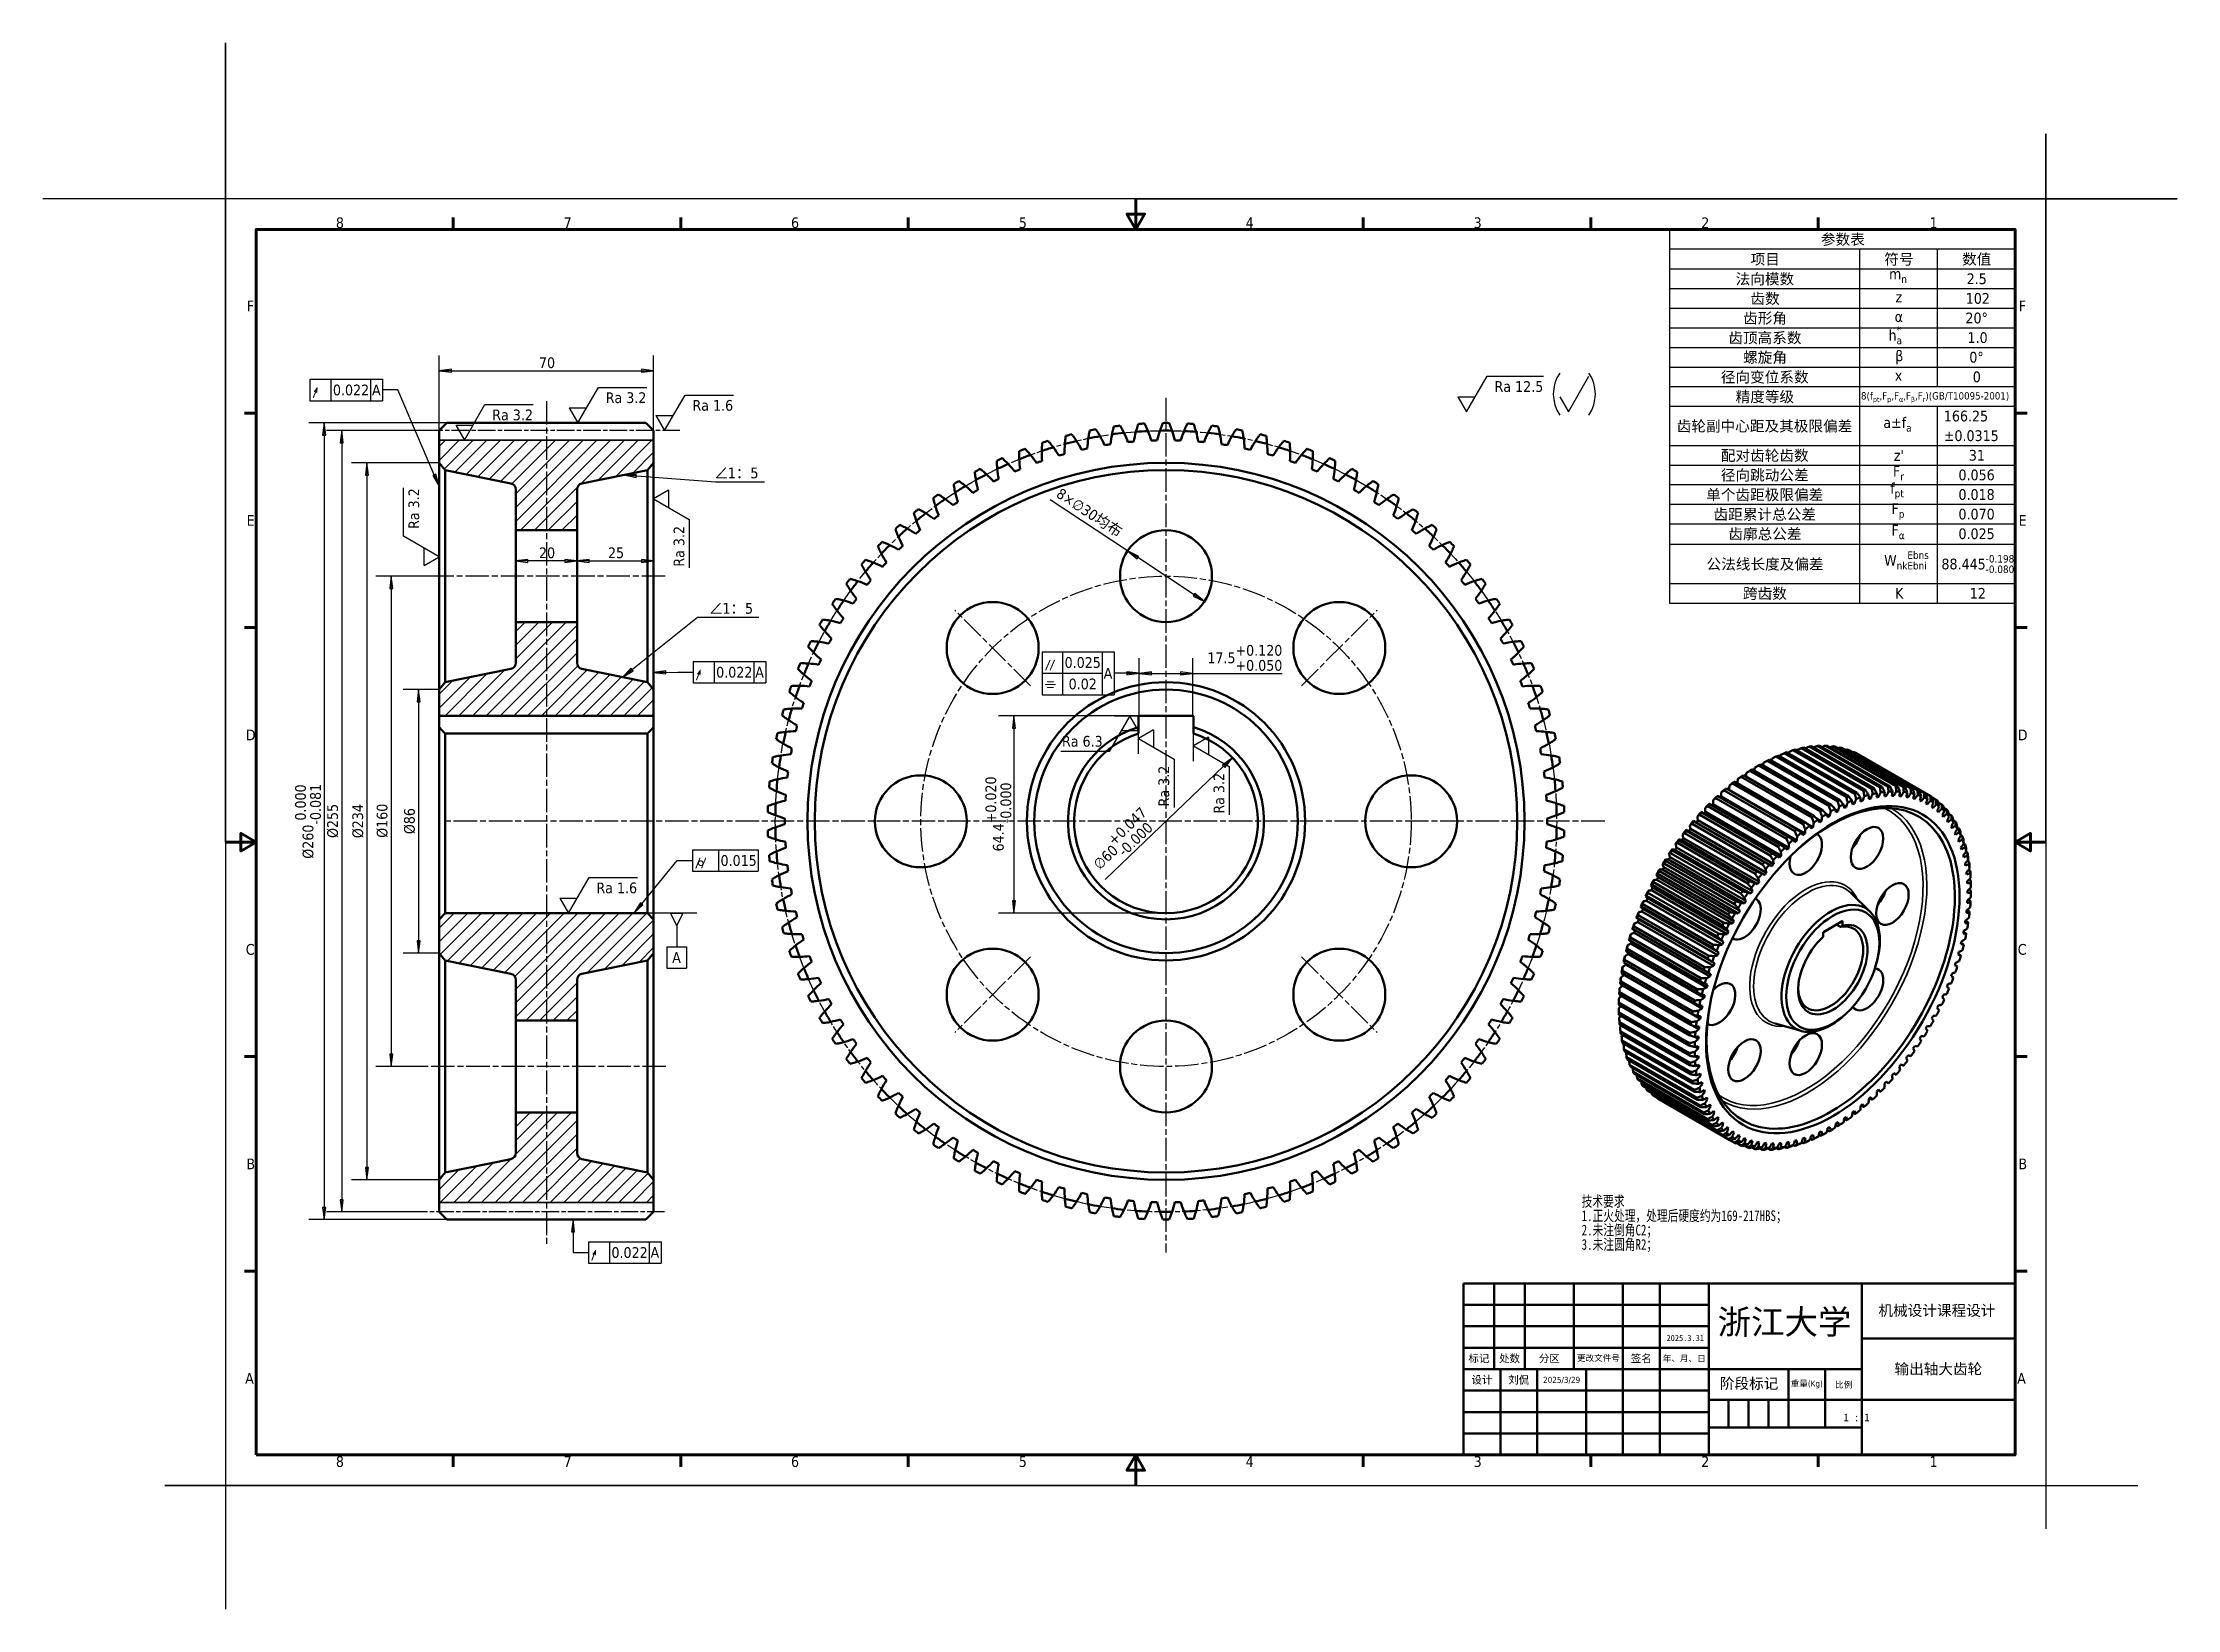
# Model space of a CAD drawing. Header units: millimetres. Extents: x -60 to 637, y -40 to 471.
import ezdxf
from ezdxf.enums import TextEntityAlignment as Align

# ---------------------------------------------------------------- set-up
doc = ezdxf.new("R2018")
doc.units = ezdxf.units.MM
doc.linetypes.add('CHAIN', pattern=[0.3543, 0.2362, -0.0295, 0.0591, -0.0295])
for name, color, linetype, lineweight in [('中心标记 (ISO)', 7, 'Continuous', 25), ('中心线 (ISO)', 7, 'CHAIN', 25), ('剖面线 (ISO)', 7, 'Continuous', 18), ('可见 (ISO)', 7, 'Continuous', 50), ('可见窄的 (ISO)', 7, 'Continuous', 35), ('图框 (ISO)', 7, 'Continuous', 70), ('尺寸 (ISO)', 7, 'Continuous', 25), ('旋转中心线', 7, 'CHAIN', 25), ('标题 (ISO)', 7, 'Continuous', 50), ('符号 (ISO)', 7, 'Continuous', 25)]:
    doc.layers.add(name, color=color, linetype=linetype, lineweight=lineweight)
doc.styles.add('技术要求文本', font='hyswlongfangsong.ttf')
doc.styles.add('文本样式10', font='AIGDT___.TTF')
doc.styles.add('文本样式38', font='tahoma.ttf')
doc.styles.add('文本样式53', font='SimSun.ttf')
doc.styles.add('文本样式54', font='SimSun.ttf')
doc.styles.add('注释文本 (ISO)', font='tahoma.ttf')
doc.dimstyles.new('默认 (GB)', dxfattribs={"dimtxt": 3.5, "dimasz": 4, "dimexe": 5, "dimexo": 0, "dimgap": 0.75, "dimtad": 1, "dimrnd": 1e-08, "dimdsep": 46, "dimtxsty": '注释文本 (ISO)', "dimblk": 'Filled-1', "dimcen": 0.09, "dimdle": 10, "dimclrd": 256, "dimclre": 256, "dimclrt": 256, "dimaunit": 1, "dimadec": 3, "dimazin": 2, "dimtfac": 1, "dimtmove": 0, "dimatfit": 3, "dimldrblk": 'Filled-1', "dimfxl": 1, "dimtolj": 1, "dimtzin": 0, "dimlwd": -1, "dimlwe": -1, "dimarcsym": 0})
doc.dimstyles.new('默认 - 类型 1 (GB)$7', dxfattribs={"dimtxt": 3.5, "dimasz": 4, "dimexe": 5, "dimexo": 0, "dimgap": 0.75, "dimtad": 1, "dimrnd": 1e-08, "dimdsep": 46, "dimtxsty": '注释文本 (ISO)', "dimblk": 'Filled-1', "dimcen": 0.09, "dimdle": 10, "dimclrd": 256, "dimclre": 256, "dimclrt": 256, "dimaunit": 1, "dimadec": 3, "dimazin": 2, "dimtfac": 1, "dimtmove": 0, "dimatfit": 3, "dimldrblk": 'Filled-1', "dimfxl": 1, "dimtolj": 1, "dimtzin": 0, "dimlwd": -1, "dimlwe": -1, "dimarcsym": 0})
pattern_1 = [(45, (0, 0), (-2.245064, 2.245064), [])]

msp = doc.modelspace()

# ---------------------------------------------------------------- texts
at = {"layer": '符号 (ISO)', "char_height": 3.5, "width": 15.91064, "attachment_point": 1, "style": '注释文本 (ISO)'}
for insert in [(159.8214, 332.2482), (158.0409, 288.0505)]:
    msp.add_mtext('\\fAIGDT|b0|i0;{\\H3.5000;a}\\fTahoma|b0|i0;{\\H3.5000;1：5}', dxfattribs=dict(at, insert=insert))
at = {"layer": '符号 (ISO)', "insert": (442.5322, 94.5395), "char_height": 3.5, "width": 71.813464, "attachment_point": 1, "line_spacing_factor": 0.804231, "style": '技术要求文本'}
msp.add_mtext('技术要求\\P1.正火处理，处理后硬度约为169-217HBS；\\P2.未注倒角C2；\\P3.未注圆角R2；', dxfattribs=at)

# ---------------------------------------------------------------- blocks, each defined once
blk = doc.blocks.new('图框 默认图框')
for p, q in [((0, 210), (0, 470.91)), ((0, 470.91), (0, -40.37)), ((594, 210), (594, 441.15)), ((594, 441.15), (594, -14.14)), ((636.93, 420), (-59.71, 420)), ((297, 420), (636.93, 420)), ((297, 0), (-19.87, 0)), ((-19.87, 0), (624.03, 0))]:
    blk.add_line(p, q)
at = {"layer": '图框 (ISO)'}
for p, q in [((74.25, 410), (74.25, 413.9)), ((148.5, 410), (148.5, 413.9)), ((222.75, 410), (222.75, 413.9)), ((371.25, 410), (371.25, 413.9)), ((445.5, 410), (445.5, 413.9)), ((519.75, 410), (519.75, 413.9)), ((10, 350), (6.1, 350)), ((584, 350), (587.9, 350)), ((10, 280), (6.1, 280)), ((584, 280), (587.9, 280)), ((10, 140), (6.1, 140)), ((584, 140), (587.9, 140)), ((10, 70), (6.1, 70)), ((584, 70), (587.9, 70)), ((74.25, 10), (74.25, 6.1)), ((148.5, 10), (148.5, 6.1)), ((222.75, 10), (222.75, 6.1)), ((371.25, 10), (371.25, 6.1)), ((445.5, 10), (445.5, 6.1)), ((519.75, 10), (519.75, 6.1))]:
    blk.add_line(p, q, dxfattribs=at)
at = {"layer": '图框 (ISO)', "flags": 128}
for points in [[(297, 420), (297, 410), (294.11, 415), (299.89, 415), (297, 410)], [(10, 10), (10, 410), (584, 410), (584, 10), (10, 10)], [(0, 210), (10, 210), (5, 212.89), (5, 207.11), (10, 210)], [(594, 210), (584, 210), (589, 212.89), (589, 207.11), (584, 210)], [(297, 0), (297, 10), (294.11, 5), (299.89, 5), (297, 10)]]:
    blk.add_lwpolyline(points, dxfattribs=at)
at = {"layer": '图框 (ISO)', "char_height": 3.5, "attachment_point": 7, "style": '注释文本 (ISO)'}
for s, insert in [('8', (35.98, 410.32)), ('7', (110.29, 410.4)), ('6', (184.51, 410.33)), ('5', (258.85, 410.33)), ('4', (332.9, 410.4)), ('3', (407.29, 410.33)), ('2', (481.56, 410.4)), ('1', (556.09, 410.4)), ('F', (6.94, 383.25)), ('F', (585.24, 383.25)), ('E', (6.85, 313.25)), ('E', (585.15, 313.25)), ('D', (6.57, 243.25)), ('D', (584.87, 243.25)), ('C', (6.56, 173.19)), ('C', (584.86, 173.19)), ('B', (6.78, 103.25)), ('B', (585.08, 103.25)), ('A', (6.36, 33.25)), ('A', (584.66, 33.25)), ('8', (35.98, 6.02)), ('7', (110.29, 6.1)), ('6', (184.51, 6.03)), ('5', (258.85, 6.03)), ('4', (332.9, 6.1)), ('3', (407.29, 6.03)), ('2', (481.56, 6.1)), ('1', (556.09, 6.1))]:
    blk.add_mtext(s, dxfattribs=dict(at, insert=insert))
blk = doc.blocks.new('标题栏 GB1')
at = {"layer": '标题 (ISO)'}
for p, q in [((198.81, 93.23), (378.81, 93.23)), ((198.81, 37.23), (198.81, 93.23)), ((208.81, 65.23), (208.81, 93.23)), ((218.81, 65.23), (218.81, 93.23)), ((234.81, 65.23), (234.81, 93.23)), ((250.81, 65.23), (250.81, 93.23)), ((262.81, 65.23), (262.81, 93.23)), ((278.81, 93.23), (278.81, 37.23)), ((328.81, 93.23), (328.81, 37.23)), ((378.81, 93.23), (378.81, 37.23)), ((198.81, 86.23), (278.81, 86.23)), ((198.81, 79.23), (278.81, 79.23)), ((198.81, 72.23), (278.81, 72.23)), ((328.81, 75.23), (378.81, 75.23)), ((198.81, 65.23), (278.81, 65.23)), ((210.81, 37.23), (210.81, 65.23)), ((222.81, 37.23), (222.81, 65.23)), ((238.81, 37.23), (238.81, 65.23)), ((250.81, 37.23), (250.81, 65.23)), ((262.81, 37.23), (262.81, 65.23)), ((278.81, 65.23), (328.81, 65.23)), ((304.81, 65.23), (304.81, 46.23)), ((316.81, 65.23), (316.81, 46.23)), ((198.81, 58.23), (278.81, 58.23)), ((198.81, 51.23), (278.81, 51.23)), ((328.81, 55.23), (278.81, 55.23)), ((285.31, 55.23), (285.31, 46.23)), ((291.81, 55.23), (291.81, 46.23)), ((298.31, 55.23), (298.31, 46.23)), ((328.81, 55.23), (378.81, 55.23)), ((198.81, 44.23), (278.81, 44.23)), ((278.81, 46.23), (328.81, 46.23)), ((378.81, 37.23), (198.81, 37.23))]:
    blk.add_line(p, q, dxfattribs=at)
for s, height, style, p in [('标记', 2.5, '文本样式54', (203.81, 68.73)), ('处数', 2.5, '文本样式54', (213.81, 68.73)), ('分区', 2.5, '文本样式54', (226.81, 68.73)), ('签名', 2.5, '文本样式54', (256.81, 68.72)), ('年、月、日', 2, '文本样式53', (270.81, 68.73)), ('2025.3.31', 2, '文本样式53', (271.17, 75.41)), ('设计', 2.5, '文本样式54', (204.81, 61.73))]:
    blk.add_text(s, height=height, dxfattribs=dict(at, style=style)).set_placement(p, align=Align.MIDDLE_CENTER)
at = {"layer": '标题 (ISO)', "attachment_point": 5, "style": '注释文本 (ISO)'}
for s, insert, char_height in [('{\\fSimSun|b0|i0|c134|p2;浙江大学}', (303.55, 80.21), 8), ('{\\fSimSun|b0|i0|c134|p2;机械设计课程设计}', (353.29, 84.19), 3.5), ('\\fSimSun|b0|i0;{\\H2.0000;更改文件号}', (242.81, 68.73), 2), ('{\\fSimSun|b0|i0|c134|p2;阶段标记}', (292, 60.37), 3.5), ('{\\fSimSun|b0|i0|c134|p2;输出轴大齿轮}', (353.76, 65.1), 3.5), ('\\fTahoma|b0|i0;{\\H2.0000;重量(Kg)}', (310.81, 60.23), 2), ('{\\fSimSun|b0|i0|c134|p2;\\H1x;比例}', (322.88, 60.02), 2)]:
    blk.add_mtext(s, dxfattribs=dict(at, insert=insert, char_height=char_height))
at = {"layer": '标题 (ISO)'}
for tag, height, style, p in [('作者', 2.5, '文本样式54', (216.81, 61.73)), ('创建日期', 2, '文本样式38', (230.81, 61.73))]:
    blk.add_attdef(tag, text='', height=height, dxfattribs=dict(at, style=style)).set_placement(p, align=Align.MIDDLE_CENTER)
blk = doc.blocks.new('Filled-1')
at = {"color": 0}
for p, q in [((0, 0), (-1, 0.125)), ((-1, 0.125), (-1, -0.125)), ((-1, 0), (0, 0)), ((-1, -0.125), (0, 0))]:
    blk.add_line(p, q, dxfattribs=at)
at = {"color": 0, "flags": 128}
blk.add_lwpolyline([(-1, -0.125), (0, 0), (-1, 0.125), (-1, -0.125)], dxfattribs=at)
at = {"color": 0}
blk.add_solid([(-1, -0.125), (0, 0), (-1, 0.125), (-1, -0.125)], dxfattribs=at)
blk = doc.blocks.new('*D6')
at = {"layer": 'Defpoints', "color": 0, "transparency": 16777216}
for p in [(94.66, 311.8), (114.66, 311.8), (94.66, 301.8)]:
    blk.add_point(p, dxfattribs=at)
at = {"layer": '尺寸 (ISO)', "transparency": 16777216}
for p, q in [((94.66, 311.8), (94.66, 296.8)), ((114.66, 311.8), (114.66, 296.8)), ((110.66, 301.8), (98.66, 301.8))]:
    blk.add_line(p, q, dxfattribs=at)
at = {"layer": '尺寸 (ISO)', "transparency": 16777216, "xscale": 4, "yscale": 4, "zscale": 4, "rotation": 180}
blk.add_blockref('Filled-1', (94.66, 301.8), dxfattribs=at)
at = {"layer": '尺寸 (ISO)', "transparency": 16777216, "xscale": 4, "yscale": 4, "zscale": 4}
blk.add_blockref('Filled-1', (114.66, 301.8), dxfattribs=at)
at = {"layer": '尺寸 (ISO)', "transparency": 16777216, "insert": (102.26, 306.19), "char_height": 3.5, "attachment_point": 1, "style": '注释文本 (ISO)'}
blk.add_mtext('\\A1;20', dxfattribs=at)
blk = doc.blocks.new('*D7')
at = {"layer": 'Defpoints', "color": 0, "transparency": 16777216}
for p in [(114.66, 301.8), (139.66, 301.8), (139.66, 301.71)]:
    blk.add_point(p, dxfattribs=at)
at = {"layer": '尺寸 (ISO)', "transparency": 16777216}
blk.add_line((118.66, 301.8), (135.66, 301.8), dxfattribs=at)
at = {"layer": '尺寸 (ISO)', "transparency": 16777216, "xscale": 4, "yscale": 4, "zscale": 4, "rotation": 180}
blk.add_blockref('Filled-1', (114.66, 301.8), dxfattribs=at)
at = {"layer": '尺寸 (ISO)', "transparency": 16777216, "xscale": 4, "yscale": 4, "zscale": 4}
blk.add_blockref('Filled-1', (139.66, 301.8), dxfattribs=at)
at = {"layer": '尺寸 (ISO)', "transparency": 16777216, "insert": (124.79, 306.19), "char_height": 3.5, "attachment_point": 1, "style": '注释文本 (ISO)'}
blk.add_mtext('\\A1;25', dxfattribs=at)
blk = doc.blocks.new('*D8')
at = {"layer": 'Defpoints', "color": 0, "transparency": 16777216}
for p in [(66.69, 296.8), (54.03, 136.8), (65.9, 136.8)]:
    blk.add_point(p, dxfattribs=at)
at = {"layer": '尺寸 (ISO)', "transparency": 16777216}
for p, q in [((66.69, 296.8), (49.03, 296.8)), ((54.03, 292.8), (54.03, 140.8)), ((65.9, 136.8), (49.03, 136.8))]:
    blk.add_line(p, q, dxfattribs=at)
at = {"layer": '尺寸 (ISO)', "transparency": 16777216, "xscale": 4, "yscale": 4, "zscale": 4}
for p, rotation in [((54.03, 296.8), 90), ((54.03, 136.8), 270)]:
    blk.add_blockref('Filled-1', p, dxfattribs=dict(at, rotation=rotation))
at = {"layer": '尺寸 (ISO)', "transparency": 16777216, "insert": (49.29, 211.42), "char_height": 3.5, "attachment_point": 1, "rotation": 90, "style": '注释文本 (ISO)'}
blk.add_mtext('\\A1;\\fTahoma|b0|i0;Ø160', dxfattribs=at)
blk = doc.blocks.new('*D9')
at = {"layer": 'Defpoints', "color": 0, "transparency": 16777216}
for p in [(69.66, 259.8), (62.96, 173.8), (69.66, 173.8)]:
    blk.add_point(p, dxfattribs=at)
at = {"layer": '尺寸 (ISO)', "transparency": 16777216}
for p, q in [((69.66, 259.8), (57.96, 259.8)), ((62.96, 255.8), (62.96, 177.8)), ((69.66, 173.8), (57.96, 173.8))]:
    blk.add_line(p, q, dxfattribs=at)
at = {"layer": '尺寸 (ISO)', "transparency": 16777216, "xscale": 4, "yscale": 4, "zscale": 4}
for p, rotation in [((62.96, 259.8), 90), ((62.96, 173.8), 270)]:
    blk.add_blockref('Filled-1', p, dxfattribs=dict(at, rotation=rotation))
at = {"layer": '尺寸 (ISO)', "transparency": 16777216, "insert": (58.22, 212.62), "char_height": 3.5, "attachment_point": 1, "rotation": 90, "style": '注释文本 (ISO)'}
blk.add_mtext('\\A1;\\fTahoma|b0|i0;Ø86', dxfattribs=at)
blk = doc.blocks.new('*D10')
at = {"layer": 'Defpoints', "color": 0, "transparency": 16777216}
for p in [(69.66, 333.8), (46.09, 99.8), (69.66, 99.8)]:
    blk.add_point(p, dxfattribs=at)
at = {"layer": '尺寸 (ISO)', "transparency": 16777216}
for p, q in [((69.66, 333.8), (41.09, 333.8)), ((46.09, 329.8), (46.09, 103.8)), ((69.66, 99.8), (41.09, 99.8))]:
    blk.add_line(p, q, dxfattribs=at)
at = {"layer": '尺寸 (ISO)', "transparency": 16777216, "xscale": 4, "yscale": 4, "zscale": 4}
for p, rotation in [((46.09, 333.8), 90), ((46.09, 99.8), 270)]:
    blk.add_blockref('Filled-1', p, dxfattribs=dict(at, rotation=rotation))
at = {"layer": '尺寸 (ISO)', "transparency": 16777216, "insert": (41.35, 211.29), "char_height": 3.5, "attachment_point": 1, "rotation": 90, "style": '注释文本 (ISO)'}
blk.add_mtext('\\A1;Ø234', dxfattribs=at)
blk = doc.blocks.new('*D11')
at = {"layer": 'Defpoints', "color": 0, "transparency": 16777216}
for p in [(139.66, 363.84), (69.66, 344.3), (139.66, 344.3)]:
    blk.add_point(p, dxfattribs=at)
at = {"layer": '尺寸 (ISO)', "transparency": 16777216}
for p, q in [((69.66, 344.3), (69.66, 368.84)), ((73.66, 363.84), (135.66, 363.84)), ((139.66, 344.3), (139.66, 368.84))]:
    blk.add_line(p, q, dxfattribs=at)
at = {"layer": '尺寸 (ISO)', "transparency": 16777216, "xscale": 4, "yscale": 4, "zscale": 4, "rotation": 180}
blk.add_blockref('Filled-1', (69.66, 363.84), dxfattribs=at)
at = {"layer": '尺寸 (ISO)', "transparency": 16777216, "xscale": 4, "yscale": 4, "zscale": 4}
blk.add_blockref('Filled-1', (139.66, 363.84), dxfattribs=at)
at = {"layer": '尺寸 (ISO)', "transparency": 16777216, "insert": (102.25, 368.23), "char_height": 3.5, "attachment_point": 1, "style": '注释文本 (ISO)'}
blk.add_mtext('\\A1;70', dxfattribs=at)
blk = doc.blocks.new('*D12')
at = {"layer": 'Defpoints', "color": 0, "transparency": 16777216}
for p in [(315.63, 265.07), (298.13, 251.2), (315.63, 251.2)]:
    blk.add_point(p, dxfattribs=at)
at = {"layer": '尺寸 (ISO)', "transparency": 16777216}
for p, q in [((298.13, 251.2), (298.13, 270.07)), ((302.13, 265.07), (311.63, 265.07)), ((315.63, 251.2), (315.63, 270.07)), ((315.63, 265.07), (344.85, 265.07))]:
    blk.add_line(p, q, dxfattribs=at)
at = {"layer": '尺寸 (ISO)', "transparency": 16777216, "xscale": 4, "yscale": 4, "zscale": 4, "rotation": 180}
blk.add_blockref('Filled-1', (298.13, 265.07), dxfattribs=at)
at = {"layer": '尺寸 (ISO)', "transparency": 16777216, "xscale": 4, "yscale": 4, "zscale": 4}
blk.add_blockref('Filled-1', (315.63, 265.07), dxfattribs=at)
at = {"layer": '尺寸 (ISO)', "transparency": 16777216, "insert": (320.38, 274.35), "char_height": 3.5, "attachment_point": 1, "style": '注释文本 (ISO)'}
blk.add_mtext('\\A1;17.5\\S+0.120^ +0.050;', dxfattribs=at)
blk = doc.blocks.new('*D13')
at = {"layer": 'Defpoints', "color": 0, "transparency": 16777216}
for p in [(298.13, 251.2), (257.24, 186.8), (306.88, 186.8)]:
    blk.add_point(p, dxfattribs=at)
at = {"layer": '尺寸 (ISO)', "transparency": 16777216}
for p, q in [((298.13, 251.2), (252.24, 251.2)), ((257.24, 247.2), (257.24, 190.8)), ((306.88, 186.8), (252.24, 186.8))]:
    blk.add_line(p, q, dxfattribs=at)
at = {"layer": '尺寸 (ISO)', "transparency": 16777216, "xscale": 4, "yscale": 4, "zscale": 4}
for p, rotation in [((257.24, 251.2), 90), ((257.24, 186.8), 270)]:
    blk.add_blockref('Filled-1', p, dxfattribs=dict(at, rotation=rotation))
at = {"layer": '尺寸 (ISO)', "transparency": 16777216, "insert": (247.96, 206.97), "char_height": 3.5, "attachment_point": 1, "rotation": 90, "style": '注释文本 (ISO)'}
blk.add_mtext('\\A1;64.4\\S+0.020^ -0.000;', dxfattribs=at)
blk = doc.blocks.new('表面粗糙度标识符号1')
at = {"layer": '符号 (ISO)'}
for p, q in [((295.07, 251.19), (288.36, 239.57)), ((290.07, 251.2), (298.13, 251.2)), ((297.9, 246.29), (295.07, 251.19)), ((297.9, 246.29), (292.24, 246.29)), ((288.36, 239.57), (272.59, 239.57))]:
    blk.add_line(p, q, dxfattribs=at)
at = {"layer": '符号 (ISO)', "insert": (272.94, 241.1), "char_height": 3.5, "attachment_point": 7, "style": '注释文本 (ISO)'}
blk.add_mtext('Ra 6.3', dxfattribs=at)
blk = doc.blocks.new('表面粗糙度标识符号2')
at = {"layer": '符号 (ISO)'}
for p, q in [((297.88, 238.79), (297.88, 247.51)), ((302.79, 246.62), (297.89, 243.79)), ((302.79, 246.62), (302.79, 240.96)), ((297.89, 243.79), (309.52, 237.08)), ((309.52, 237.08), (309.52, 221.31))]:
    blk.add_line(p, q, dxfattribs=at)
at = {"layer": '符号 (ISO)', "insert": (307.98, 221.66), "char_height": 3.5, "attachment_point": 7, "rotation": 90, "style": '注释文本 (ISO)'}
blk.add_mtext('Ra 3.2', dxfattribs=at)
blk = doc.blocks.new('表面粗糙度标识符号3')
at = {"layer": '符号 (ISO)'}
for p, q in [((315.88, 236.43), (315.88, 247.51)), ((320.79, 244.26), (315.89, 241.43)), ((320.79, 244.26), (320.79, 238.6)), ((315.89, 241.43), (327.52, 234.72)), ((327.52, 234.72), (327.52, 218.95))]:
    blk.add_line(p, q, dxfattribs=at)
at = {"layer": '符号 (ISO)', "insert": (325.98, 219.3), "char_height": 3.5, "attachment_point": 7, "rotation": 90, "style": '注释文本 (ISO)'}
blk.add_mtext('Ra 3.2', dxfattribs=at)
blk = doc.blocks.new('GDT 标识符号(&T)1')
at = {"layer": '符号 (ISO)'}
for p, q in [((266.42, 272.13), (290, 272.13)), ((266.42, 272.13), (266.42, 258.13)), ((273.1, 272.13), (273.1, 265.13)), ((286.07, 272.13), (286.07, 265.13)), ((290, 272.13), (290, 258.13)), ((266.42, 265.13), (286.07, 265.13)), ((273.1, 265.13), (273.1, 258.13)), ((286.07, 265.13), (286.07, 258.13)), ((295.06, 265.13), (290, 265.13)), ((298.13, 265.13), (294.13, 265.63)), ((294.13, 265.63), (294.13, 264.63)), ((294.13, 265.13), (298.13, 265.13)), ((294.13, 264.63), (298.13, 265.13)), ((294.13, 265.13), (295.06, 265.13)), ((266.42, 258.13), (290, 258.13))]:
    blk.add_line(p, q, dxfattribs=at)
at = {"layer": '符号 (ISO)', "flags": 128}
blk.add_lwpolyline([(294.13, 264.63), (298.13, 265.13), (294.13, 265.63), (294.13, 264.63)], dxfattribs=at)
at = {"layer": '符号 (ISO)'}
blk.add_solid([(294.13, 264.63), (298.13, 265.13), (294.13, 265.63), (294.13, 264.63)], dxfattribs=at)
at = {"layer": '符号 (ISO)', "char_height": 3.5, "attachment_point": 7}
for s, insert, style in [('f', (267.27, 265.99), '文本样式10'), ('0.025', (273.8, 266.81), '注释文本 (ISO)'), ('A', (286.54, 263.38), '注释文本 (ISO)'), ('i', (267.21, 259.91), '文本样式10'), ('0.02', (275.11, 259.81), '注释文本 (ISO)')]:
    blk.add_mtext(s, dxfattribs=dict(at, insert=insert, style=style))
blk = doc.blocks.new('*D18')
at = {"layer": 'Defpoints', "color": 0, "transparency": 16777216}
for p in [(294.36, 305.06), (319.4, 288.54)]:
    blk.add_point(p, dxfattribs=at)
at = {"layer": '尺寸 (ISO)', "transparency": 16777216}
for p, q in [((294.36, 305.06), (269.09, 321.73)), ((316.07, 290.74), (297.7, 302.86))]:
    blk.add_line(p, q, dxfattribs=at)
at = {"layer": '尺寸 (ISO)', "transparency": 16777216, "xscale": 4, "yscale": 4, "zscale": 4}
for p, rotation in [((294.36, 305.06), 146.5874626267851), ((319.4, 288.54), 326.5874626267851)]:
    blk.add_blockref('Filled-1', p, dxfattribs=dict(at, rotation=rotation))
at = {"layer": '尺寸 (ISO)', "transparency": 16777216, "insert": (272.67, 325.79), "char_height": 3.5, "attachment_point": 1, "rotation": 326.58746, "style": '注释文本 (ISO)'}
blk.add_mtext('\\A1;\\fTahoma|b0|i0;8×∅30均布', dxfattribs=at)
blk = doc.blocks.new('基准标识符号1')
at = {"layer": '符号 (ISO)', "lineweight": 25}
for p, q in [((153.72, 186.8), (137.67, 186.8)), ((147.22, 182.8), (147.22, 182.35)), ((147.22, 182.35), (147.22, 175.85))]:
    blk.add_line(p, q, dxfattribs=at)
at = {"layer": '符号 (ISO)'}
for p, q in [((144.01, 175.85), (150.44, 175.85)), ((144.01, 175.85), (144.01, 168.85)), ((150.44, 175.85), (150.44, 168.85)), ((144.01, 168.85), (150.44, 168.85))]:
    blk.add_line(p, q, dxfattribs=at)
at = {"layer": '符号 (ISO)', "lineweight": 25, "flags": 128}
blk.add_lwpolyline([(145.22, 186.8), (149.22, 186.8), (147.22, 182.8), (145.22, 186.8)], dxfattribs=at)
at = {"layer": '符号 (ISO)'}
blk.add_solid([(145.22, 186.8), (149.22, 186.8), (147.22, 182.8), (145.22, 186.8)], dxfattribs=at)
at = {"layer": '符号 (ISO)', "insert": (145.73, 170.6), "char_height": 3.5, "attachment_point": 7, "style": '注释文本 (ISO)'}
blk.add_mtext('A', dxfattribs=at)
blk = doc.blocks.new('GDT 标识符号(&T)2')
at = {"layer": '符号 (ISO)'}
for p, q in [((143.66, 265.92), (139.66, 265.36)), ((143.66, 265.42), (139.66, 265.36)), ((139.66, 265.36), (143.67, 264.92)), ((143.67, 264.92), (143.66, 265.92)), ((143.66, 265.42), (147.54, 265.47)), ((147.54, 265.47), (152.54, 265.47)), ((152.54, 268.97), (176.28, 268.97)), ((152.54, 268.97), (152.54, 261.97)), ((159.38, 268.97), (159.38, 261.97)), ((172.35, 268.97), (172.35, 261.97)), ((176.28, 268.97), (176.28, 261.97)), ((152.54, 261.97), (176.28, 261.97))]:
    blk.add_line(p, q, dxfattribs=at)
at = {"layer": '符号 (ISO)', "flags": 128}
blk.add_lwpolyline([(143.66, 265.92), (139.66, 265.36), (143.67, 264.92), (143.66, 265.92)], dxfattribs=at)
at = {"layer": '符号 (ISO)'}
blk.add_solid([(143.66, 265.92), (139.66, 265.36), (143.67, 264.92), (143.66, 265.92)], dxfattribs=at)
at = {"layer": '符号 (ISO)', "char_height": 3.5, "attachment_point": 7}
for s, insert, style in [('h', (153.31, 262.8), '文本样式10'), ('0.022', (160.08, 263.64), '注释文本 (ISO)'), ('A', (172.82, 263.72), '注释文本 (ISO)')]:
    blk.add_mtext(s, dxfattribs=dict(at, insert=insert, style=style))
blk = doc.blocks.new('表面粗糙度标识符号4')
at = {"layer": '符号 (ISO)'}
for p, q in [((111.9, 186.81), (118.61, 198.43)), ((118.61, 198.43), (134.38, 198.43)), ((109.07, 191.71), (111.9, 186.81)), ((109.07, 191.71), (114.73, 191.71))]:
    blk.add_line(p, q, dxfattribs=at)
at = {"layer": '符号 (ISO)', "insert": (121, 193.25), "char_height": 3.5, "attachment_point": 7, "style": '注释文本 (ISO)'}
blk.add_mtext('Ra 1.6', dxfattribs=at)
blk = doc.blocks.new('表面粗糙度标识符号5')
at = {"layer": '符号 (ISO)'}
for p, q in [((144.57, 324.86), (139.67, 322.03)), ((139.67, 322.03), (151.3, 315.32)), ((144.57, 324.86), (144.57, 319.2)), ((151.3, 315.32), (151.3, 299.55))]:
    blk.add_line(p, q, dxfattribs=at)
at = {"layer": '符号 (ISO)', "insert": (149.76, 299.9), "char_height": 3.5, "attachment_point": 7, "rotation": 90, "style": '注释文本 (ISO)'}
blk.add_mtext('Ra 3.2', dxfattribs=at)
blk = doc.blocks.new('*D23')
at = {"layer": 'Defpoints', "color": 0, "transparency": 16777216}
for p in [(328.59, 237.51), (285.18, 196.09)]:
    blk.add_point(p, dxfattribs=at)
at = {"layer": '尺寸 (ISO)', "transparency": 16777216}
blk.add_line((286.99, 197.82), (325.7, 234.75), dxfattribs=at)
at = {"layer": '尺寸 (ISO)', "transparency": 16777216, "xscale": 4, "yscale": 4, "zscale": 4, "rotation": 43.65189333152314}
blk.add_blockref('Filled-1', (328.59, 237.51), dxfattribs=at)
at = {"layer": '尺寸 (ISO)', "transparency": 16777216, "insert": (281.08, 205.1), "char_height": 3.5, "attachment_point": 1, "rotation": 43.65189, "style": '注释文本 (ISO)'}
blk.add_mtext('\\A1;∅60\\S+0.047^ -0.000;', dxfattribs=at)
blk = doc.blocks.new('GDT 标识符号(&T)3')
at = {"layer": '符号 (ISO)'}
for p, q in [((135.79, 189.89), (147.36, 204.02)), ((147.36, 204.02), (152.36, 204.02)), ((152.36, 207.52), (173.78, 207.52)), ((152.36, 207.52), (152.36, 200.52)), ((160.81, 207.52), (160.81, 200.52)), ((173.78, 207.52), (173.78, 200.52)), ((152.36, 200.52), (173.78, 200.52)), ((135.4, 190.21), (133.26, 186.8)), ((135.79, 189.89), (133.26, 186.8)), ((133.26, 186.8), (136.18, 189.58)), ((136.18, 189.58), (135.4, 190.21))]:
    blk.add_line(p, q, dxfattribs=at)
at = {"layer": '符号 (ISO)', "flags": 128}
blk.add_lwpolyline([(135.4, 190.21), (133.26, 186.8), (136.18, 189.58), (135.4, 190.21)], dxfattribs=at)
at = {"layer": '符号 (ISO)'}
blk.add_solid([(135.4, 190.21), (133.26, 186.8), (136.18, 189.58), (135.4, 190.21)], dxfattribs=at)
at = {"layer": '符号 (ISO)', "char_height": 3.5, "attachment_point": 7}
for s, insert, style in [('g', (153.1, 201.38), '文本样式10'), ('0.015', (161.51, 202.2), '注释文本 (ISO)')]:
    blk.add_mtext(s, dxfattribs=dict(at, insert=insert, style=style))
blk = doc.blocks.new('表面粗糙度标识符号8')
at = {"layer": '符号 (ISO)'}
for p, q in [((300.61, 355.46), (307.32, 367.08)), ((307.32, 367.08), (323.09, 367.08)), ((297.78, 360.36), (300.61, 355.46)), ((297.78, 360.36), (303.44, 360.36))]:
    blk.add_line(p, q, dxfattribs=at)
at = {"layer": '符号 (ISO)', "insert": (309.71, 361.89), "char_height": 3.5, "attachment_point": 7, "style": '注释文本 (ISO)'}
blk.add_mtext('Ra 1.6', dxfattribs=at)
blk = doc.blocks.new('GDT 标识符号(&T)4')
at = {"layer": '符号 (ISO)'}
for p, q in [((27.48, 361.08), (51.22, 361.08)), ((27.48, 361.08), (27.48, 354.08)), ((34.32, 361.08), (34.32, 354.08)), ((47.28, 361.08), (47.28, 354.08)), ((51.22, 361.08), (51.22, 354.08)), ((56.22, 357.58), (51.22, 357.58)), ((68.09, 329.85), (56.22, 357.58)), ((27.48, 354.08), (51.22, 354.08)), ((68.55, 330.05), (67.63, 329.65)), ((67.63, 329.65), (69.66, 326.17)), ((68.09, 329.85), (69.66, 326.17)), ((69.66, 326.17), (68.55, 330.05))]:
    blk.add_line(p, q, dxfattribs=at)
at = {"layer": '符号 (ISO)', "flags": 128}
blk.add_lwpolyline([(67.63, 329.65), (69.66, 326.17), (68.55, 330.05), (67.63, 329.65)], dxfattribs=at)
at = {"layer": '符号 (ISO)'}
blk.add_solid([(67.63, 329.65), (69.66, 326.17), (68.55, 330.05), (67.63, 329.65)], dxfattribs=at)
at = {"layer": '符号 (ISO)', "char_height": 3.5, "attachment_point": 7}
for s, insert, style in [('h', (28.25, 354.92), '文本样式10'), ('0.022', (35.01, 355.76), '注释文本 (ISO)'), ('A', (47.76, 355.83), '注释文本 (ISO)')]:
    blk.add_mtext(s, dxfattribs=dict(at, insert=insert, style=style))
blk = doc.blocks.new('*D29')
at = {"layer": 'Defpoints', "color": 0, "transparency": 16777216}
for p in [(72.16, 346.8), (32.16, 86.8), (72.16, 86.8)]:
    blk.add_point(p, dxfattribs=at)
at = {"layer": '尺寸 (ISO)', "transparency": 16777216}
for p, q in [((72.16, 346.8), (27.16, 346.8)), ((32.16, 342.8), (32.16, 90.8)), ((72.16, 86.8), (27.16, 86.8))]:
    blk.add_line(p, q, dxfattribs=at)
at = {"layer": '尺寸 (ISO)', "transparency": 16777216, "xscale": 4, "yscale": 4, "zscale": 4}
for p, rotation in [((32.16, 346.8), 90), ((32.16, 86.8), 270)]:
    blk.add_blockref('Filled-1', p, dxfattribs=dict(at, rotation=rotation))
at = {"layer": '尺寸 (ISO)', "transparency": 16777216, "insert": (22.67, 204.59), "char_height": 3.5, "attachment_point": 1, "rotation": 90, "style": '注释文本 (ISO)'}
blk.add_mtext('\\A1;\\fTahoma|b0|i0;Ø260\\S 0.000^ -0.081;', dxfattribs=at)
blk = doc.blocks.new('表面粗糙度标识符号9')
at = {"layer": '符号 (ISO)'}
for p, q in [((58.03, 309.83), (58.03, 325.59)), ((69.65, 303.11), (58.03, 309.83)), ((64.75, 300.29), (64.75, 305.94)), ((64.75, 300.29), (69.65, 303.11))]:
    blk.add_line(p, q, dxfattribs=at)
at = {"layer": '符号 (ISO)', "insert": (63.22, 312.21), "char_height": 3.5, "attachment_point": 7, "rotation": 90, "style": '注释文本 (ISO)'}
blk.add_mtext('Ra 3.2', dxfattribs=at)
blk = doc.blocks.new('GDT 标识符号(&T)5')
at = {"layer": '符号 (ISO)'}
for p, q in [((113.37, 86.8), (112.87, 82.8)), ((113.37, 82.8), (113.37, 86.8)), ((113.87, 82.8), (113.37, 86.8)), ((112.87, 82.8), (113.87, 82.8)), ((113.37, 82.8), (113.37, 76.09)), ((118.37, 79.59), (142.12, 79.59)), ((118.37, 79.59), (118.37, 72.59)), ((125.22, 79.59), (125.22, 72.59)), ((138.18, 79.59), (138.18, 72.59)), ((142.12, 79.59), (142.12, 72.59)), ((113.37, 76.09), (118.37, 76.09)), ((118.37, 72.59), (142.12, 72.59))]:
    blk.add_line(p, q, dxfattribs=at)
at = {"layer": '符号 (ISO)', "flags": 128}
blk.add_lwpolyline([(113.87, 82.8), (113.37, 86.8), (112.87, 82.8), (113.87, 82.8)], dxfattribs=at)
at = {"layer": '符号 (ISO)'}
blk.add_solid([(113.87, 82.8), (113.37, 86.8), (112.87, 82.8), (113.87, 82.8)], dxfattribs=at)
at = {"layer": '符号 (ISO)', "char_height": 3.5, "attachment_point": 7}
for s, insert, style in [('h', (119.15, 73.42), '文本样式10'), ('0.022', (125.91, 74.26), '注释文本 (ISO)'), ('A', (138.66, 74.34), '注释文本 (ISO)')]:
    blk.add_mtext(s, dxfattribs=dict(at, insert=insert, style=style))
blk = doc.blocks.new('表面粗糙度标识符号10')
at = {"layer": '符号 (ISO)'}
for p, q in [((402.17, 355.34), (405, 350.44)), ((402.17, 355.34), (407.83, 355.34)), ((405, 350.44), (411.71, 362.06)), ((411.71, 362.06), (430.1, 362.06)), ((435.38, 355.34), (438.21, 350.44)), ((438.21, 350.44), (444.92, 362.06))]:
    blk.add_line(p, q, dxfattribs=at)
for centre, start, end in [((445.54, 356.25), 145.96637, 214.03363), ((434.76, 356.25), 325.96637, 34.03363)]:
    blk.add_arc(centre, 12.26, start, end, dxfattribs=at)
at = {"layer": '符号 (ISO)', "insert": (414.1, 356.88), "char_height": 3.5, "attachment_point": 7, "style": '注释文本 (ISO)'}
blk.add_mtext('Ra 12.5', dxfattribs=at)
blk = doc.blocks.new('*D33')
at = {"layer": 'Defpoints', "color": 0, "transparency": 16777216}
for p in [(65.88, 344.3), (37.88, 89.3), (65.88, 89.3)]:
    blk.add_point(p, dxfattribs=at)
at = {"layer": '尺寸 (ISO)', "transparency": 16777216}
for p, q in [((65.88, 344.3), (32.88, 344.3)), ((37.88, 340.3), (37.88, 93.3)), ((65.88, 89.3), (32.88, 89.3))]:
    blk.add_line(p, q, dxfattribs=at)
at = {"layer": '尺寸 (ISO)', "transparency": 16777216, "xscale": 4, "yscale": 4, "zscale": 4}
for p, rotation in [((37.88, 344.3), 90), ((37.88, 89.3), 270)]:
    blk.add_blockref('Filled-1', p, dxfattribs=dict(at, rotation=rotation))
at = {"layer": '尺寸 (ISO)', "transparency": 16777216, "insert": (33.14, 211.36), "char_height": 3.5, "attachment_point": 1, "rotation": 90, "style": '注释文本 (ISO)'}
blk.add_mtext('\\A1;%%C255', dxfattribs=at)
blk = doc.blocks.new('表格1')
at = {"layer": '符号 (ISO)'}
for p, q in [((471.23, 410), (584, 410)), ((471.23, 410), (471.23, 403.6)), ((584, 410), (584, 403.6)), ((471.23, 403.6), (584, 403.6)), ((471.23, 403.6), (471.23, 397.08)), ((533.2, 403.6), (533.2, 397.08)), ((558.6, 403.6), (558.6, 397.08)), ((584, 403.6), (584, 397.08)), ((471.23, 397.08), (584, 397.08)), ((471.23, 397.08), (471.23, 358.67)), ((471.23, 390.68), (584, 390.68)), ((533.2, 397.08), (533.2, 358.67)), ((558.6, 397.08), (558.6, 358.67)), ((584, 397.08), (584, 358.67)), ((471.23, 384.28), (584, 384.28)), ((471.23, 377.87), (584, 377.87)), ((471.23, 371.47), (584, 371.47)), ((471.23, 365.07), (584, 365.07)), ((471.23, 358.67), (584, 358.67)), ((471.23, 358.67), (471.23, 352.27)), ((533.2, 358.67), (533.2, 352.27)), ((584, 358.67), (584, 352.27)), ((471.23, 352.27), (584, 352.27)), ((471.23, 352.27), (471.23, 288.04)), ((533.2, 352.27), (533.2, 288.04)), ((558.6, 352.27), (558.6, 288.04)), ((584, 352.27), (584, 288.04)), ((471.23, 339.47), (584, 339.47)), ((471.23, 333.07), (584, 333.07)), ((471.23, 326.67), (584, 326.67)), ((471.23, 320.26), (584, 320.26)), ((471.23, 313.86), (584, 313.86)), ((471.23, 307.24), (584, 307.24)), ((471.23, 294.44), (584, 294.44)), ((471.23, 288.04), (584, 288.04))]:
    blk.add_line(p, q, dxfattribs=at)
at = {"layer": '符号 (ISO)', "char_height": 3.5, "attachment_point": 7, "style": '注释文本 (ISO)'}
for s, insert in [('参数表', (520.62, 404.58)), ('项目', (497.66, 398.15)), ('符号', (541.31, 398.12)), ('数值', (566.71, 398.12)), ('法向模数', (492.79, 391.65)), ('\\A1;m{\\H0.7x;\\S^ n;}', (542.85, 392.53)), ('2.5', (568.2, 392.05)), ('齿形角', (495.22, 378.85)), ('齿数', (497.62, 385.26)), ('z', (544.95, 386.16)), ('102', (567.88, 385.65)), ('齿顶高系数', (490.4, 372.45)), ('\\A1;h{\\H0.7x;\\S*^ a;}', (542.7, 372.52)), ('α', (544.7, 379.69)), ('20°', (567.79, 379.25)), ('1.0', (568.47, 372.85)), ('螺旋角', (495.23, 366.05)), ('β', (544.88, 365.96)), ('0°', (569.05, 366.45)), ('径向变位系数', (487.96, 359.64)), ('x', (544.73, 360.56)), ('0', (570.18, 360.05)), ('精度等级', (492.77, 353.23)), ('\\A1;a±f{\\H0.7x;\\S^ a;}', (540.99, 343.99)), ('166.25', (560.74, 347.25)), ('齿轮副中心距及其极限偏差', (473.56, 343.65)), ('±0.0315', (560.74, 340.84)), ('配对齿轮齿数', (487.96, 334.05)), ("z'", (544.44, 334.44)), ('31', (568.9, 334.44)), ('径向跳动公差', (487.96, 327.65)), ('\\A1;F{\\H0.7x;\\S^ r;}', (544.13, 328.12)), ('0.056', (565.51, 328.04)), ('单个齿距极限偏差', (483.18, 321.24)), ('\\A1;f{\\H0.7x;\\S^ pt;}', (543.23, 322.57)), ('\\A1;F{\\H0.7x;\\S^ p;}', (543.66, 315.89)), ('0.018', (565.51, 321.64)), ('齿距累计总公差', (485.59, 314.86)), ('\\A1;F{\\H0.7x;\\S^ α;}', (543.66, 308.88)), ('0.070', (565.51, 315.24)), ('齿廓总公差', (490.4, 308.45)), ('0.025', (565.51, 308.84)), ('公法线长度及偏差', (483.29, 298.61)), ('\\A1;W{\\H0.7x;\\S^ nk;\\SEbns^ Ebni;}', (541.25, 299.01)), ('\\A1;88.445{\\H0.7x;\\S-0.198^ -0.080;}', (559.95, 297.83)), ('跨齿数', (495.18, 289.02)), ('K', (544.83, 289.49)), ('12', (569.2, 289.45))]:
    blk.add_mtext(s, dxfattribs=dict(at, insert=insert))
at = {"layer": '符号 (ISO)', "insert": (533.7, 353.64), "char_height": 2.4, "width": 2.2801, "attachment_point": 7, "style": '注释文本 (ISO)'}
blk.add_mtext('\\A1;8(f{\\H0.7x;\\S^ pt;},F{\\H0.7x;\\S^ p;},F{\\H0.7x;\\S^ α;},F{\\H0.7x;\\S^ β;},F{\\H0.7x;\\S^ r;})(GB/T10095-2001)', dxfattribs=at)
blk = doc.blocks.new('表面粗糙度标识符号7')
at = {"layer": '符号 (ISO)'}
for p, q in [((238.3, 346.13), (245.01, 357.75)), ((245.01, 357.75), (260.78, 357.75)), ((235.47, 351.03), (238.3, 346.13)), ((235.47, 351.03), (241.13, 351.03)), ((247.14, 335.41), (247.14, 335.41)), ((247.14, 335.41), (247.14, 335.41)), ((247.14, 335.41), (247.14, 335.41))]:
    blk.add_line(p, q, dxfattribs=at)
blk.add_lwpolyline([(247.14, 335.41), (247.14, 335.41), (247.14, 335.41)], dxfattribs=at)
at = {"layer": '符号 (ISO)', "insert": (247.4, 352.57), "char_height": 3.5, "attachment_point": 7, "style": '注释文本 (ISO)'}
blk.add_mtext('Ra 3.2', dxfattribs=at)

# ---------------------------------------------------------------- dimensions: what is measured, and where the dimension line sits
at = {"layer": '尺寸 (ISO)'}
for base, p1, p2, angle, override, picture, middle in [((139.6648, 363.8415), (69.6648, 344.2988), (139.6648, 344.2988), 180, {"dimtofl": 0, "dimatfit": 1}, '*D11', (104.6648, 363.8415)), ((94.6648, 301.7988), (114.6648, 311.7988), (94.6648, 311.7988), 180, {"dimgap": 0.75, "dimdec": 2, "dimtol": 0, "dimlim": 0, "dimtp": 0, "dimtm": 0, "dimtdec": 2, "dimtofl": 0, "dimatfit": 1}, '*D6', (104.6648, 301.7988)), ((315.6334, 265.0713), (298.1334, 251.1988), (315.6334, 251.1988), 180, {"dimgap": 0.75, "dimdec": 2, "dimtol": 1, "dimlim": 0, "dimtp": 0.12, "dimtm": -0.05, "dimtdec": 3, "dimtofl": 0, "dimatfit": 2}, '*D12', (332.242, 265.0713)), ((257.2353, 186.7988), (298.1334, 251.1988), (306.8834, 186.7988), 270, {"dimgap": 0.75, "dimdec": 2, "dimtol": 1, "dimlim": 0, "dimtp": 0.02, "dimtm": 1e-09, "dimtdec": 3, "dimtofl": 0, "dimatfit": 1}, '*D13', (257.2353, 218.9988))]:
    dim = msp.add_linear_dim(base=base, p1=p1, p2=p2, angle=angle, dimstyle='默认 (GB)', override=override, dxfattribs=at)
    dim.commit()
    dim.dimension.update_dxf_attribs({"geometry": picture, "text_midpoint": middle, "dimtype": 160})
for base, p1, p2, angle, text, override, picture, middle in [((32.1648, 86.7988), (72.1648, 346.7988), (72.1648, 86.7988), 270, '\\fTahoma|b0|i0;Ø<>', {"dimgap": 0.75, "dimdec": 2, "dimtol": 1, "dimlim": 0, "dimtp": 0, "dimtm": 0.081, "dimtdec": 3, "dimtofl": 0, "dimatfit": 1}, '*D29', (32.1648, 216.7988)), ((37.8809, 89.2988), (65.8809, 344.2988), (65.8809, 89.2988), 90, '%%C255', {"dimgap": 0.75, "dimdec": 2, "dimtol": 0, "dimlim": 0, "dimtp": 0, "dimtm": 0, "dimtdec": 2, "dimtofl": 0, "dimatfit": 1}, '*D33', (37.8809, 216.7988)), ((46.0907, 99.7988), (69.6648, 333.7988), (69.6648, 99.7988), 90, 'Ø<>', {"dimgap": 0.75, "dimdec": 2, "dimtol": 0, "dimlim": 0, "dimtp": 0, "dimtm": 0, "dimtdec": 2, "dimtofl": 0, "dimatfit": 1}, '*D10', (46.0907, 216.7988)), ((54.0278, 136.7988), (66.693, 296.7988), (65.9017, 136.7988), 90, '\\fTahoma|b0|i0;Ø<>', {"dimgap": 0.75, "dimdec": 2, "dimtol": 0, "dimlim": 0, "dimtp": 0, "dimtm": 0, "dimtdec": 2, "dimtofl": 0, "dimatfit": 1}, '*D8', (54.0278, 216.8851)), ((62.9623, 173.7988), (69.6648, 259.7988), (69.6648, 173.7988), 90, '\\fTahoma|b0|i0;Ø<>', {"dimgap": 0.75, "dimdec": 2, "dimtol": 0, "dimlim": 0, "dimtp": 0, "dimtm": 0, "dimtdec": 2, "dimtofl": 0, "dimatfit": 1}, '*D9', (62.9623, 216.7988))]:
    dim = msp.add_linear_dim(base=base, p1=p1, p2=p2, angle=angle, text=text, dimstyle='默认 (GB)', override=override, dxfattribs=at)
    dim.commit()
    dim.dimension.update_dxf_attribs({"geometry": picture, "text_midpoint": middle, "dimtype": 160})
dim = msp.add_diameter_dim_2p(p1=(319.4043, 288.5389), p2=(294.3625, 305.0588), text='\\fTahoma|b0|i0;8×<>均布', dimstyle='默认 (GB)', override={"dimgap": 0.75, "dimdec": 2, "dimlfac": 1, "dimtol": 0, "dimlim": 0, "dimtp": 0, "dimtm": 0, "dimtdec": 2, "dimatfit": 2}, dxfattribs=at)
dim.commit()
dim.dimension.update_dxf_attribs({"geometry": '*D18', "text_midpoint": (280.0584, 314.4951), "dimtype": 163})
dim = msp.add_linear_dim(base=(139.6648, 301.7988), p1=(114.6648, 301.7988), p2=(139.6648, 301.7125), dimstyle='默认 (GB)', override={"dimgap": 0.75, "dimdec": 2, "dimse1": 1, "dimse2": 1, "dimtol": 0, "dimlim": 0, "dimtp": 0, "dimtm": 0, "dimtdec": 2, "dimtofl": 0, "dimatfit": 1}, dxfattribs=at)
dim.commit()
dim.dimension.update_dxf_attribs({"geometry": '*D7', "text_midpoint": (127.1648, 301.7988), "dimtype": 160})
dim = msp.add_diameter_dim_2p(p1=(285.177, 196.0906), p2=(328.5898, 237.5071), dimstyle='默认 (GB)', override={"dimgap": 0.75, "dimdec": 2, "dimlfac": 1, "dimtol": 1, "dimlim": 0, "dimtp": 0.047, "dimtm": 1e-09, "dimtdec": 3, "dimtofl": 0}, dxfattribs=at)
dim.commit()
dim.dimension.update_dxf_attribs({"geometry": '*D23', "text_midpoint": (296.1396, 206.5491), "dimtype": 163})

# ---------------------------------------------------------------- hatches: boundary and pattern name
at = {"layer": '剖面线 (ISO)'}
h = msp.add_hatch(dxfattribs=at)
h.set_pattern_fill('ANSI31', color=256, scale=25.4, style=0)
h.set_pattern_definition(pattern_1)
edge = h.paths.add_edge_path()
edge.add_ellipse((92.6648, 325.0785), major_axis=(0, 2), ratio=1, start_angle=270, end_angle=348.5)
edge.add_line((93.0636, 327.0383), (71.6247, 331.4001))
edge.add_line((71.6247, 331.4001), (69.6648, 333.7988))
edge.add_line((69.6648, 333.7988), (69.6648, 341.1738))
edge.add_line((69.6648, 341.1738), (139.6648, 341.1738))
edge.add_line((139.6648, 341.1738), (139.6648, 333.7988))
edge.add_line((139.6648, 333.7988), (137.705, 331.4001))
edge.add_line((137.705, 331.4001), (116.2661, 327.0383))
edge.add_ellipse((116.6648, 325.0785), major_axis=(-1.9598, -0.3987), ratio=1, start_angle=270, end_angle=348.5)
edge.add_line((114.6648, 325.0785), (114.6648, 311.7988))
edge.add_line((114.6648, 311.7988), (94.6648, 311.7988))
edge.add_line((94.6648, 311.7988), (94.6648, 325.0785))
h = msp.add_hatch(dxfattribs=at)
h.set_pattern_fill('ANSI31', color=256, scale=25.4, style=0)
h.set_pattern_definition(pattern_1)
edge = h.paths.add_edge_path()
edge.add_line((139.6648, 251.1988), (69.6648, 251.1988))
edge.add_line((69.6648, 251.1988), (69.6648, 259.7988))
edge.add_line((69.6648, 259.7988), (71.6247, 262.1976))
edge.add_line((71.6247, 262.1976), (93.0636, 266.5594))
edge.add_ellipse((92.6648, 268.5192), major_axis=(1.9598, 0.3987), ratio=1, start_angle=270, end_angle=348.5)
edge.add_line((94.6648, 268.5192), (94.6648, 281.7988))
edge.add_line((94.6648, 281.7988), (114.6648, 281.7988))
edge.add_line((114.6648, 281.7988), (114.6648, 268.5192))
edge.add_ellipse((116.6648, 268.5192), major_axis=(0, -2), ratio=1, start_angle=270, end_angle=348.5)
edge.add_line((116.2661, 266.5594), (137.705, 262.1976))
edge.add_line((137.705, 262.1976), (139.6648, 259.7988))
edge.add_line((139.6648, 259.7988), (139.6648, 251.1988))
h = msp.add_hatch(dxfattribs=at)
h.set_pattern_fill('ANSI31', color=256, scale=25.4, style=0)
h.set_pattern_definition(pattern_1)
edge = h.paths.add_edge_path()
edge.add_line((137.6648, 186.7988), (139.6648, 184.7988))
edge.add_line((139.6648, 184.7988), (139.6648, 173.7988))
edge.add_line((139.6648, 173.7988), (137.705, 171.4001))
edge.add_line((137.705, 171.4001), (116.2661, 167.0383))
edge.add_ellipse((116.6648, 165.0785), major_axis=(-1.9598, -0.3987), ratio=1, start_angle=270, end_angle=348.5)
edge.add_line((114.6648, 165.0785), (114.6648, 151.7988))
edge.add_line((114.6648, 151.7988), (94.6648, 151.7988))
edge.add_line((94.6648, 151.7988), (94.6648, 165.0785))
edge.add_ellipse((92.6648, 165.0785), major_axis=(0, 2), ratio=1, start_angle=270, end_angle=348.5)
edge.add_line((93.0636, 167.0383), (71.6247, 171.4001))
edge.add_line((71.6247, 171.4001), (69.6648, 173.7988))
edge.add_line((69.6648, 173.7988), (69.6648, 184.7988))
edge.add_line((69.6648, 184.7988), (71.6648, 186.7988))
edge.add_line((71.6648, 186.7988), (137.6648, 186.7988))
h = msp.add_hatch(dxfattribs=at)
h.set_pattern_fill('ANSI31', color=256, scale=25.4, style=0)
h.set_pattern_definition(pattern_1)
edge = h.paths.add_edge_path()
edge.add_line((94.6648, 108.5192), (94.6648, 121.7988))
edge.add_line((94.6648, 121.7988), (114.6648, 121.7988))
edge.add_line((114.6648, 121.7988), (114.6648, 108.5192))
edge.add_ellipse((116.6648, 108.5192), major_axis=(0, -2), ratio=1, start_angle=270, end_angle=348.5)
edge.add_line((116.2661, 106.5594), (137.705, 102.1976))
edge.add_line((137.705, 102.1976), (139.6648, 99.7988))
edge.add_line((139.6648, 99.7988), (139.6648, 92.4238))
edge.add_line((139.6648, 92.4238), (69.6648, 92.4238))
edge.add_line((69.6648, 92.4238), (69.6648, 99.7988))
edge.add_line((69.6648, 99.7988), (71.6247, 102.1976))
edge.add_line((71.6247, 102.1976), (93.0636, 106.5594))
edge.add_ellipse((92.6648, 108.5192), major_axis=(1.9598, 0.3987), ratio=1, start_angle=270, end_angle=348.5)

# ---------------------------------------------------------------- linework, layer by layer
at = {"layer": '中心标记 (ISO)', "linetype": 'CHAIN', "ltscale": 32.45837}
for p, q in [((262.6892, 260.993), (237.9405, 285.7418)), ((351.0776, 260.993), (375.8263, 285.7418)), ((262.6892, 172.6047), (237.9405, 147.8559)), ((351.0776, 172.6047), (375.8263, 147.8559))]:
    msp.add_line(p, q, dxfattribs=at)
at = {"layer": '中心线 (ISO)', "ltscale": 32.45837}
for p, q in [((104.6648, 353.9456), (104.6648, 78.099)), ((143.4432, 296.7988), (66.693, 296.7988)), ((143.7069, 136.7988), (65.9017, 136.7988))]:
    msp.add_line(p, q, dxfattribs=at)
at = {"layer": '中心线 (ISO)', "ltscale": 24.261677}
for p, q in [((148.2441, 344.2988), (65.8809, 344.2988)), ((143.2441, 89.2988), (65.8809, 89.2988))]:
    msp.add_line(p, q, dxfattribs=at)
at = {"layer": '中心线 (ISO)', "ltscale": 25.405567}
msp.add_circle((306.8834, 216.7988), 127.5, dxfattribs=at)
at = {"layer": '中心线 (ISO)', "ltscale": 32.45837}
msp.add_circle((306.8834, 216.7988), 80, dxfattribs=at)
at = {"layer": '可见 (ISO)'}
for p, q in [((69.6648, 344.2988), (72.1648, 346.7988)), ((69.6648, 333.7988), (69.6648, 344.2988)), ((72.1648, 346.7988), (137.1648, 346.7988)), ((137.1648, 346.7988), (139.6648, 344.2988)), ((139.6648, 344.2988), (139.6648, 333.7988)), ((71.6247, 331.4001), (69.6648, 333.7988)), ((69.6648, 333.7988), (69.6648, 259.7988)), ((93.0636, 327.0383), (71.6247, 331.4001)), ((71.6247, 262.1976), (71.6247, 331.4001)), ((137.705, 331.4001), (116.2661, 327.0383)), ((139.6648, 333.7988), (137.705, 331.4001)), ((137.705, 331.4001), (137.705, 262.1976)), ((139.6648, 259.7988), (139.6648, 333.7988)), ((94.6648, 311.7988), (94.6648, 325.0785)), ((114.6648, 325.0785), (114.6648, 311.7988)), ((114.6648, 311.7988), (94.6648, 311.7988)), ((94.6648, 281.7988), (94.6648, 311.7988)), ((114.6648, 311.7988), (114.6648, 281.7988)), ((94.6648, 281.7988), (114.6648, 281.7988)), ((94.6648, 268.5192), (94.6648, 281.7988)), ((114.6648, 281.7988), (114.6648, 268.5192)), ((71.6247, 262.1976), (93.0636, 266.5594)), ((116.2661, 266.5594), (137.705, 262.1976)), ((69.6648, 259.7988), (71.6247, 262.1976)), ((69.6648, 251.1988), (69.6648, 259.7988)), ((137.705, 262.1976), (139.6648, 259.7988)), ((139.6648, 259.7988), (139.6648, 251.1988)), ((139.6648, 251.1988), (69.6648, 251.1988)), ((69.6648, 251.1988), (69.6648, 250.9488)), ((69.6648, 247.5071), (69.6648, 250.9488)), ((139.6648, 250.9488), (139.6648, 251.1988)), ((139.6648, 250.9488), (139.6648, 247.5071)), ((297.8834, 247.5071), (297.8834, 250.9488)), ((298.1334, 251.1988), (315.6334, 251.1988)), ((315.8834, 250.9488), (315.8834, 247.5071)), ((69.6648, 247.5071), (69.6648, 184.7988)), ((71.6648, 186.7988), (71.6648, 245.417)), ((137.6648, 245.417), (71.6648, 245.417)), ((137.6648, 245.417), (137.6648, 186.7988)), ((139.6648, 184.7988), (139.6648, 247.5071)), ((526.8047, 223.6766), (503.8237, 236.9447)), ((505.9379, 237.9391), (528.9188, 224.6711)), ((529.6213, 224.9762), (506.6403, 238.2442)), ((508.7384, 239.0795), (531.7194, 225.8115)), ((532.4152, 226.063), (509.4342, 239.331)), ((511.5083, 240.004), (534.4893, 226.7359)), ((535.1757, 226.9329), (512.1947, 240.201)), ((514.2369, 240.7091), (537.2179, 227.441)), ((537.8924, 227.5827), (514.9114, 240.8507)), ((516.914, 241.1921), (539.8949, 227.924)), ((540.5549, 228.0098), (517.574, 241.2779)), ((519.5293, 241.4511), (542.5102, 228.1831)), ((543.1533, 228.2127), (520.1723, 241.4808)), ((522.0729, 241.4853), (545.0539, 228.2172)), ((545.6775, 228.1906), (522.6965, 241.4587)), ((524.5353, 241.2944), (547.5163, 228.0264)), ((548.1181, 227.9436), (525.1371, 241.2116)), ((526.907, 240.8793), (549.888, 227.6112)), ((550.4657, 227.4725), (527.4848, 240.7406)), ((529.1791, 240.2414), (552.1601, 226.9733)), ((552.7115, 226.7793), (529.7306, 240.0473)), ((531.343, 239.3831), (554.324, 226.1151)), ((554.847, 225.8664), (531.8661, 239.1345)), ((533.3904, 238.3079), (556.3713, 225.0398)), ((494.6418, 231.3169), (517.6228, 218.0489)), ((518.3253, 218.5548), (495.3443, 231.8229)), ((497.4585, 233.2698), (520.4394, 220.0017)), ((521.1459, 220.4599), (498.1649, 233.7279)), ((499.7572, 234.7243), (500.6411, 235.2346)), ((500.2872, 235.0287), (523.2681, 221.7607)), ((523.976, 222.1693), (500.995, 235.4374)), ((503.1172, 236.5872), (526.0982, 223.3191)), ((486.3708, 224.3728), (509.3517, 211.1047)), ((510.0262, 211.7419), (487.0453, 225.01)), ((488.0494, 224.8562), (512.7981, 210.5675)), ((489.0875, 226.86), (512.0684, 213.5919)), ((512.7548, 214.1876), (489.7739, 227.4556)), ((490.6809, 227.115), (515.4296, 212.8263)), ((491.848, 229.1776), (514.8289, 215.9096)), ((515.5247, 216.4614), (492.5437, 229.7295)), ((530.8246, 223.0241), (531.5854, 222.5848)), ((533.5415, 223.9267), (534.2437, 223.5213)), ((536.2101, 224.6268), (536.8651, 224.2486)), ((538.8232, 225.1199), (539.4395, 224.764)), ((541.3728, 225.403), (541.9574, 225.0656)), ((543.8509, 225.4743), (544.409, 225.1521)), ((546.249, 225.3328), (546.7851, 225.0233)), ((548.5588, 224.9786), (549.0767, 224.6796)), ((550.7722, 224.4127), (551.2751, 224.1224)), ((552.8813, 223.637), (553.372, 223.3537)), ((556.9199, 224.5452), (558.2945, 223.7515)), ((558.8677, 222.9586), (560.0861, 222.2552)), ((478.5856, 215.9912), (501.5666, 202.7232)), ((502.1902, 203.4699), (479.2092, 216.7379)), ((479.3629, 216.7758), (504.1116, 202.4871)), ((480.4603, 217.1572), (505.2091, 202.8685)), ((481.1099, 218.9281), (504.0908, 205.66)), ((481.6279, 219.7384), (505.7611, 205.8051)), ((504.7339, 206.3729), (481.7529, 219.6409)), ((482.9294, 219.8679), (507.6781, 205.5792)), ((483.7082, 221.7255), (506.6892, 208.4574)), ((507.3492, 209.1337), (484.3682, 222.4018)), ((485.4623, 222.4375), (510.211, 208.1488)), ((515.7942, 216.2451), (518.0956, 214.9164)), ((519.2575, 217.7125), (520.7859, 216.83)), ((522.4257, 219.1745), (523.4902, 218.5599)), ((525.2662, 220.6377), (526.1985, 220.0994)), ((528.0651, 221.925), (528.9003, 221.4428)), ((554.8784, 222.6542), (555.3593, 222.3766)), ((560.6649, 221.1768), (561.7394, 220.5564)), ((562.3072, 219.2049), (563.2481, 218.6617)), ((563.7906, 217.0492), (564.6065, 216.5781)), ((473.7974, 209.7442), (496.7784, 196.4761)), ((497.3561, 197.2819), (474.3751, 210.5499)), ((475.1864, 210.5964), (499.9351, 196.3077)), ((475.7509, 211.3542), (500.4996, 197.0655)), ((476.1451, 212.9261), (499.126, 199.658)), ((499.7278, 200.4357), (476.7468, 213.7038)), ((477.478, 213.5862), (502.2268, 199.2975)), ((478.0645, 214.3157), (502.8132, 200.0271)), ((565.1113, 214.7168), (565.8095, 214.3137)), ((566.2659, 212.2156), (566.8524, 211.877)), ((567.2251, 209.5695), (567.7313, 209.2773)), ((469.4161, 203.079), (492.3971, 189.8109)), ((492.9201, 190.6636), (469.9392, 203.9316)), ((470.8911, 204.3108), (495.6399, 190.0221)), ((471.4054, 205.1164), (496.1541, 190.8277)), ((471.5516, 206.4577), (494.5326, 193.1896)), ((495.084, 194.0204), (472.103, 207.2884)), ((472.988, 207.5007), (497.7367, 193.212)), ((473.5284, 208.2839), (498.2771, 193.9952)), ((567.9231, 206.8244), (568.4429, 206.5244)), ((568.4445, 203.9404), (568.9844, 203.6287)), ((465.5081, 196.0968), (488.4891, 182.8287)), ((465.7118, 195.1528), (490.4606, 180.8641)), ((488.9496, 183.7152), (465.9686, 196.9833)), ((467.0335, 197.6971), (491.7822, 183.4085)), ((467.3991, 199.621), (490.38, 186.3529)), ((467.4897, 198.5384), (492.2384, 184.2497)), ((490.8728, 187.2242), (467.8918, 200.4922)), ((468.9038, 201.0388), (493.6525, 186.7501)), ((469.3899, 201.8638), (494.1387, 187.5751)), ((568.7865, 200.9288), (569.3539, 200.6012)), ((568.9472, 197.8015), (569.5499, 197.4535)), ((462.1327, 188.9033), (485.1137, 175.6352)), ((485.5047, 176.5423), (462.5237, 189.8103)), ((462.5498, 188.2526), (487.2985, 173.9639)), ((463.6718, 190.8558), (488.4206, 176.5671)), ((463.7505, 192.5197), (486.7314, 179.2516)), ((464.0631, 191.7199), (488.8118, 177.4312)), ((487.158, 180.1501), (464.177, 193.4182)), ((465.2873, 194.2985), (490.036, 180.0098)), ((536.6774, 187.2951), (530.3336, 193.4498)), ((568.7172, 191.2507), (569.4192, 190.8455)), ((568.9246, 194.5711), (569.5717, 194.1975)), ((69.6648, 184.7988), (71.6648, 186.7988)), ((69.6648, 173.7988), (69.6648, 184.7988)), ((71.6648, 186.7988), (137.6648, 186.7988)), ((137.6648, 186.7988), (139.6648, 184.7988)), ((139.6648, 184.7988), (139.6648, 173.7988)), ((459.1403, 181.6573), (483.8891, 167.3686)), ((459.3411, 181.6076), (482.3221, 168.3396)), ((482.6376, 169.2533), (459.6566, 182.5214)), ((460.6611, 185.2613), (483.6421, 171.9933)), ((460.8572, 183.8903), (485.606, 169.6016)), ((460.9407, 184.8938), (485.6895, 170.6051)), ((483.996, 172.9054), (461.015, 186.1735)), ((462.1933, 187.382), (486.942, 173.0933)), ((521.4123, 180.6416), (527.5995, 184.2138)), ((526.9808, 182.3127), (525.6437, 183.0846)), ((527.6879, 184.1628), (527.6879, 182.7577)), ((567.7833, 184.3728), (568.5943, 183.9046)), ((568.3237, 187.8543), (569.093, 187.4102)), ((457.1755, 174.3204), (480.1565, 161.0523)), ((480.3917, 161.959), (457.4108, 175.227)), ((458.1256, 177.9825), (481.544, 164.4618)), ((458.1778, 177.956), (481.1588, 164.688)), ((481.4346, 165.5999), (458.4537, 178.868)), ((458.6323, 176.9064), (483.381, 162.6178)), ((459.6687, 180.3941), (484.4175, 166.1054)), ((521.324, 179.0835), (521.324, 180.4885)), ((566.398, 177.1344), (567.0876, 176.7362)), ((567.1803, 180.7721), (567.925, 180.3421)), ((71.6247, 171.4001), (69.6648, 173.7988)), ((69.6648, 173.7988), (69.6648, 99.7988)), ((93.0636, 167.0383), (71.6247, 171.4001)), ((71.6247, 102.1976), (71.6247, 171.4001)), ((137.705, 171.4001), (116.2661, 167.0383)), ((139.6648, 173.7988), (137.705, 171.4001)), ((137.705, 171.4001), (137.705, 102.1976)), ((139.6648, 99.7988), (139.6648, 173.7988)), ((478.8012, 154.7697), (455.8203, 168.0378)), ((456.3382, 170.7145), (479.3191, 157.4464)), ((479.5128, 158.3444), (456.5319, 171.6124)), ((457.0308, 170.01), (481.7795, 155.7213)), ((457.7519, 173.4407), (482.5006, 159.152)), ((539.1952, 172.3406), (539.3217, 172.9614)), ((564.3332, 169.8552), (565.1228, 169.3994)), ((565.4421, 173.4757), (566.1375, 173.0742)), ((94.6648, 151.7988), (94.6648, 165.0785)), ((114.6648, 165.0785), (114.6648, 151.7988)), ((477.8902, 147.7946), (454.9092, 161.0627)), ((455.1701, 163.6465), (478.1511, 150.3784)), ((478.2597, 151.2487), (455.2787, 164.5168)), ((455.6689, 167.152), (478.6498, 153.8839)), ((456.4718, 166.6273), (481.2205, 152.3386)), ((563.0877, 166.2983), (563.3224, 166.1628)), ((454.6914, 156.8591), (477.6724, 143.5911)), ((477.6724, 141.1394), (454.6914, 154.4074)), ((477.6942, 144.4206), (454.7132, 157.6886)), ((454.7132, 153.6031), (477.6942, 140.335)), ((454.8439, 160.2112), (477.8249, 146.9431)), ((528.424, 153.6844), (527.9496, 153.2644)), ((114.6648, 151.7988), (94.6648, 151.7988)), ((94.6648, 121.7988), (94.6648, 151.7988)), ((114.6648, 151.7988), (114.6648, 121.7988)), ((477.8249, 137.9634), (454.8439, 151.2315)), ((454.9092, 150.4554), (477.8902, 137.1873)), ((478.1511, 134.9048), (455.1701, 148.1729)), ((455.2787, 147.428), (478.2597, 134.1599)), ((478.9693, 150.0886), (480.8257, 149.0167)), ((479.3258, 146.5021), (480.5966, 145.7684)), ((514.2142, 148.3876), (505.7122, 150.8041)), ((478.6498, 131.9752), (455.6689, 145.2432)), ((455.8203, 144.5323), (478.8012, 131.2642)), ((479.3191, 129.1855), (456.3382, 142.4536)), ((456.5319, 141.7793), (479.5128, 128.5113)), ((480.1565, 126.5466), (457.1755, 139.8146)), ((479.5412, 143.179), (480.534, 142.6058)), ((479.758, 140.0493), (480.6383, 139.541)), ((457.4108, 139.1796), (480.3917, 125.9115)), ((481.1588, 124.0682), (458.1778, 137.3363)), ((458.4537, 136.7429), (481.4346, 123.4748)), ((482.3221, 121.7599), (459.3411, 135.028)), ((459.6566, 134.4785), (482.6376, 121.2104)), ((483.6421, 119.6304), (460.6611, 132.8984)), ((461.015, 132.395), (483.996, 119.1269)), ((480.1132, 137.0451), (480.9089, 136.5856)), ((480.6151, 134.1723), (481.345, 133.7509)), ((544.3898, 134.5756), (544.9002, 134.2808)), ((485.1137, 117.6877), (462.1327, 130.9558)), ((462.5237, 130.5002), (485.5047, 117.2322)), ((486.7314, 115.9393), (463.7505, 129.2074)), ((464.177, 128.8015), (487.158, 115.5334)), ((488.4891, 114.3918), (465.5081, 127.6599)), ((465.9686, 127.3051), (488.9496, 114.037)), ((490.38, 113.0511), (467.3991, 126.3191)), ((467.8918, 126.0168), (490.8728, 112.7488)), ((481.2674, 131.4386), (481.9447, 131.0475)), ((482.0712, 128.8522), (482.7059, 128.4858)), ((483.026, 126.4216), (483.6257, 126.0753)), ((537.2179, 126.0466), (536.502, 126.46)), ((539.8949, 128.6548), (539.2291, 129.0392)), ((541.8702, 131.7599), (542.6352, 131.3182)), ((94.6648, 108.5192), (94.6648, 121.7988)), ((94.6648, 121.7988), (114.6648, 121.7988)), ((114.6648, 121.7988), (114.6648, 108.5192)), ((484.1298, 124.1549), (484.7005, 123.8254)), ((485.3797, 122.0601), (485.9263, 121.7445)), ((486.7719, 120.1446), (487.2985, 119.8406)), ((528.9188, 119.2337), (528.1849, 119.6575)), ((531.7194, 121.3271), (530.9109, 121.7939)), ((534.4893, 123.601), (533.7129, 124.0492)), ((488.3018, 118.4152), (488.8118, 118.1208)), ((489.9641, 116.8782), (490.4606, 116.5916)), ((492.3971, 111.9221), (490.939, 112.764)), ((491.7529, 115.5392), (492.2384, 115.2589)), ((494.5326, 111.0093), (493.2377, 111.7569)), ((514.8289, 111.7256), (514.3, 112.031)), ((517.6228, 112.8124), (517.0701, 113.1315)), ((520.4394, 114.1119), (519.8554, 114.4491)), ((523.2681, 115.6192), (522.6444, 115.9794)), ((524.5059, 116.3323), (523.6221, 115.822)), ((526.0982, 117.3287), (525.4251, 117.7173)), ((71.6247, 102.1976), (93.0636, 106.5594)), ((116.2661, 106.5594), (137.705, 102.1976)), ((496.7784, 110.316), (495.6333, 110.9771)), ((499.126, 109.845), (498.1195, 110.4261)), ((501.5666, 109.598), (500.6892, 110.1045)), ((504.0908, 109.5758), (503.3346, 110.0124)), ((506.6892, 109.7787), (506.0475, 110.1492)), ((509.3517, 110.2059), (508.8192, 110.5133)), ((512.0684, 110.8557), (511.5563, 111.1513)), ((69.6648, 99.7988), (71.6247, 102.1976)), ((69.6648, 89.2988), (69.6648, 99.7988)), ((137.705, 102.1976), (139.6648, 99.7988)), ((139.6648, 99.7988), (139.6648, 89.2988)), ((72.1648, 86.7988), (69.6648, 89.2988)), ((137.1648, 86.7988), (72.1648, 86.7988)), ((139.6648, 89.2988), (137.1648, 86.7988))]:
    msp.add_line(p, q, dxfattribs=at)
for centre, radius in [((306.8834, 216.7988), 117), ((306.8834, 216.7988), 114.6013), ((306.8834, 296.7988), 15), ((250.3148, 273.3674), 15), ((363.4519, 273.3674), 15), ((306.8834, 216.7988), 45.3987), ((306.8834, 216.7988), 43), ((226.8834, 216.7988), 15), ((386.8834, 216.7988), 15), ((250.3148, 160.2303), 15), ((363.4519, 160.2303), 15), ((306.8834, 136.7988), 15)]:
    msp.add_circle(centre, radius, dxfattribs=at)
for centre, radius, start, end in [((306.8834, 216.7988), 130, 103.6764706, 104.5588235), ((316.5184, 336.7095), 35.3518, 171.7990494, 177.1039407), ((306.8834, 216.7988), 127.5, 99.7058824, 101.4705882), ((306.8834, 216.7988), 130, 100.1470588, 101.0294118), ((254.5823, 325.1316), 35.3518, 24.0725299, 29.3774212), ((323.8819, 335.8889), 35.3518, 168.2696376, 173.574529), ((306.8834, 216.7988), 127.5, 96.1764706, 97.9411765), ((306.8834, 216.7988), 130, 96.6176471, 97.5), ((261.3505, 328.1459), 35.3518, 20.5431181, 25.8480095), ((331.181, 334.6166), 35.3518, 164.7402258, 170.0451172), ((306.8834, 216.7988), 127.5, 92.6470588, 94.4117647), ((306.8834, 216.7988), 130, 93.0882353, 93.9705882), ((268.2915, 330.7377), 35.3518, 17.0137063, 22.3185977), ((338.3879, 332.8974), 35.3518, 161.2108141, 166.5157054), ((306.8834, 216.7988), 127.5, 89.1176471, 90.8823529), ((306.8834, 216.7988), 130, 89.5588235, 90.4411765), ((275.3789, 332.8974), 35.3518, 13.4842946, 18.7891859), ((345.4752, 330.7377), 35.3518, 157.6814023, 162.9862937), ((306.8834, 216.7988), 127.5, 85.5882353, 87.3529412), ((306.8834, 216.7988), 130, 86.0294118, 86.9117647), ((282.5858, 334.6166), 35.3518, 9.9548828, 15.2597742), ((352.4162, 328.1459), 35.3518, 154.1519905, 159.4568819), ((306.8834, 216.7988), 127.5, 82.0588235, 83.8235294), ((306.8834, 216.7988), 130, 82.5, 83.3823529), ((289.8848, 335.8889), 35.3518, 6.425471, 11.7303624), ((359.1845, 325.1316), 35.3518, 150.6225788, 155.9274701), ((306.8834, 216.7988), 127.5, 78.5294118, 80.2941176), ((306.8834, 216.7988), 130, 78.9705882, 79.8529412), ((297.2484, 336.7095), 35.3518, 2.8960593, 8.2009506), ((306.8834, 216.7988), 130, 75.4411765, 76.3235294), ((306.8834, 216.7988), 130, 114.2647059, 115.1470588), ((306.8834, 216.7988), 130, 110.7352941, 111.6176471), ((306.8834, 216.7988), 127.5, 110.2941176, 112.0588235), ((294.3208, 336.4382), 35.3518, 182.3872847, 187.692176), ((235.5667, 313.6768), 35.3518, 34.6607651, 39.9656565), ((306.8834, 216.7988), 124.375, 108.9705882, 109.8529412), ((301.7097, 336.9847), 35.3518, 178.8578729, 184.1627643), ((306.8834, 216.7988), 127.5, 106.7647059, 108.5294118), ((306.8834, 216.7988), 130, 107.2058824, 108.0882353), ((241.6659, 317.8833), 35.3518, 31.1313534, 36.4362448), ((306.8834, 216.7988), 124.375, 105.4411765, 106.3235294), ((309.1183, 337.0752), 35.3518, 175.3284611, 180.6333525), ((306.8834, 216.7988), 127.5, 103.2352941, 105), ((248.0124, 321.7065), 35.3518, 27.6019416, 32.906833), ((306.8834, 216.7988), 124.375, 101.9117647, 102.7941176), ((306.8834, 216.7988), 124.375, 98.3823529, 99.2647059), ((306.8834, 216.7988), 124.375, 94.8529412, 95.7352941), ((306.8834, 216.7988), 124.375, 91.3235294, 92.2058824), ((306.8834, 216.7988), 124.375, 87.7941176, 88.6764706), ((306.8834, 216.7988), 124.375, 84.2647059, 85.1470588), ((306.8834, 216.7988), 124.375, 80.7352941, 81.6176471), ((306.8834, 216.7988), 124.375, 77.2058824, 78.0882353), ((365.7543, 321.7065), 35.3518, 147.093167, 152.3980584), ((306.8834, 216.7988), 127.5, 75, 76.7647059), ((304.6485, 337.0752), 35.3518, 359.3666475, 4.6715389), ((306.8834, 216.7988), 124.375, 73.6764706, 74.5588235), ((372.1009, 317.8833), 35.3518, 143.5637552, 148.8686466), ((306.8834, 216.7988), 127.5, 71.4705882, 73.2352941), ((306.8834, 216.7988), 130, 71.9117647, 72.7941176), ((312.057, 336.9847), 35.3518, 355.8372357, 1.1421271), ((306.8834, 216.7988), 124.375, 70.1470588, 71.0294118), ((378.2001, 313.6768), 35.3518, 140.0343435, 145.3392349), ((306.8834, 216.7988), 127.5, 67.9411765, 69.7058824), ((306.8834, 216.7988), 130, 68.3823529, 69.2647059), ((319.446, 336.4382), 35.3518, 352.307824, 357.6127153), ((306.8834, 216.7988), 130, 64.8529412, 65.7352941), ((306.8834, 216.7988), 130, 121.3235294, 122.2058824), ((306.8834, 216.7988), 130, 117.7941176, 118.6764706), ((306.8834, 216.7988), 127.5, 117.3529412, 119.1176471), ((279.7137, 333.9876), 35.3518, 189.4461082, 194.7509996), ((224.2021, 304.1785), 35.3518, 41.7195887, 47.02448), ((306.8834, 216.7988), 124.375, 116.0294118, 116.9117647), ((306.8834, 216.7988), 127.5, 113.8235294, 115.5882353), ((286.9795, 335.4379), 35.3518, 185.9166964, 191.2215878), ((229.7381, 309.1027), 35.3518, 38.1901769, 43.4950683), ((306.8834, 216.7988), 124.375, 112.5, 113.3823529), ((306.8834, 216.7988), 124.375, 66.6176471, 67.5), ((384.0287, 309.1027), 35.3518, 136.5049317, 141.8098231), ((306.8834, 216.7988), 127.5, 64.4117647, 66.1764706), ((326.7872, 335.4379), 35.3518, 348.7784122, 354.0833036), ((306.8834, 216.7988), 124.375, 63.0882353, 63.9705882), ((389.5647, 304.1785), 35.3518, 132.97552, 138.2804113), ((306.8834, 216.7988), 127.5, 60.8823529, 62.6470588), ((306.8834, 216.7988), 130, 61.3235294, 62.2058824), ((334.053, 333.9876), 35.3518, 345.2490004, 350.5538918), ((306.8834, 216.7988), 130, 57.7941176, 58.6764706), ((92.6648, 325.0785), 2, 0, 78.5), ((116.6648, 325.0785), 2, 101.5, 180), ((306.8834, 216.7988), 130, 124.8529412, 125.7352941), ((306.8834, 216.7988), 127.5, 124.4117647, 126.1764706), ((214.0908, 293.3556), 35.3518, 48.7784122, 54.0833036), ((306.8834, 216.7988), 124.375, 123.0882353, 123.9705882), ((306.8834, 216.7988), 127.5, 120.8823529, 122.6470588), ((272.551, 332.0928), 35.3518, 192.97552, 198.2804113), ((218.9797, 298.9228), 35.3518, 45.2490004, 50.5538918), ((306.8834, 216.7988), 124.375, 119.5588235, 120.4411765), ((306.8834, 216.7988), 124.375, 59.5588235, 60.4411765), ((394.787, 298.9228), 35.3518, 129.4461082, 134.7509996), ((306.8834, 216.7988), 127.5, 57.3529412, 59.1176471), ((341.2157, 332.0928), 35.3518, 341.7195887, 347.02448), ((306.8834, 216.7988), 124.375, 56.0294118, 56.9117647), ((399.6759, 293.3556), 35.3518, 125.9166964, 131.2215878), ((306.8834, 216.7988), 127.5, 53.8235294, 55.5882353), ((306.8834, 216.7988), 130, 54.2647059, 55.1470588), ((306.8834, 216.7988), 130, 131.9117647, 132.7941176), ((306.8834, 216.7988), 130, 128.3823529, 129.2647059), ((306.8834, 216.7988), 127.5, 127.9411765, 129.7058824), ((258.643, 326.9999), 35.3518, 200.0343435, 205.3392349), ((209.5539, 287.498), 35.3518, 52.307824, 57.6127153), ((306.8834, 216.7988), 124.375, 126.6176471, 127.5), ((265.5185, 329.7606), 35.3518, 196.5049317, 201.8098231), ((348.2482, 329.7606), 35.3518, 338.1901769, 343.4950683), ((306.8834, 216.7988), 124.375, 52.5, 53.3823529), ((404.2128, 287.498), 35.3518, 122.3872847, 127.692176), ((306.8834, 216.7988), 127.5, 50.2941176, 52.0588235), ((355.1238, 326.9999), 35.3518, 334.6607651, 339.9656565), ((306.8834, 216.7988), 130, 50.7352941, 51.6176471), ((306.8834, 216.7988), 130, 47.2058824, 48.0882353), ((306.8834, 216.7988), 130, 135.4411765, 136.3235294), ((306.8834, 216.7988), 127.5, 135, 136.7647059), ((201.6035, 275.0015), 35.3518, 59.3666475, 64.6715389), ((306.8834, 216.7988), 127.5, 131.4705882, 133.2352941), ((251.9504, 323.8211), 35.3518, 203.5637552, 208.8686466), ((306.8834, 216.7988), 124.375, 133.6764706, 134.5588235), ((205.3862, 281.3723), 35.3518, 55.8372357, 61.1421271), ((306.8834, 216.7988), 124.375, 130.1470588, 131.0294118), ((306.8834, 216.7988), 124.375, 48.9705882, 49.8529412), ((408.3805, 281.3723), 35.3518, 118.8578729, 124.1627643), ((306.8834, 216.7988), 127.5, 46.7647059, 48.5294118), ((361.8164, 323.8211), 35.3518, 331.1313534, 336.4362448), ((306.8834, 216.7988), 124.375, 45.4411765, 46.3235294), ((412.1632, 275.0015), 35.3518, 115.3284611, 120.6333525), ((306.8834, 216.7988), 127.5, 43.2352941, 45), ((306.8834, 216.7988), 130, 43.6764706, 44.5588235), ((306.8834, 216.7988), 130, 138.9705882, 139.8529412), ((306.8834, 216.7988), 127.5, 138.5294118, 140.2941176), ((198.2202, 268.41), 35.3518, 62.8960593, 68.2009506), ((245.4662, 320.2364), 35.3518, 207.093167, 212.3980584), ((306.8834, 216.7988), 124.375, 137.2058824, 138.0882353), ((368.3006, 320.2364), 35.3518, 327.6019416, 332.906833), ((306.8834, 216.7988), 124.375, 41.9117647, 42.7941176), ((415.5466, 268.41), 35.3518, 111.7990494, 117.1039407), ((306.8834, 216.7988), 127.5, 39.7058824, 41.4705882), ((306.8834, 216.7988), 130, 40.1470588, 41.0294118), ((306.8834, 216.7988), 130, 142.5, 143.3823529), ((306.8834, 216.7988), 127.5, 142.0588235, 143.8235294), ((195.2491, 261.6227), 35.3518, 66.425471, 71.7303624), ((239.215, 316.2593), 35.3518, 210.6225788, 215.9274701), ((306.8834, 216.7988), 124.375, 140.7352941, 141.6176471), ((374.5518, 316.2593), 35.3518, 324.0725299, 329.3774212), ((306.8834, 216.7988), 124.375, 38.3823529, 39.2647059), ((418.5177, 261.6227), 35.3518, 108.2696376, 113.574529), ((306.8834, 216.7988), 127.5, 36.1764706, 37.9411765), ((306.8834, 216.7988), 130, 36.6176471, 37.5), ((306.8834, 216.7988), 130, 146.0294118, 146.9117647), ((306.8834, 216.7988), 127.5, 145.5882353, 147.3529412), ((192.7014, 254.6654), 35.3518, 69.9548828, 75.2597742), ((233.2204, 311.9049), 35.3518, 214.1519905, 219.4568819), ((306.8834, 216.7988), 124.375, 144.2647059, 145.1470588), ((380.5463, 311.9049), 35.3518, 320.5431181, 325.8480095), ((306.8834, 216.7988), 124.375, 34.8529412, 35.7352941), ((421.0654, 254.6654), 35.3518, 104.7402258, 110.0451172), ((306.8834, 216.7988), 127.5, 32.6470588, 34.4117647), ((306.8834, 216.7988), 130, 33.0882353, 33.9705882), ((306.8834, 216.7988), 130, 149.5588235, 150.4411765), ((306.8834, 216.7988), 127.5, 149.1176471, 150.8823529), ((222.0913, 302.1318), 35.3518, 221.2108141, 226.5157054), ((190.5869, 247.5644), 35.3518, 73.4842946, 78.7891859), ((227.5053, 307.1898), 35.3518, 217.6814023, 222.9862937), ((306.8834, 216.7988), 124.375, 147.7941176, 148.6764706), ((386.2614, 307.1898), 35.3518, 317.0137063, 322.3185977), ((306.8834, 216.7988), 124.375, 31.3235294, 32.2058824), ((423.1799, 247.5644), 35.3518, 101.2108141, 106.5157054), ((391.6754, 302.1318), 35.3518, 313.4842946, 318.7891859), ((306.8834, 216.7988), 127.5, 29.1176471, 30.8823529), ((306.8834, 216.7988), 130, 29.5588235, 30.4411765), ((306.8834, 216.7988), 130, 153.0882353, 153.9705882), ((306.8834, 216.7988), 127.5, 152.6470588, 154.4117647), ((216.999, 296.7501), 35.3518, 224.7402258, 230.0451172), ((188.9135, 240.3468), 35.3518, 77.0137063, 82.3185977), ((306.8834, 216.7988), 124.375, 151.3235294, 152.2058824), ((306.8834, 216.7988), 124.375, 27.7941176, 28.6764706), ((424.8533, 240.3468), 35.3518, 97.6814023, 102.9862937), ((396.7678, 296.7501), 35.3518, 309.9548828, 315.2597742), ((306.8834, 216.7988), 127.5, 25.5882353, 27.3529412), ((306.8834, 216.7988), 130, 26.0294118, 26.9117647), ((92.6648, 268.5192), 2, 281.5, 0), ((116.6648, 268.5192), 2, 180, 258.5), ((306.8834, 216.7988), 130, 156.6176471, 157.5), ((306.8834, 216.7988), 127.5, 156.1764706, 157.9411765), ((187.6876, 233.0398), 35.3518, 80.5431181, 85.8480095), ((306.8834, 216.7988), 124.375, 154.8529412, 155.7352941), ((306.8834, 216.7988), 124.375, 24.2647059, 25.1470588), ((426.0792, 233.0398), 35.3518, 94.1519905, 99.4568819), ((306.8834, 216.7988), 127.5, 22.0588235, 23.8235294), ((306.8834, 216.7988), 130, 22.5, 23.3823529), ((306.8834, 216.7988), 130, 160.1470588, 161.0294118), ((306.8834, 216.7988), 127.5, 159.7058824, 161.4705882), ((186.9139, 225.6712), 35.3518, 84.0725299, 89.3774212), ((212.2476, 291.0651), 35.3518, 228.2696376, 233.574529), ((306.8834, 216.7988), 124.375, 158.3823529, 159.2647059), ((401.5192, 291.0651), 35.3518, 306.425471, 311.7303624), ((306.8834, 216.7988), 124.375, 20.7352941, 21.6176471), ((426.8529, 225.6712), 35.3518, 90.6225788, 95.9274701), ((306.8834, 216.7988), 127.5, 18.5294118, 20.2941176), ((306.8834, 216.7988), 130, 18.9705882, 19.8529412), ((306.8834, 216.7988), 130, 163.6764706, 164.5588235), ((306.8834, 216.7988), 127.5, 163.2352941, 165), ((186.5952, 218.2689), 35.3518, 87.6019416, 92.906833), ((207.8552, 285.0983), 35.3518, 231.7990494, 237.1039407), ((306.8834, 216.7988), 124.375, 161.9117647, 162.7941176), ((298.1334, 250.9488), 0.25, 90, 180), ((315.6334, 250.9488), 0.25, 0, 90), ((405.9116, 285.0983), 35.3518, 302.8960593, 308.2009506), ((306.8834, 216.7988), 124.375, 17.2058824, 18.0882353), ((427.1715, 218.2689), 35.3518, 87.093167, 92.3980584), ((306.8834, 216.7988), 127.5, 15, 16.7647059), ((306.8834, 216.7988), 130, 15.4411765, 16.3235294), ((306.8834, 216.7988), 130, 167.2058824, 168.0882353), ((306.8834, 216.7988), 127.5, 166.7647059, 168.5294118), ((186.7329, 210.8611), 35.3518, 91.1313534, 96.4362448), ((203.8384, 278.8725), 35.3518, 235.3284611, 240.6333525), ((306.8834, 216.7988), 124.375, 165.4411765, 166.3235294), ((306.8834, 216.7988), 32, 106.3348228, 73.6651772), ((306.8834, 216.7988), 30, 107.4576031, 72.5423969), ((409.9283, 278.8725), 35.3518, 299.3666475, 304.6715389), ((306.8834, 216.7988), 124.375, 13.6764706, 14.5588235), ((427.0339, 210.8611), 35.3518, 83.5637552, 88.8686466), ((306.8834, 216.7988), 127.5, 11.4705882, 13.2352941), ((306.8834, 216.7988), 130, 11.9117647, 12.7941176), ((306.8834, 216.7988), 130, 170.7352941, 171.6176471), ((306.8834, 216.7988), 127.5, 170.2941176, 172.0588235), ((187.3263, 203.4758), 35.3518, 94.6607651, 99.9656565), ((200.2126, 272.4113), 35.3518, 238.8578729, 244.1627643), ((306.8834, 216.7988), 124.375, 168.9705882, 169.8529412), ((413.5542, 272.4113), 35.3518, 295.8372357, 301.1421271), ((306.8834, 216.7988), 124.375, 10.1470588, 11.0294118), ((426.4405, 203.4758), 35.3518, 80.0343435, 85.3392349), ((306.8834, 216.7988), 127.5, 7.9411765, 9.7058824), ((306.8834, 216.7988), 130, 8.3823529, 9.2647059), ((306.8834, 216.7988), 127.5, 173.8235294, 175.5882353), ((188.3732, 196.141), 35.3518, 98.1901769, 103.4950683), ((196.9913, 265.739), 35.3518, 242.3872847, 247.692176), ((306.8834, 216.7988), 124.375, 172.5, 173.3823529), ((416.7754, 265.739), 35.3518, 292.307824, 297.6127153), ((306.8834, 216.7988), 124.375, 6.6176471, 7.5), ((425.3935, 196.141), 35.3518, 76.5049317, 81.8098231), ((306.8834, 216.7988), 127.5, 4.4117647, 6.1764706), ((306.8834, 216.7988), 130, 174.2647059, 175.1470588), ((189.8697, 188.8846), 35.3518, 101.7195887, 107.02448), ((194.187, 258.8811), 35.3518, 245.9166964, 251.2215878), ((306.8834, 216.7988), 124.375, 176.0294118, 176.9117647), ((419.5798, 258.8811), 35.3518, 288.7784122, 294.0833036), ((306.8834, 216.7988), 124.375, 3.0882353, 3.9705882), ((423.897, 188.8846), 35.3518, 72.97552, 78.2804113), ((306.8834, 216.7988), 130, 4.8529412, 5.7352941), ((306.8834, 216.7988), 130, 177.7941176, 178.6764706), ((306.8834, 216.7988), 127.5, 177.3529412, 179.1176471), ((191.8101, 251.8636), 35.3518, 249.4461082, 254.7509996), ((306.8834, 216.7988), 124.375, 179.5588235, 180.4411765), ((421.9567, 251.8636), 35.3518, 285.2490004, 290.5538918), ((306.8834, 216.7988), 124.375, 359.5588235, 0.4411765), ((306.8834, 216.7988), 127.5, 0.8823529, 2.6470588), ((306.8834, 216.7988), 130, 1.3235294, 2.2058824), ((306.8834, 216.7988), 130, 181.3235294, 182.2058824), ((191.8101, 181.734), 35.3518, 105.2490004, 110.5538918), ((306.8834, 216.7988), 127.5, 180.8823529, 182.6470588), ((189.8697, 244.7131), 35.3518, 252.97552, 258.2804113), ((306.8834, 216.7988), 124.375, 183.0882353, 183.9705882), ((306.8834, 216.7988), 124.375, 356.0294118, 356.9117647), ((423.897, 244.7131), 35.3518, 281.7195887, 287.02448), ((421.9567, 181.734), 35.3518, 69.4461082, 74.7509996), ((306.8834, 216.7988), 127.5, 357.3529412, 359.1176471), ((306.8834, 216.7988), 130, 357.7941176, 358.6764706), ((306.8834, 216.7988), 130, 184.8529412, 185.7352941), ((194.187, 174.7165), 35.3518, 108.7784122, 114.0833036), ((306.8834, 216.7988), 127.5, 184.4117647, 186.1764706), ((188.3732, 237.4567), 35.3518, 256.5049317, 261.8098231), ((306.8834, 216.7988), 124.375, 186.6176471, 187.5), ((306.8834, 216.7988), 124.375, 352.5, 353.3823529), ((425.3935, 237.4567), 35.3518, 278.1901769, 283.4950683), ((419.5798, 174.7165), 35.3518, 65.9166964, 71.2215878), ((306.8834, 216.7988), 127.5, 353.8235294, 355.5882353), ((306.8834, 216.7988), 130, 354.2647059, 355.1470588), ((306.8834, 216.7988), 130, 188.3823529, 189.2647059), ((196.9913, 167.8587), 35.3518, 112.307824, 117.6127153), ((306.8834, 216.7988), 127.5, 187.9411765, 189.7058824), ((187.3263, 230.1219), 35.3518, 260.0343435, 265.3392349), ((426.4405, 230.1219), 35.3518, 274.6607651, 279.9656565), ((416.7754, 167.8587), 35.3518, 62.3872847, 67.692176), ((306.8834, 216.7988), 127.5, 350.2941176, 352.0588235), ((306.8834, 216.7988), 130, 350.7352941, 351.6176471), ((306.8834, 216.7988), 130, 191.9117647, 192.7941176), ((200.2126, 161.1864), 35.3518, 115.8372357, 121.1421271), ((306.8834, 216.7988), 127.5, 191.4705882, 193.2352941), ((306.8834, 216.7988), 124.375, 190.1470588, 191.0294118), ((306.8834, 216.7988), 124.375, 348.9705882, 349.8529412), ((413.5542, 161.1864), 35.3518, 58.8578729, 64.1627643), ((306.8834, 216.7988), 127.5, 346.7647059, 348.5294118), ((306.8834, 216.7988), 130, 347.2058824, 348.0882353), ((306.8834, 216.7988), 130, 195.4411765, 196.3235294), ((186.7329, 222.7366), 35.3518, 263.5637552, 268.8686466), ((203.8384, 154.7252), 35.3518, 119.3666475, 124.6715389), ((306.8834, 216.7988), 127.5, 195, 196.7647059), ((306.8834, 216.7988), 124.375, 193.6764706, 194.5588235), ((306.8834, 216.7988), 124.375, 345.4411765, 346.3235294), ((409.9283, 154.7252), 35.3518, 55.3284611, 60.6333525), ((427.0339, 222.7366), 35.3518, 271.1313534, 276.4362448), ((306.8834, 216.7988), 127.5, 343.2352941, 345), ((306.8834, 216.7988), 130, 343.6764706, 344.5588235), ((306.8834, 216.7988), 130, 198.9705882, 199.8529412), ((186.5952, 215.3288), 35.3518, 267.093167, 272.3980584), ((207.8552, 148.4994), 35.3518, 122.8960593, 128.2009506), ((306.8834, 216.7988), 127.5, 198.5294118, 200.2941176), ((306.8834, 216.7988), 124.375, 197.2058824, 198.0882353), ((306.8834, 216.7988), 124.375, 341.9117647, 342.7941176), ((405.9116, 148.4994), 35.3518, 51.7990494, 57.1039407), ((427.1715, 215.3288), 35.3518, 267.6019416, 272.906833), ((306.8834, 216.7988), 127.5, 339.7058824, 341.4705882), ((306.8834, 216.7988), 130, 340.1470588, 341.0294118), ((186.9139, 207.9265), 35.3518, 270.6225788, 275.9274701), ((212.2476, 142.5326), 35.3518, 126.425471, 131.7303624), ((306.8834, 216.7988), 127.5, 202.0588235, 203.8235294), ((306.8834, 216.7988), 124.375, 200.7352941, 201.6176471), ((306.8834, 216.7988), 124.375, 338.3823529, 339.2647059), ((401.5192, 142.5326), 35.3518, 48.2696376, 53.574529), ((426.8529, 207.9265), 35.3518, 264.0725299, 269.3774212), ((306.8834, 216.7988), 127.5, 336.1764706, 337.9411765), ((92.6648, 165.0785), 2, 0, 78.5), ((116.6648, 165.0785), 2, 101.5, 180), ((306.8834, 216.7988), 130, 202.5, 203.3823529), ((187.6876, 200.5579), 35.3518, 274.1519905, 279.4568819), ((216.999, 136.8476), 35.3518, 129.9548828, 135.2597742), ((306.8834, 216.7988), 127.5, 205.5882353, 207.3529412), ((306.8834, 216.7988), 124.375, 204.2647059, 205.1470588), ((306.8834, 216.7988), 124.375, 334.8529412, 335.7352941), ((396.7678, 136.8476), 35.3518, 44.7402258, 50.0451172), ((306.8834, 216.7988), 127.5, 332.6470588, 334.4117647), ((426.0792, 200.5579), 35.3518, 260.5431181, 265.8480095), ((306.8834, 216.7988), 130, 336.6176471, 337.5), ((306.8834, 216.7988), 130, 206.0294118, 206.9117647), ((188.9135, 193.2509), 35.3518, 277.6814023, 282.9862937), ((222.0913, 131.4659), 35.3518, 133.4842946, 138.7891859), ((306.8834, 216.7988), 127.5, 209.1176471, 210.8823529), ((306.8834, 216.7988), 124.375, 207.7941176, 208.6764706), ((306.8834, 216.7988), 124.375, 331.3235294, 332.2058824), ((391.6754, 131.4659), 35.3518, 41.2108141, 46.5157054), ((306.8834, 216.7988), 127.5, 329.1176471, 330.8823529), ((424.8533, 193.2509), 35.3518, 257.0137063, 262.3185977), ((306.8834, 216.7988), 130, 333.0882353, 333.9705882), ((306.8834, 216.7988), 130, 209.5588235, 210.4411765), ((190.5869, 186.0333), 35.3518, 281.2108141, 286.5157054), ((227.5053, 126.4079), 35.3518, 137.0137063, 142.3185977), ((306.8834, 216.7988), 127.5, 212.6470588, 214.4117647), ((306.8834, 216.7988), 124.375, 211.3235294, 212.2058824), ((306.8834, 216.7988), 127.5, 325.5882353, 327.3529412), ((306.8834, 216.7988), 124.375, 327.7941176, 328.6764706), ((386.2614, 126.4079), 35.3518, 37.6814023, 42.9862937), ((423.1799, 186.0333), 35.3518, 253.4842946, 258.7891859), ((306.8834, 216.7988), 130, 329.5588235, 330.4411765), ((306.8834, 216.7988), 130, 213.0882353, 213.9705882), ((192.7014, 178.9323), 35.3518, 284.7402258, 290.0451172), ((233.2204, 121.6927), 35.3518, 140.5431181, 145.8480095), ((306.8834, 216.7988), 127.5, 216.1764706, 217.9411765), ((306.8834, 216.7988), 124.375, 214.8529412, 215.7352941), ((195.2491, 171.975), 35.3518, 288.2696376, 293.574529), ((306.8834, 216.7988), 124.375, 218.3823529, 219.2647059), ((306.8834, 216.7988), 124.375, 320.7352941, 321.6176471), ((418.5177, 171.975), 35.3518, 246.425471, 251.7303624), ((306.8834, 216.7988), 127.5, 322.0588235, 323.8235294), ((306.8834, 216.7988), 124.375, 324.2647059, 325.1470588), ((380.5463, 121.6927), 35.3518, 34.1519905, 39.4568819), ((421.0654, 178.9323), 35.3518, 249.9548828, 255.2597742), ((306.8834, 216.7988), 130, 326.0294118, 326.9117647), ((306.8834, 216.7988), 130, 216.6176471, 217.5), ((306.8834, 216.7988), 130, 220.1470588, 221.0294118), ((239.215, 117.3384), 35.3518, 144.0725299, 149.3774212), ((306.8834, 216.7988), 127.5, 219.7058824, 221.4705882), ((198.2202, 165.1877), 35.3518, 291.7990494, 297.1039407), ((306.8834, 216.7988), 124.375, 221.9117647, 222.7941176), ((306.8834, 216.7988), 124.375, 317.2058824, 318.0882353), ((415.5466, 165.1877), 35.3518, 242.8960593, 248.2009506), ((306.8834, 216.7988), 127.5, 318.5294118, 320.2941176), ((374.5518, 117.3384), 35.3518, 30.6225788, 35.9274701), ((306.8834, 216.7988), 130, 318.9705882, 319.8529412), ((306.8834, 216.7988), 130, 322.5, 323.3823529), ((306.8834, 216.7988), 130, 223.6764706, 224.5588235), ((245.4662, 113.3613), 35.3518, 147.6019416, 152.906833), ((306.8834, 216.7988), 127.5, 223.2352941, 225), ((201.6035, 158.5962), 35.3518, 295.3284611, 300.6333525), ((251.9504, 109.7766), 35.3518, 151.1313534, 156.4362448), ((306.8834, 216.7988), 124.375, 225.4411765, 226.3235294), ((306.8834, 216.7988), 124.375, 313.6764706, 314.5588235), ((361.8164, 109.7766), 35.3518, 23.5637552, 28.8686466), ((412.1632, 158.5962), 35.3518, 239.3666475, 244.6715389), ((306.8834, 216.7988), 127.5, 315, 316.7647059), ((368.3006, 113.3613), 35.3518, 27.093167, 32.3980584), ((306.8834, 216.7988), 130, 315.4411765, 316.3235294), ((306.8834, 216.7988), 130, 227.2058824, 228.0882353), ((306.8834, 216.7988), 127.5, 226.7647059, 228.5294118), ((205.3862, 152.2254), 35.3518, 298.8578729, 304.1627643), ((306.8834, 216.7988), 124.375, 228.9705882, 229.8529412), ((258.643, 106.5978), 35.3518, 154.6607651, 159.9656565), ((306.8834, 216.7988), 127.5, 230.2941176, 232.0588235), ((306.8834, 216.7988), 127.5, 307.9411765, 309.7058824), ((306.8834, 216.7988), 124.375, 310.1470588, 311.0294118), ((355.1238, 106.5978), 35.3518, 20.0343435, 25.3392349), ((408.3805, 152.2254), 35.3518, 235.8372357, 241.1421271), ((306.8834, 216.7988), 127.5, 311.4705882, 313.2352941), ((306.8834, 216.7988), 130, 311.9117647, 312.7941176), ((306.8834, 216.7988), 130, 230.7352941, 231.6176471), ((209.5539, 146.0996), 35.3518, 302.3872847, 307.692176), ((306.8834, 216.7988), 124.375, 232.5, 233.3823529), ((265.5185, 103.8371), 35.3518, 158.1901769, 163.4950683), ((306.8834, 216.7988), 127.5, 233.8235294, 235.5882353), ((214.0908, 140.242), 35.3518, 305.9166964, 311.2215878), ((306.8834, 216.7988), 124.375, 236.0294118, 236.9117647), ((272.551, 101.5049), 35.3518, 161.7195887, 167.02448), ((306.8834, 216.7988), 124.375, 303.0882353, 303.9705882), ((341.2157, 101.5049), 35.3518, 12.97552, 18.2804113), ((399.6759, 140.242), 35.3518, 228.7784122, 234.0833036), ((306.8834, 216.7988), 127.5, 304.4117647, 306.1764706), ((306.8834, 216.7988), 124.375, 306.6176471, 307.5), ((348.2482, 103.8371), 35.3518, 16.5049317, 21.8098231), ((404.2128, 146.0996), 35.3518, 232.307824, 237.6127153), ((306.8834, 216.7988), 130, 308.3823529, 309.2647059), ((92.6648, 108.5192), 2, 281.5, 0), ((116.6648, 108.5192), 2, 180, 258.5), ((306.8834, 216.7988), 130, 234.2647059, 235.1470588), ((306.8834, 216.7988), 130, 237.7941176, 238.6764706), ((306.8834, 216.7988), 127.5, 237.3529412, 239.1176471), ((218.9797, 134.6748), 35.3518, 309.4461082, 314.7509996), ((306.8834, 216.7988), 124.375, 239.5588235, 240.4411765), ((279.7137, 99.6101), 35.3518, 165.2490004, 170.5538918), ((306.8834, 216.7988), 127.5, 240.8823529, 242.6470588), ((224.2021, 129.4192), 35.3518, 312.97552, 318.2804113), ((306.8834, 216.7988), 124.375, 243.0882353, 243.9705882), ((286.9795, 98.1597), 35.3518, 168.7784122, 174.0833036), ((306.8834, 216.7988), 124.375, 296.0294118, 296.9117647), ((326.7872, 98.1597), 35.3518, 5.9166964, 11.2215878), ((389.5647, 129.4192), 35.3518, 221.7195887, 227.02448), ((306.8834, 216.7988), 127.5, 297.3529412, 299.1176471), ((306.8834, 216.7988), 124.375, 299.5588235, 300.4411765), ((334.053, 99.6101), 35.3518, 9.4461082, 14.7509996), ((394.787, 134.6748), 35.3518, 225.2490004, 230.5538918), ((306.8834, 216.7988), 127.5, 300.8823529, 302.6470588), ((306.8834, 216.7988), 130, 301.3235294, 302.2058824), ((306.8834, 216.7988), 130, 304.8529412, 305.7352941), ((306.8834, 216.7988), 130, 241.3235294, 242.2058824), ((306.8834, 216.7988), 130, 244.8529412, 245.7352941), ((306.8834, 216.7988), 127.5, 244.4117647, 246.1764706), ((229.7381, 124.495), 35.3518, 316.5049317, 321.8098231), ((306.8834, 216.7988), 124.375, 246.6176471, 247.5), ((294.3208, 97.1595), 35.3518, 172.307824, 177.6127153), ((306.8834, 216.7988), 127.5, 247.9411765, 249.7058824), ((235.5667, 119.9209), 35.3518, 320.0343435, 325.3392349), ((306.8834, 216.7988), 124.375, 250.1470588, 251.0294118), ((301.7097, 96.613), 35.3518, 175.8372357, 181.1421271), ((306.8834, 216.7988), 124.375, 288.9705882, 289.8529412), ((312.057, 96.613), 35.3518, 358.8578729, 4.1627643), ((378.2001, 119.9209), 35.3518, 214.6607651, 219.9656565), ((306.8834, 216.7988), 127.5, 290.2941176, 292.0588235), ((306.8834, 216.7988), 124.375, 292.5, 293.3823529), ((319.446, 97.1595), 35.3518, 2.3872847, 7.692176), ((384.0287, 124.495), 35.3518, 218.1901769, 223.4950683), ((306.8834, 216.7988), 127.5, 293.8235294, 295.5882353), ((306.8834, 216.7988), 130, 294.2647059, 295.1470588), ((306.8834, 216.7988), 130, 297.7941176, 298.6764706), ((306.8834, 216.7988), 130, 248.3823529, 249.2647059), ((306.8834, 216.7988), 127.5, 251.4705882, 253.2352941), ((306.8834, 216.7988), 130, 251.9117647, 252.7941176), ((241.6659, 115.7143), 35.3518, 323.5637552, 328.8686466), ((306.8834, 216.7988), 124.375, 253.6764706, 254.5588235), ((309.1183, 96.5225), 35.3518, 179.3666475, 184.6715389), ((306.8834, 216.7988), 127.5, 255, 256.7647059), ((306.8834, 216.7988), 130, 255.4411765, 256.3235294), ((248.0124, 111.8912), 35.3518, 327.093167, 332.3980584), ((306.8834, 216.7988), 124.375, 257.2058824, 258.0882353), ((316.5184, 96.8882), 35.3518, 182.8960593, 188.2009506), ((306.8834, 216.7988), 127.5, 258.5294118, 260.2941176), ((254.5823, 108.466), 35.3518, 330.6225788, 335.9274701), ((306.8834, 216.7988), 124.375, 260.7352941, 261.6176471), ((323.8819, 97.7087), 35.3518, 186.425471, 191.7303624), ((261.3505, 105.4518), 35.3518, 334.1519905, 339.4568819), ((306.8834, 216.7988), 124.375, 264.2647059, 265.1470588), ((331.181, 98.9811), 35.3518, 189.9548828, 195.2597742), ((268.2915, 102.86), 35.3518, 337.6814023, 342.9862937), ((306.8834, 216.7988), 124.375, 267.7941176, 268.6764706), ((338.3879, 100.7003), 35.3518, 193.4842946, 198.7891859), ((275.3789, 100.7003), 35.3518, 341.2108141, 346.5157054), ((306.8834, 216.7988), 124.375, 271.3235294, 272.2058824), ((345.4752, 102.86), 35.3518, 197.0137063, 202.3185977), ((282.5858, 98.9811), 35.3518, 344.7402258, 350.0451172), ((306.8834, 216.7988), 124.375, 274.8529412, 275.7352941), ((352.4162, 105.4518), 35.3518, 200.5431181, 205.8480095), ((289.8848, 97.7087), 35.3518, 348.2696376, 353.574529), ((306.8834, 216.7988), 124.375, 278.3823529, 279.2647059), ((359.1845, 108.466), 35.3518, 204.0725299, 209.3774212), ((306.8834, 216.7988), 127.5, 279.7058824, 281.4705882), ((297.2484, 96.8882), 35.3518, 351.7990494, 357.1039407), ((306.8834, 216.7988), 124.375, 281.9117647, 282.7941176), ((365.7543, 111.8912), 35.3518, 207.6019416, 212.906833), ((306.8834, 216.7988), 127.5, 283.2352941, 285), ((306.8834, 216.7988), 130, 283.6764706, 284.5588235), ((304.6485, 96.5225), 35.3518, 355.3284611, 0.6333525), ((306.8834, 216.7988), 124.375, 285.4411765, 286.3235294), ((372.1009, 115.7143), 35.3518, 211.1313534, 216.4362448), ((306.8834, 216.7988), 127.5, 286.7647059, 288.5294118), ((306.8834, 216.7988), 130, 287.2058824, 288.0882353), ((306.8834, 216.7988), 130, 290.7352941, 291.6176471), ((306.8834, 216.7988), 130, 258.9705882, 259.8529412), ((306.8834, 216.7988), 127.5, 262.0588235, 263.8235294), ((306.8834, 216.7988), 130, 262.5, 263.3823529), ((306.8834, 216.7988), 127.5, 265.5882353, 267.3529412), ((306.8834, 216.7988), 130, 266.0294118, 266.9117647), ((306.8834, 216.7988), 127.5, 269.1176471, 270.8823529), ((306.8834, 216.7988), 130, 269.5588235, 270.4411765), ((306.8834, 216.7988), 127.5, 272.6470588, 274.4117647), ((306.8834, 216.7988), 130, 273.0882353, 273.9705882), ((306.8834, 216.7988), 127.5, 276.1764706, 277.9411765), ((306.8834, 216.7988), 130, 276.6176471, 277.5), ((306.8834, 216.7988), 130, 280.1470588, 281.0294118)]:
    msp.add_arc(centre, radius, start, end, dxfattribs=at)
for centre, major_axis, start_param, end_param in [((500.6411, 182.1623), (-32.5, -56.2917), 3.85769098, 3.87309094), ((515.8555, 237.4242), (8.8379, 15.3078), 1.90506162, 1.94318264), ((500.6411, 182.1623), (-32.5, -56.2917), 3.79609112, 3.81149109), ((518.2484, 237.5753), (8.8379, 15.3078), 1.84346176, 1.87086201), ((500.6411, 182.1623), (-32.5, -56.2917), 3.73449127, 3.74989123), ((520.5712, 237.518), (8.8379, 15.3078), 1.78186191, 1.7989767), ((500.6411, 182.1623), (-32.5, -56.2917), 3.67289141, 3.68829138), ((522.8151, 237.2527), (8.8379, 15.3078), 1.72026205, 1.72740556), ((500.6411, 182.1623), (-32.5, -56.2917), 3.61129156, 3.62669152), ((500.6411, 182.1623), (-32.5, -56.2917), 3.5496917, 3.56509166), ((500.6411, 182.1623), (32.5, 56.2917), 0.34649919, 0.36189915), ((500.6411, 182.1623), (32.5, 56.2917), 0.28489933, 0.3002993), ((500.6411, 182.1623), (32.5, 56.2917), 0.22329948, 0.23869944), ((500.6411, 182.1623), (32.5, 56.2917), 0.16169962, 0.17709959), ((500.6411, 182.1623), (32.5, 56.2917), 0.10009977, 0.11549973), ((500.6411, 182.1623), (32.5, 56.2917), 0.03849991, 0.05389987), ((505.7671, 234.7608), (8.8379, 15.3078), 2.15146104, 2.24025009), ((499.7572, 182.6727), (31.875, 55.2091), 0.89319791, 0.92399784), ((500.6411, 182.1623), (-32.5, -56.2917), 4.04249055, 4.05789051), ((508.3477, 235.7313), (8.8379, 15.3078), 2.08986119, 2.16435979), ((499.7572, 182.6727), (31.875, 55.2091), 0.83159806, 0.86239798), ((500.6411, 182.1623), (-32.5, -56.2917), 3.98089069, 3.99629065), ((510.8957, 236.5005), (8.8379, 15.3078), 2.02826133, 2.08973359), ((499.7572, 182.6727), (31.875, 55.2091), 0.78539816, 0.80079813), ((500.6411, 182.1623), (-32.5, -56.2917), 3.91929083, 3.9346908), ((513.4015, 237.0655), (8.8379, 15.3078), 1.96666148, 2.01608158), ((523.813, 168.784), (28.6503, 49.6238), 2.1015607, 7.32321726), ((497.928, 230.6823), (8.8379, 15.3078), 2.33626061, 2.42884843), ((499.7572, 182.6727), (31.875, 55.2091), 1.07799748, 1.10879741), ((500.6411, 182.1623), (-32.5, -56.2917), 4.22729011, 4.24269008), ((499.7572, 182.6727), (31.0938, 53.856), 1.05489753, 1.06170435), ((500.5474, 232.2315), (8.8379, 15.3078), 2.27466076, 2.36724858), ((499.7572, 182.6727), (31.875, 55.2091), 1.01639762, 1.04719755), ((500.6411, 182.1623), (-32.5, -56.2917), 4.16569026, 4.18109022), ((499.7572, 182.6727), (31.0937, 53.856), 0.99329768, 0.99633618), ((503.1637, 233.5927), (8.8379, 15.3078), 2.2130609, 2.30564872), ((499.7572, 182.6727), (31.875, 55.2091), 0.95479777, 0.9855977), ((500.6411, 182.1623), (-32.5, -56.2917), 4.1040904, 4.11949037), ((523.6221, 168.8943), (32.5, 56.2917), 0.71609833, 0.73149829), ((540.6042, 223.1356), (-8.8379, -15.3078), 5.04665427, 5.13924209), ((523.6221, 168.8943), (32.5, 56.2917), 0.65449847, 0.66989843), ((524.5059, 168.384), (-31.875, -55.2091), 3.78839114, 3.81919107), ((518.496, 213.5325), (8.8379, 15.3078), 5.60993277, 5.70252059), ((542.9972, 223.2866), (-8.8379, -15.3078), 4.98505442, 5.07764224), ((523.6221, 168.8943), (32.5, 56.2917), 0.59289861, 0.60829858), ((524.5059, 168.384), (-31.875, -55.2091), 3.72679129, 3.75759121), ((521.0994, 215.3706), (8.8379, 15.3078), 5.54833291, 5.64092073), ((524.5059, 168.384), (-31.0937, -53.856), 3.70369134, 3.7190913), ((545.32, 223.2293), (-8.8379, -15.3078), 4.92345456, 5.01604238), ((523.6221, 168.8943), (32.5, 56.2917), 0.53129876, 0.54669872), ((524.5059, 168.384), (-31.875, -55.2091), 3.66519143, 3.69599136), ((523.7158, 217.0304), (8.8379, 15.3078), 5.48673306, 5.57932088), ((524.5059, 168.384), (-31.0937, -53.856), 3.64209148, 3.65749145), ((547.5638, 222.964), (-8.8379, -15.3078), 4.86185471, 4.95444253), ((523.6221, 168.8943), (32.5, 56.2917), 0.4696989, 0.48509887), ((524.5059, 168.384), (-31.875, -55.2091), 3.60359157, 3.6343915), ((526.3351, 218.5057), (8.8379, 15.3078), 5.4251332, 5.51772102), ((524.5059, 168.384), (-31.0937, -53.856), 3.58049163, 3.59589159), ((549.7202, 222.4917), (-8.8379, -15.3078), 4.80025485, 4.89284267), ((523.6221, 168.8943), (32.5, 56.2917), 0.40809905, 0.42349901), ((524.5059, 168.384), (-31.875, -55.2091), 3.54199172, 3.57279165), ((528.9475, 219.7909), (8.8379, 15.3078), 5.36353335, 5.45612117), ((524.5059, 168.384), (31.0938, 53.856), 0.37729912, 0.39269908), ((551.7809, 221.8141), (-8.8379, -15.3078), 4.73865499, 4.83124281), ((523.6221, 168.8943), (32.5, 56.2917), 0.34649919, 0.36189915), ((524.5059, 168.384), (31.875, 55.2091), 0.33879921, 0.36959914), ((531.543, 220.881), (8.8379, 15.3078), 5.30193349, 5.39452131), ((524.5059, 168.384), (31.0938, 53.856), 0.31569926, 0.33109923), ((553.7382, 220.9338), (-8.8379, -15.3078), 4.67705514, 4.76964296), ((523.6221, 168.8943), (32.5, 56.2917), 0.28489933, 0.3002993), ((524.5059, 168.384), (31.875, 55.2091), 0.27719935, 0.30799928), ((534.1119, 221.7721), (8.8379, 15.3078), 5.24033363, 5.33292145), ((524.5059, 168.384), (31.0938, 53.856), 0.25409941, 0.26949937), ((555.5846, 219.8542), (-8.8379, -15.3078), 4.61545528, 4.7080431), ((523.6221, 168.8943), (32.5, 56.2917), 0.22329948, 0.23869944), ((524.5059, 168.384), (31.875, 55.2091), 0.2155995, 0.24639942), ((536.6443, 222.4606), (8.8379, 15.3078), 5.17873378, 5.2713216), ((524.5059, 168.384), (31.0938, 53.856), 0.19249955, 0.20789951), ((557.3131, 218.5794), (-8.8379, -15.3078), 4.55385543, 4.64644325), ((523.6221, 168.8943), (32.5, 56.2917), 0.16169962, 0.17709959), ((524.5059, 168.384), (31.875, 55.2091), 0.15399964, 0.18479957), ((539.1306, 222.944), (8.8379, 15.3078), 5.11713392, 5.20972174), ((524.5059, 168.384), (31.0937, 53.856), 0.13089969, 0.14629966), ((558.9171, 217.1141), (-8.8379, -15.3078), 4.49225557, 4.58484339), ((523.6221, 168.8943), (32.5, 56.2917), 0.10009977, 0.11549973), ((524.5059, 168.384), (31.875, 55.2091), 0.09239978, 0.12319971), ((541.5615, 223.2204), (8.8379, 15.3078), 5.05553407, 5.14812189), ((524.5059, 168.384), (31.0938, 53.856), 0.06929984, 0.0846998), ((560.3906, 215.464), (-8.8379, -15.3078), 4.43065571, 4.52324353), ((523.6221, 168.8943), (32.5, 56.2917), 0.03849991, 0.05389987), ((524.5059, 168.384), (31.875, 55.2091), 0.03079993, 0.06159986), ((543.9277, 223.2888), (8.8379, 15.3078), 4.99393421, 5.08652203), ((561.728, 213.6353), (-8.8379, -15.3078), 4.36905586, 4.46164368), ((523.6221, 168.8943), (32.5, 56.2917), 6.26008536, 6.27548533), ((524.5059, 168.384), (31.875, 55.2091), 6.25238538, 6.28318531), ((546.2202, 223.1489), (8.8379, 15.3078), 4.93233435, 5.02492217), ((523.6221, 168.8943), (32.5, 56.2917), 6.19848551, 6.21388547), ((499.7572, 182.6727), (31.875, 55.2091), 1.26279705, 1.29359698), ((500.6411, 182.1623), (-32.5, -56.2917), 4.41208968, 4.42748965), ((470.5249, 201.468), (8.8379, 15.3078), 0, 0.03533384), ((499.7572, 182.6727), (31.0938, 53.856), 1.2396971, 1.25460707), ((499.7572, 182.6727), (31.875, 55.2091), 1.20119719, 1.23199712), ((492.7201, 227.044), (8.8379, 15.3078), 2.45946032, 2.55204814), ((500.6411, 182.1623), (-32.5, -56.2917), 4.35048983, 4.36588979), ((499.7572, 182.6727), (31.0938, 53.856), 1.17809725, 1.19133935), ((499.7572, 182.6727), (31.875, 55.2091), 1.13959734, 1.17039726), ((495.3157, 228.9509), (8.8379, 15.3078), 2.39786047, 2.49044829), ((500.6411, 182.1623), (-32.5, -56.2917), 4.28888997, 4.30428993), ((499.7572, 182.6727), (31.0938, 53.856), 1.11649739, 1.12681448), ((523.6221, 168.8943), (32.5, 56.2917), 0.96249775, 0.97789771), ((523.6221, 168.8943), (32.5, 56.2917), 0.90089789, 0.91629786), ((530.5158, 220.4721), (-8.8379, -15.3078), 5.2930537, 5.38564152), ((524.5059, 168.384), (-31.875, -55.2091), 4.03479056, 4.06559049), ((508.4076, 204.5469), (8.8379, 15.3078), 5.85633219, 5.94892001), ((524.5059, 168.384), (-31.0937, -53.856), 4.01169062, 4.02709058), ((523.6221, 168.8943), (32.5, 56.2917), 0.83929804, 0.854698), ((533.0964, 221.4426), (-8.8379, -15.3078), 5.23145384, 5.32404166), ((524.5059, 168.384), (-31.875, -55.2091), 3.97319071, 4.00399064), ((510.8617, 207.0218), (8.8379, 15.3078), 5.79473234, 5.88732016), ((524.5059, 168.384), (-31.0937, -53.856), 3.95009076, 3.96549073), ((523.6221, 168.8943), (32.5, 56.2917), 0.77769818, 0.79309815), ((535.6444, 222.2118), (-8.8379, -15.3078), 5.16985399, 5.26244181), ((524.5059, 168.384), (-31.875, -55.2091), 3.91159085, 3.94239078), ((513.3674, 209.3502), (8.8379, 15.3078), 5.73313248, 5.8257203), ((524.5059, 168.384), (-31.0937, -53.856), 3.88849091, 3.90389087), ((538.1502, 222.7769), (-8.8379, -15.3078), 5.10825413, 5.20084195), ((524.5059, 168.384), (-31.875, -55.2091), 3.849991, 3.88079093), ((515.9154, 211.5231), (8.8379, 15.3078), 5.67153263, 5.76412045), ((524.5059, 168.384), (-31.0937, -53.856), 3.82689105, 3.84229102), ((524.5059, 168.384), (-31.0937, -53.856), 3.7652912, 3.78069116), ((524.5059, 168.384), (31.0938, 53.856), 0.00769998, 0.02309995), ((524.5059, 168.384), (31.0937, 53.856), 6.22928543, 6.2446854), ((562.9242, 211.6349), (-8.8379, -15.3078), 4.307456, 4.40004382), ((524.5059, 168.384), (31.875, 55.2091), 6.19078552, 6.22158545), ((548.4303, 222.8013), (8.8379, 15.3078), 4.8707345, 4.96332232), ((524.5059, 168.384), (31.0938, 53.856), 6.16768558, 6.18308554), ((563.9746, 209.4705), (-8.8379, -15.3078), 4.24585615, 4.33844397), ((524.5059, 168.384), (31.875, 55.2091), 6.12918567, 6.1599856), ((523.6221, 168.8943), (32.5, 56.2917), 6.13688565, 6.15228561), ((550.5497, 222.2473), (8.8379, 15.3078), 4.80913464, 4.90172246), ((524.5059, 168.384), (31.0938, 53.856), 6.10608572, 6.12148569), ((564.8754, 207.1502), (-8.8379, -15.3078), 4.18425629, 4.27684411), ((524.5059, 168.384), (31.875, 55.2091), 6.06758581, 6.09838574), ((552.5703, 221.4889), (8.8379, 15.3078), 4.74753479, 4.84012261), ((524.5059, 168.384), (31.0938, 53.856), 6.04448587, 6.05988583), ((523.6221, 168.8943), (32.5, 56.2917), 6.07528579, 6.09068576), ((565.623, 204.6829), (-8.8379, -15.3078), 4.12265643, 4.21524426), ((554.4844, 220.5291), (8.8379, 15.3078), 4.68593493, 4.77852275), ((524.5059, 168.384), (31.875, 55.2091), 6.00598596, 6.03678588), ((523.6221, 168.8943), (32.5, 56.2917), 6.01368594, 6.0290859), ((523.6221, 168.8943), (32.5, 56.2917), 5.95208608, 5.96748605), ((499.7572, 182.6727), (31.875, 55.2091), 1.38599676, 1.41679669), ((485.1325, 220.3455), (8.8379, 15.3078), 2.64425989, 2.73684771), ((500.6411, 182.1623), (-32.5, -56.2917), 4.53528939, 4.55068936), ((466.9501, 194.9856), (8.8379, 15.3078), 0.06594573, 0.15853355), ((499.7572, 182.6727), (31.0938, 53.856), 1.36289681, 1.37829678), ((499.7572, 182.6727), (31.875, 55.2091), 1.3243969, 1.35519683), ((487.6189, 222.7331), (8.8379, 15.3078), 2.58266004, 2.67524786), ((500.6411, 182.1623), (-32.5, -56.2917), 4.47368954, 4.4890895), ((468.6786, 198.2564), (8.8379, 15.3078), 0.00434588, 0.0969337), ((499.7572, 182.6727), (31.0938, 53.856), 1.30129696, 1.31669692), ((490.1513, 224.9688), (8.8379, 15.3078), 2.52106018, 2.613648), ((523.6221, 168.8943), (32.5, 56.2917), 1.14729732, 1.16269728), ((523.6221, 168.8943), (32.5, 56.2917), 1.08569746, 1.10109743), ((515.6671, 206.1469), (3.75, 6.4952), 1.99529494, 6.30702488), ((522.6768, 216.3936), (-8.8379, -15.3078), 5.47785327, 5.57044109), ((524.5059, 168.384), (-31.875, -55.2091), 4.21959013, 4.25039006), ((501.4481, 196.3391), (8.8379, 15.3078), 6.04113176, 6.13371958), ((523.6221, 168.8943), (32.5, 56.2917), 1.02409761, 1.03949757), ((524.5059, 168.384), (-31.0937, -53.856), 4.19649019, 4.21189015), ((525.2961, 217.9428), (-8.8379, -15.3078), 5.41625341, 5.50884123), ((524.5059, 168.384), (-31.875, -55.2091), 4.15799028, 4.1887902), ((503.6919, 199.1953), (8.8379, 15.3078), 5.9795319, 6.07211973), ((524.5059, 168.384), (-31.0937, -53.856), 4.13489033, 4.15029029), ((527.9124, 219.304), (-8.8379, -15.3078), 5.35465355, 5.44724137), ((524.5059, 168.384), (-31.875, -55.2091), 4.09639042, 4.12719035), ((506.0147, 201.9347), (8.8379, 15.3078), 5.91793205, 6.01051987), ((524.5059, 168.384), (-31.0937, -53.856), 4.07329047, 4.08869044), ((528.596, 212.2106), (3.75, 6.4952), 4.37255207, 5.05222589), ((524.5059, 168.384), (31.0938, 53.856), 5.98288601, 5.99828597), ((566.2146, 202.0779), (-8.8379, -15.3078), 4.06105658, 4.1536444), ((556.2849, 219.3715), (8.8379, 15.3078), 4.62433507, 4.71692289), ((524.5059, 168.384), (31.0938, 53.856), 5.92128615, 5.93668612), ((524.5059, 168.384), (31.875, 55.2091), 5.9443861, 5.97518603), ((566.648, 199.345), (-8.8379, -15.3078), 3.99945672, 4.09204454), ((557.9647, 218.0205), (8.8379, 15.3078), 4.56273522, 4.65532304), ((524.5059, 168.384), (31.0938, 53.856), 5.8596863, 5.87508626), ((566.9216, 196.4948), (-8.8379, -15.3078), 3.93785687, 4.03044469), ((524.5059, 168.384), (31.875, 55.2091), 5.88278624, 5.91358617), ((523.6221, 168.8943), (32.5, 56.2917), 5.89048623, 5.90588619), ((559.5177, 216.4812), (8.8379, 15.3078), 4.50113536, 4.59372318), ((524.5059, 168.384), (31.875, 55.2091), 5.82118639, 5.85198632), ((523.6221, 168.8943), (-32.5, -56.2917), 2.68729372, 2.70269368), ((523.6221, 168.8943), (-32.5, -56.2917), 2.62569386, 2.64109382), ((499.7572, 182.6727), (31.875, 55.2091), 1.50919647, 1.5399964), ((480.3355, 215.1512), (-8.8379, -15.3078), 5.90905226, 6.00164008), ((500.6411, 182.1623), (-32.5, -56.2917), 4.65848911, 4.67388907), ((463.8725, 188.3166), (8.8379, 15.3078), 0.18914545, 0.28173327), ((499.7572, 182.6727), (31.0938, 53.856), 1.48609652, 1.50149649), ((499.7572, 182.6727), (31.875, 55.2091), 1.44759661, 1.47839654), ((482.7016, 217.815), (-8.8379, -15.3078), 5.8474524, 5.94004022), ((500.6411, 182.1623), (-32.5, -56.2917), 4.59688925, 4.61228921), ((465.346, 191.6682), (8.8379, 15.3078), 0.12754559, 0.22013341), ((499.7572, 182.6727), (31.0938, 53.856), 1.42449667, 1.43989663), ((523.6221, 168.8943), (32.5, 56.2917), 1.27049703, 1.28589699), ((524.5059, 168.384), (-31.875, -55.2091), 4.4043897, 4.43518963), ((495.2737, 187.1793), (8.8379, 15.3078), 6.22593133, 6.31851915), ((523.6221, 168.8943), (32.5, 56.2917), 1.20889717, 1.22429714), ((524.5059, 168.384), (-31.0938, -53.856), 4.38128975, 4.39668972), ((524.5059, 168.384), (-31.875, -55.2091), 4.34278984, 4.37358977), ((517.4689, 212.7553), (-8.8379, -15.3078), 5.60105298, 5.6936408), ((497.231, 190.3196), (8.8379, 15.3078), 6.16433147, 6.25691929), ((524.5059, 168.384), (-31.0937, -53.856), 4.3196899, 4.33508986), ((524.5059, 168.384), (-31.875, -55.2091), 4.28118999, 4.31198992), ((520.0644, 214.6622), (-8.8379, -15.3078), 5.53945312, 5.63204094), ((499.2917, 193.3768), (8.8379, 15.3078), 6.10273162, 6.19531944), ((524.5059, 168.384), (-31.0937, -53.856), 4.25809004, 4.27349001), ((524.5059, 168.384), (31.0937, 53.856), 5.79808644, 5.81348641), ((567.0342, 193.5378), (-8.8379, -15.3078), 3.87625701, 3.96884483), ((560.9378, 214.7594), (8.8379, 15.3078), 4.43953551, 4.53212333), ((524.5059, 168.384), (31.0938, 53.856), 5.73648659, 5.75188655), ((566.9856, 190.4855), (-8.8379, -15.3078), 3.81465715, 3.90724498), ((562.2198, 212.8617), (8.8379, 15.3078), 4.37793565, 4.47052347), ((524.5059, 168.384), (31.0938, 53.856), 5.67488673, 5.69028669), ((524.5059, 168.384), (31.875, 55.2091), 5.75958653, 5.79038646), ((566.7757, 187.3493), (-8.8379, -15.3078), 3.7530573, 3.84564512), ((524.5059, 168.384), (31.875, 55.2091), 5.69798668, 5.7287866), ((523.6221, 168.8943), (-32.5, -56.2917), 2.564094, 2.57949397), ((524.5059, 168.384), (31.875, 55.2091), 5.63638682, 5.66718675), ((523.6221, 168.8943), (-32.5, -56.2917), 2.50249415, 2.51789411), ((499.7572, 182.6727), (31.875, 55.2091), 1.63239618, 1.66319611), ((475.8328, 209.4645), (-8.8379, -15.3078), 6.03225197, 6.12483979), ((499.7572, 182.6727), (31.0938, 53.856), 1.67089609, 1.68629606), ((500.6411, 182.1623), (-32.5, -56.2917), 4.78168882, 4.79708878), ((461.339, 181.5621), (8.8379, 15.3078), 0.31234516, 0.40493298), ((499.7572, 182.6727), (31.875, 55.2091), 1.57079633, 1.60159625), ((478.0429, 212.3641), (-8.8379, -15.3078), 5.97065211, 6.06323993), ((499.7572, 182.6727), (31.0938, 53.856), 1.60929624, 1.6246962), ((500.6411, 182.1623), (-32.5, -56.2917), 4.72008896, 4.73548893), ((462.5351, 184.9436), (8.8379, 15.3078), 0.2507453, 0.34333312), ((499.7572, 182.6727), (31.0938, 53.856), 1.54769638, 1.56309634), ((523.6221, 168.8943), (32.5, 56.2917), 1.39369674, 1.4090967), ((524.5059, 168.384), (-31.875, -55.2091), 4.52758941, 4.55838934), ((491.6988, 180.697), (8.8379, 15.3078), 0.06594573, 0.15853355), ((523.6221, 168.8943), (32.5, 56.2917), 1.33209688, 1.34749685), ((524.5059, 168.384), (-31.0938, -53.856), 4.50448947, 4.51988943), ((524.5059, 168.384), (-31.875, -55.2091), 4.46598956, 4.49678948), ((512.3676, 208.4445), (-8.8379, -15.3078), 5.72425269, 5.81684051), ((493.4273, 183.9677), (8.8379, 15.3078), 0.00434588, 0.0969337), ((524.5059, 168.384), (-31.0938, -53.856), 4.44288961, 4.45828957), ((514.9, 210.6801), (-8.8379, -15.3078), 5.66265283, 5.75524065), ((563.3586, 210.7953), (8.8379, 15.3078), 4.31633579, 4.40892362), ((524.5059, 168.384), (31.0938, 53.856), 5.61328687, 5.62868684), ((566.4056, 184.1412), (-8.8379, -15.3078), 3.69145744, 3.78404526), ((564.3501, 208.5681), (8.8379, 15.3078), 4.25473594, 4.34732376), ((524.5059, 168.384), (31.0938, 53.856), 5.55168702, 5.56708698), ((565.8765, 180.8733), (-8.8379, -15.3078), 3.62985759, 3.72244541), ((565.1905, 206.1883), (8.8379, 15.3078), 4.19313608, 4.2857239), ((524.5059, 168.384), (31.875, 55.2091), 5.57478696, 5.60558689), ((523.6221, 168.8943), (-32.5, -56.2917), 2.44089429, 2.45629426), ((524.5059, 168.384), (31.875, 55.2091), 5.51318711, 5.54398704), ((523.6221, 168.8943), (-32.5, -56.2917), 2.37929444, 2.3946944), ((499.7572, 182.6727), (31.875, 55.2091), 1.75559589, 1.78639582), ((471.6928, 203.3716), (-8.8379, -15.3078), 6.15545168, 6.2480395), ((500.6411, 182.1623), (-32.5, -56.2917), 4.90488853, 4.92028849), ((499.7572, 182.6727), (31.0937, 53.856), 1.7940958, 1.80949577), ((459.3878, 174.8243), (8.8379, 15.3078), 0.43554487, 0.52813269), ((499.7572, 182.6727), (31.875, 55.2091), 1.69399604, 1.72479597), ((473.7134, 206.4632), (-8.8379, -15.3078), 6.09385182, 6.18643965), ((499.7572, 182.6727), (31.0938, 53.856), 1.73249595, 1.74789591), ((500.6411, 182.1623), (-32.5, -56.2917), 4.84328867, 4.85868864), ((460.2885, 178.1847), (8.8379, 15.3078), 0.37394501, 0.46653283), ((495.6671, 185.0341), (3.75, 6.4952), 3.09616785, 6.32861011), ((523.6221, 168.8943), (32.5, 56.2917), 1.51689645, 1.53229642), ((524.5059, 168.384), (-31.875, -55.2091), 4.65078912, 4.68158905), ((505.0842, 200.8625), (-8.8379, -15.3078), 5.90905226, 6.00164008), ((523.6221, 168.8943), (32.5, 56.2917), 1.4552966, 1.47069656), ((488.6213, 174.0279), (8.8379, 15.3078), 0.18914545, 0.28173327), ((524.5059, 168.384), (-31.0938, -53.856), 4.62768918, 4.64308914), ((524.5059, 168.384), (-31.875, -55.2091), 4.58918927, 4.6199892), ((507.4504, 203.5263), (-8.8379, -15.3078), 5.8474524, 5.94004022), ((490.0948, 177.3795), (8.8379, 15.3078), 0.12754559, 0.22013341), ((524.5059, 168.384), (-31.0938, -53.856), 4.56608932, 4.58148929), ((509.8813, 206.0568), (-8.8379, -15.3078), 5.78585255, 5.87844037), ((523.813, 168.784), (11.3497, 19.6582), 5.23712649, 10.47083677), ((536.8803, 193.8995), (3.75, 6.4952), 4.37255207, 5.05222589), ((566.4056, 201.0083), (8.8379, 15.3078), 4.06993637, 4.16252419), ((524.5059, 168.384), (31.0938, 53.856), 5.42848731, 5.44388727), ((564.3501, 174.208), (8.8379, 15.3078), 0.36506522, 0.45765304), ((565.8765, 203.6652), (8.8379, 15.3078), 4.13153623, 4.22412405), ((524.5059, 168.384), (31.0938, 53.856), 5.49008716, 5.50548713), ((565.1905, 177.5581), (-8.8379, -15.3078), 3.56825773, 3.66084555), ((524.5059, 168.384), (31.875, 55.2091), 5.3899874, 5.42078732), ((524.5059, 168.384), (31.875, 55.2091), 5.45158725, 5.48238718), ((499.7572, 182.6727), (31.875, 55.2091), 1.87879561, 1.90959553), ((467.9783, 196.965), (-8.8379, -15.3078), 6.27865139, 6.28318531), ((500.6411, 182.1623), (-32.5, -56.2917), 5.02808824, 5.04348821), ((499.7572, 182.6727), (31.0937, 53.856), 1.91846654, 1.93269548), ((458.0485, 168.2056), (8.8379, 15.3078), 0.55874458, 0.6513324), ((499.7572, 182.6727), (31.875, 55.2091), 1.81719575, 1.84799568), ((469.7787, 200.2016), (-8.8379, -15.3078), 6.21705154, 6.28318531), ((500.6411, 182.1623), (-32.5, -56.2917), 4.96648839, 4.98188835), ((499.7572, 182.6727), (31.0938, 53.856), 1.85579929, 1.87109562), ((458.6402, 171.4937), (8.8379, 15.3078), 0.49714473, 0.58973255), ((523.6221, 168.8943), (32.5, 56.2917), 1.64009616, 1.65549613), ((524.5059, 168.384), (-31.875, -55.2091), 4.77398884, 4.80478876), ((500.5815, 195.1758), (-8.8379, -15.3078), 6.03225197, 6.12483979), ((523.6221, 168.8943), (32.5, 56.2917), 1.57849631, 1.59389627), ((486.0877, 167.2734), (8.8379, 15.3078), 0.31234516, 0.40493298), ((524.5059, 168.384), (-31.875, -55.2091), 4.71238898, 4.74318891), ((502.7917, 198.0754), (-8.8379, -15.3078), 5.97065211, 6.06323993), ((524.5059, 168.384), (-31.0938, -53.856), 4.75088889, 4.76628885), ((487.2839, 170.655), (8.8379, 15.3078), 0.2507453, 0.34333312), ((524.5059, 168.384), (-31.0938, -53.856), 4.68928903, 4.704689), ((524.5059, 168.384), (-8, -13.8564), 4.21208726, 9.92507968), ((523.7988, 168.7922), (7.5, 12.9904), 2.38899579, 6.76389082), ((527.5995, 184.1117), (0.0625, 0.1083), 5.49778714, 7.06858347), ((566.9856, 195.3337), (8.8379, 15.3078), 3.94673666, 4.03932448), ((524.5059, 168.384), (31.0938, 53.856), 5.30528759, 5.32068756), ((562.2198, 167.4544), (8.8379, 15.3078), 0.24186551, 0.33445333), ((566.7757, 198.2276), (8.8379, 15.3078), 4.00833651, 4.10092434), ((524.5059, 168.384), (31.0938, 53.856), 5.36688745, 5.38228741), ((563.3586, 170.8358), (8.8379, 15.3078), 0.30346537, 0.39605319), ((524.5059, 168.384), (31.875, 55.2091), 5.26678768, 5.29758761), ((524.5059, 168.384), (31.875, 55.2091), 5.32838754, 5.35918747), ((499.7572, 182.6727), (31.875, 55.2091), 2.00199532, 2.03279525), ((500.6411, 182.1623), (-32.5, -56.2917), 5.15128795, 5.16668792), ((457.3416, 161.8061), (8.8379, 15.3078), 0.68194429, 0.77453211), ((499.7572, 182.6727), (31.875, 55.2091), 1.94039546, 1.97119539), ((500.6411, 182.1623), (-32.5, -56.2917), 5.0896881, 5.10508806), ((457.6151, 164.9723), (8.8379, 15.3078), 0.62034444, 0.71293226), ((499.7572, 182.6727), (31.0938, 53.856), 1.98235919, 1.99429534), ((523.6221, 168.8943), (32.5, 56.2917), 1.76329588, 1.77869584), ((524.5059, 168.384), (-31.875, -55.2091), 4.89718855, 4.92798848), ((496.4416, 189.083), (-8.8379, -15.3078), 6.15545168, 6.2480395), ((523.6221, 168.8943), (32.5, 56.2917), 1.70169602, 1.71709598), ((484.1365, 160.5356), (-8.8379, -15.3078), 3.57713752, 3.66972534), ((524.5059, 168.384), (-31.875, -55.2091), 4.83558869, 4.86638862), ((498.4622, 192.1745), (-8.8379, -15.3078), 6.09385182, 6.18643965), ((524.5059, 168.384), (-31.0938, -53.856), 4.8740886, 4.88948857), ((485.0372, 163.896), (8.8379, 15.3078), 0.37394501, 0.46653283), ((524.5059, 168.384), (-31.0938, -53.856), 4.81248875, 4.82788871), ((521.4123, 180.5396), (-0.0625, -0.1083), 3.92699082, 5.49778714), ((566.9216, 189.2505), (8.8379, 15.3078), 3.82353695, 3.91612477), ((524.5059, 168.384), (31.0938, 53.856), 5.18208788, 5.19748785), ((559.5177, 160.7149), (8.8379, 15.3078), 0.1186658, 0.21125362), ((567.0342, 192.3375), (8.8379, 15.3078), 3.8851368, 3.97772462), ((524.5059, 168.384), (31.875, 55.2091), 5.14358797, 5.1743879), ((524.5059, 168.384), (31.0938, 53.856), 5.24368774, 5.2590877), ((560.9378, 164.0765), (8.8379, 15.3078), 0.18026565, 0.27285347), ((524.5059, 168.384), (31.875, 55.2091), 5.20518783, 5.23598776), ((499.7572, 182.6727), (31.875, 55.2091), 2.12519503, 2.15599496), ((500.6411, 182.1623), (-32.5, -56.2917), 5.27448767, 5.28988763), ((457.2776, 155.723), (8.8379, 15.3078), 0.805144, 0.89773183), ((499.7572, 182.6727), (31.875, 55.2091), 2.06359517, 2.0943951), ((500.6411, 182.1623), (-32.5, -56.2917), 5.21288781, 5.22828777), ((457.2289, 158.7191), (8.8379, 15.3078), 0.74354415, 0.83613197), ((499.7572, 182.6727), (31.0938, 53.856), 2.11253639, 2.11749505), ((499.7572, 182.6727), (31.0938, 53.856), 2.04730453, 2.05589519), ((523.6221, 168.8943), (32.5, 56.2917), 1.88649559, 1.90189555), ((523.6221, 168.8943), (32.5, 56.2917), 1.82489573, 1.8402957), ((524.5059, 168.384), (-31.875, -55.2091), 5.02038826, 5.05118819), ((492.727, 182.6763), (-8.8379, -15.3078), 6.27865139, 6.37123921), ((482.7973, 153.9169), (-8.8379, -15.3078), 3.70033723, 3.79292506), ((524.5059, 168.384), (-31.875, -55.2091), 4.9587884, 4.98958833), ((494.5274, 185.9129), (-8.8379, -15.3078), 6.21705154, 6.30963936), ((524.5059, 168.384), (-31.0938, -53.856), 4.99728831, 5.01268828), ((483.3889, 157.205), (-8.8379, -15.3078), 3.63873738, 3.7313252), ((524.5059, 168.384), (-31.0938, -53.856), 4.93568846, 4.95108842), ((535.6671, 161.9401), (3.75, 6.4952), 2.86236043, 6.56241753), ((566.2146, 182.8511), (8.8379, 15.3078), 3.70033723, 3.79292506), ((524.5059, 168.384), (31.0938, 53.856), 5.05888817, 5.07428813), ((556.2849, 154.0916), (8.8379, 15.3078), 6.27865139, 6.37123921), ((524.5059, 168.384), (31.875, 55.2091), 5.02038826, 5.05118819), ((566.648, 186.0844), (8.8379, 15.3078), 3.76193709, 3.85452491), ((524.5059, 168.384), (31.0938, 53.856), 5.12048803, 5.13588799), ((557.9647, 157.3824), (8.8379, 15.3078), 0.05706594, 0.14965376), ((524.5059, 168.384), (31.875, 55.2091), 5.08198812, 5.11278804), ((499.7572, 182.6727), (31.875, 55.2091), 2.24839474, 2.27919467), ((500.6411, 182.1623), (-32.5, -56.2917), 5.39768738, 5.41308734), ((457.8575, 150.0483), (8.8379, 15.3078), 0.93946739, 1.02093154), ((499.7572, 182.6727), (31.875, 55.2091), 2.18679489, 2.21759481), ((500.6411, 182.1623), (-32.5, -56.2917), 5.33608752, 5.35148749), ((457.4874, 152.829), (8.8379, 15.3078), 0.86674386, 0.95933168), ((499.7572, 182.6727), (31.0938, 53.856), 2.17805725, 2.1790949), ((523.6221, 168.8943), (32.5, 56.2917), 2.0096953, 2.02509526), ((523.6221, 168.8943), (32.5, 56.2917), 1.94809544, 1.96349541), ((524.5059, 168.384), (-31.875, -55.2091), 5.14358797, 5.1743879), ((489.4942, 176.0531), (-8.8379, -15.3078), 0.1186658, 0.21125362), ((482.0903, 147.5174), (-8.8379, -15.3078), 3.82353695, 3.91612477), ((524.5059, 168.384), (-31.875, -55.2091), 5.08198812, 5.11278804), ((491.0471, 179.3856), (-8.8379, -15.3078), 0.05706594, 0.14965376), ((482.3639, 150.6836), (-8.8379, -15.3078), 3.76193709, 3.85452491), ((524.5059, 168.384), (-31.0937, -53.856), 5.12048803, 5.13588799), ((487.3828, 157.1571), (3.75, 6.4952), 3.11775308, 7.42948302), ((524.5059, 168.384), (-31.0937, -53.856), 5.05888817, 5.07428813), ((564.8754, 176.2323), (8.8379, 15.3078), 3.57713752, 3.66972534), ((524.5059, 168.384), (31.875, 55.2091), 4.89718855, 4.92798848), ((524.5059, 168.384), (31.0938, 53.856), 4.93568846, 4.95108842), ((552.5703, 147.685), (8.8379, 15.3078), 6.15545168, 6.2480395), ((565.623, 179.5629), (8.8379, 15.3078), 3.63873738, 3.7313252), ((524.5059, 168.384), (31.0938, 53.856), 4.99728831, 5.01268828), ((554.4844, 150.855), (8.8379, 15.3078), 6.21705154, 6.30963936), ((524.5059, 168.384), (31.875, 55.2091), 4.9587884, 4.98958833), ((499.7572, 182.6727), (31.875, 55.2091), 2.3099946, 2.34079453), ((459.0726, 144.8683), (8.8379, 15.3078), 1.08879173, 1.14413125), ((500.6411, 182.1623), (-32.5, -56.2917), 5.45928723, 5.4746872), ((500.6411, 182.1623), (-32.5, -56.2917), 5.52088709, 5.53628705), ((458.3866, 147.3914), (8.8379, 15.3078), 1.01468391, 1.08253139), ((523.6221, 168.8943), (32.5, 56.2917), 2.13289501, 2.14829498), ((523.6221, 168.8943), (32.5, 56.2917), 2.07129516, 2.08669512), ((524.5059, 168.384), (-31.875, -55.2091), 5.26678768, 5.29758761), ((482.0263, 141.4343), (-8.8379, -15.3078), 3.94673666, 4.03932448), ((524.5059, 168.384), (-31.875, -55.2091), 5.20518783, 5.23598776), ((488.074, 172.6915), (-8.8379, -15.3078), 0.18026565, 0.27285347), ((481.9776, 144.4304), (-8.8379, -15.3078), 3.8851368, 3.97772462), ((524.5059, 168.384), (-31.0938, -53.856), 5.24368774, 5.2590877), ((524.5059, 168.384), (-31.0938, -53.856), 5.18208788, 5.19748785), ((524.5059, 168.384), (31.0937, 53.856), 4.75088889, 4.76628885), ((562.9242, 169.4946), (-8.8379, -15.3078), 0.31234516, 0.40493298), ((524.5059, 168.384), (31.875, 55.2091), 4.77398884, 4.80478876), ((524.5059, 168.384), (31.0938, 53.856), 4.81248875, 4.82788871), ((548.4303, 141.5922), (8.8379, 15.3078), 6.03225197, 6.12483979), ((563.9746, 172.872), (-8.8379, -15.3078), 0.37394501, 0.46653283), ((524.5059, 168.384), (31.875, 55.2091), 4.83558869, 4.86638862), ((524.5059, 168.384), (31.0937, 53.856), 4.8740886, 4.88948857), ((550.5497, 144.5934), (8.8379, 15.3078), 6.09385182, 6.18643965), ((459.913, 142.4886), (8.8379, 15.3078), 1.16204287, 1.20573111), ((500.6411, 182.1623), (-32.5, -56.2917), 5.58248695, 5.59788691), ((460.9045, 140.2613), (8.8379, 15.3078), 1.23463307, 1.26733096), ((500.6411, 182.1623), (-32.5, -56.2917), 5.6440868, 5.65948677), ((462.0434, 138.1949), (8.8379, 15.3078), 1.30671973, 1.32893082), ((523.6221, 168.8943), (32.5, 56.2917), 2.25609472, 2.27149469), ((523.6221, 168.8943), (32.5, 56.2917), 2.19449487, 2.20989483), ((524.5059, 168.384), (-31.875, -55.2091), 5.3899874, 5.42078732), ((484.6617, 162.5599), (-8.8379, -15.3078), 0.36506522, 0.45765304), ((482.6063, 135.7597), (-8.8379, -15.3078), 4.06993637, 4.16252419), ((524.5059, 168.384), (-31.875, -55.2091), 5.32838754, 5.35918747), ((485.6532, 165.9321), (-8.8379, -15.3078), 0.30346537, 0.39605319), ((482.2361, 138.5404), (-8.8379, -15.3078), 4.00833651, 4.10092434), ((486.7921, 169.3136), (-8.8379, -15.3078), 0.24186551, 0.33445333), ((524.5059, 168.384), (-31.0938, -53.856), 5.42848731, 5.44388727), ((524.5059, 168.384), (-31.0938, -53.856), 5.36688745, 5.38228741), ((524.5059, 168.384), (-31.0937, -53.856), 5.30528759, 5.32068756), ((524.5059, 168.384), (31.0938, 53.856), 4.62768918, 4.64308914), ((560.3906, 162.74), (-8.8379, -15.3078), 0.18914545, 0.28173327), ((524.5059, 168.384), (31.875, 55.2091), 4.65078912, 4.68158905), ((524.5059, 168.384), (31.0938, 53.856), 4.68928903, 4.704689), ((543.9277, 135.9055), (8.8379, 15.3078), 5.90905226, 6.00164008), ((561.728, 166.113), (-8.8379, -15.3078), 0.2507453, 0.34333312), ((524.5059, 168.384), (31.875, 55.2091), 4.71238898, 4.74318891), ((546.2202, 138.6925), (8.8379, 15.3078), 5.97065211, 6.06323993), ((500.6411, 182.1623), (-32.5, -56.2917), 5.70568666, 5.72108662), ((463.3253, 136.2972), (8.8379, 15.3078), 1.37843387, 1.39053067), ((500.6411, 182.1623), (-32.5, -56.2917), 5.76728651, 5.78268648), ((464.7454, 134.5755), (8.8379, 15.3078), 1.44988854, 1.45213053), ((500.6411, 182.1623), (-32.5, -56.2917), 5.82888637, 5.84428633), ((523.6221, 168.8943), (32.5, 56.2917), 2.31769458, 2.33309454), ((523.6221, 168.8943), (32.5, 56.2917), 2.37929444, 2.3946944), ((524.5059, 168.384), (-31.875, -55.2091), 5.45158725, 5.48238718), ((483.8214, 159.2099), (8.8379, 15.3078), 3.56825773, 3.66084555), ((483.8214, 130.5796), (-8.8379, -15.3078), 4.19313608, 4.2857239), ((524.5059, 168.384), (-31.875, -55.2091), 5.51318711, 5.54398704), ((483.1354, 133.1027), (-8.8379, -15.3078), 4.13153623, 4.22412405), ((483.1354, 155.8946), (8.8379, 15.3078), 3.62985759, 3.72244541), ((484.6617, 128.1999), (-8.8379, -15.3078), 4.25473594, 4.34732376), ((524.5059, 168.384), (-31.0938, -53.856), 5.49008716, 5.50548713), ((524.5059, 168.384), (-31.0938, -53.856), 5.55168702, 5.56708698), ((488.596, 142.9285), (3.75, 6.4952), 4.37255207, 5.05222589), ((508.596, 144.9097), (3.75, 6.4952), 4.37255207, 5.05222589), ((524.5059, 168.384), (31.0938, 53.856), 4.50448947, 4.51988943), ((536.6443, 128.3235), (8.8379, 15.3078), 5.72425269, 5.81684051), ((557.3131, 156.071), (-8.8379, -15.3078), 0.06594573, 0.15853355), ((524.5059, 168.384), (31.875, 55.2091), 4.52758941, 4.55838934), ((524.5059, 168.384), (31.0938, 53.856), 4.56608932, 4.58148929), ((539.1306, 130.7111), (8.8379, 15.3078), 5.78585255, 5.87844037), ((558.9171, 159.3884), (-8.8379, -15.3078), 0.12754559, 0.22013341), ((524.5059, 168.384), (31.875, 55.2091), 4.58918927, 4.6199892), ((541.5615, 133.2416), (8.8379, 15.3078), 5.8474524, 5.94004022), ((500.6411, 182.1623), (-32.5, -56.2917), 5.89048623, 5.90588619), ((500.6411, 182.1623), (-32.5, -56.2917), 5.95208608, 5.96748605), ((500.6411, 182.1623), (-32.5, -56.2917), 6.01368594, 6.0290859), ((523.6221, 168.8943), (32.5, 56.2917), 2.44089429, 2.45629426), ((523.6221, 168.8943), (32.5, 56.2917), 2.50249415, 2.51789411), ((524.5059, 168.384), (-31.875, -55.2091), 5.57478696, 5.60558689), ((482.6063, 152.6267), (8.8379, 15.3078), 3.69145744, 3.78404526), ((485.6532, 125.9726), (-8.8379, -15.3078), 4.31633579, 4.40892362), ((524.5059, 168.384), (-31.875, -55.2091), 5.63638682, 5.66718675), ((482.2361, 149.4186), (8.8379, 15.3078), 3.7530573, 3.84564512), ((486.7921, 123.9062), (-8.8379, -15.3078), 4.37793565, 4.47052347), ((524.5059, 168.384), (-31.875, -55.2091), 5.69798668, 5.7287866), ((524.5059, 168.384), (-31.0938, -53.856), 5.61328687, 5.62868684), ((524.5059, 168.384), (-31.0938, -53.856), 5.67488673, 5.69028669), ((524.5059, 168.384), (31.875, 55.2091), 4.34278984, 4.37358977), ((524.5059, 168.384), (31.0938, 53.856), 4.38128975, 4.39668972), ((531.543, 124.0126), (8.8379, 15.3078), 5.60105298, 5.6936408), ((553.7382, 149.5886), (-8.8379, -15.3078), 6.22593133, 6.31851915), ((524.5059, 168.384), (31.875, 55.2091), 4.4043897, 4.43518963), ((524.5059, 168.384), (31.0938, 53.856), 4.44288961, 4.45828957), ((534.1119, 126.0878), (8.8379, 15.3078), 5.66265283, 5.75524065), ((555.5846, 152.8002), (-8.8379, -15.3078), 0.00434588, 0.0969337), ((524.5059, 168.384), (31.875, 55.2091), 4.46598956, 4.49678948), ((500.6411, 182.1623), (-32.5, -56.2917), 6.07528579, 6.09068576), ((500.6411, 182.1623), (-32.5, -56.2917), 6.13688565, 6.15228561), ((500.6411, 182.1623), (-32.5, -56.2917), 6.19848551, 6.21388547), ((500.6411, 182.1623), (-32.5, -56.2917), 6.26008536, 6.27548533), ((523.6221, 168.8943), (32.5, 56.2917), 2.564094, 2.57949397), ((523.6221, 168.8943), (32.5, 56.2917), 2.62569386, 2.64109382), ((523.6221, 168.8943), (32.5, 56.2917), 2.68729372, 2.70269368), ((482.0263, 146.2824), (8.8379, 15.3078), 3.81465715, 3.90724498), ((488.074, 122.0085), (-8.8379, -15.3078), 4.43953551, 4.53212333), ((524.5059, 168.384), (-31.875, -55.2091), 5.75958653, 5.79038646), ((481.9776, 143.2301), (8.8379, 15.3078), 3.87625701, 3.96884483), ((489.4942, 120.2868), (-8.8379, -15.3078), 4.50113536, 4.59372318), ((524.5059, 168.384), (-31.875, -55.2091), 5.82118639, 5.85198632), ((524.5059, 168.384), (-31.0938, -53.856), 5.73648659, 5.75188655), ((482.0903, 140.2732), (8.8379, 15.3078), 3.93785687, 4.03044469), ((524.5059, 168.384), (-31.0938, -53.856), 5.79808644, 5.81348641), ((491.0471, 118.7475), (-8.8379, -15.3078), 4.56273522, 4.65532304), ((524.5059, 168.384), (-31.0938, -53.856), 5.8596863, 5.87508626), ((523.7158, 118.8251), (8.8379, 15.3078), 5.41625341, 5.50884123), ((524.5059, 168.384), (31.0937, 53.856), 4.19649019, 4.21189015), ((547.5638, 140.4289), (-8.8379, -15.3078), 6.04113176, 6.13371958), ((524.5059, 168.384), (31.875, 55.2091), 4.21959013, 4.25039006), ((524.5059, 168.384), (31.0937, 53.856), 4.25809004, 4.27349001), ((526.3351, 120.3744), (8.8379, 15.3078), 5.47785327, 5.57044109), ((549.7202, 143.3912), (-8.8379, -15.3078), 6.10273162, 6.19531944), ((524.5059, 168.384), (31.875, 55.2091), 4.28118999, 4.31198992), ((524.5059, 168.384), (31.0937, 53.856), 4.3196899, 4.33508986), ((528.9475, 122.1057), (8.8379, 15.3078), 5.53945312, 5.63204094), ((551.7809, 146.4483), (-8.8379, -15.3078), 6.16433147, 6.25691929), ((523.6221, 168.8943), (-32.5, -56.2917), 5.89048623, 5.90588619), ((523.6221, 168.8943), (-32.5, -56.2917), 5.95208608, 5.96748605), ((524.5059, 168.384), (-31.875, -55.2091), 5.88278624, 5.91358617), ((482.3639, 137.4229), (8.8379, 15.3078), 3.99945672, 4.09204454), ((523.6221, 168.8943), (-32.5, -56.2917), 6.01368594, 6.0290859), ((492.727, 117.3964), (-8.8379, -15.3078), 4.62433507, 4.71692289), ((524.5059, 168.384), (-31.875, -55.2091), 5.9443861, 5.97518603), ((524.5059, 168.384), (-31.0938, -53.856), 5.92128615, 5.93668612), ((482.7973, 134.6901), (8.8379, 15.3078), 4.06105658, 4.1536444), ((494.5274, 116.2388), (-8.8379, -15.3078), 4.68593493, 4.77852275), ((524.5059, 168.384), (-31.875, -55.2091), 6.00598596, 6.03678588), ((524.5059, 168.384), (-31.0938, -53.856), 5.98288601, 5.99828597), ((483.3889, 132.085), (8.8379, 15.3078), 4.12265643, 4.21524426), ((496.4416, 115.279), (-8.8379, -15.3078), 4.74753479, 4.84012261), ((524.5059, 168.384), (-31.0938, -53.856), 6.04448587, 6.05988583), ((484.1365, 129.6177), (8.8379, 15.3078), 4.18425629, 4.27684411), ((524.5059, 168.384), (-31.0938, -53.856), 6.10608572, 6.12148569), ((524.5059, 168.384), (31.0937, 53.856), 3.95009076, 3.96549073), ((538.1502, 129.7461), (-8.8379, -15.3078), 5.79473234, 5.88732016), ((524.5059, 168.384), (31.875, 55.2091), 3.97319071, 4.00399064), ((515.9154, 115.3253), (8.8379, 15.3078), 5.23145384, 5.32404166), ((524.5059, 168.384), (31.0937, 53.856), 4.01169062, 4.02709058), ((540.6042, 132.2211), (-8.8379, -15.3078), 5.85633219, 5.94892001), ((524.5059, 168.384), (31.875, 55.2091), 4.03479056, 4.06559049), ((518.496, 116.2958), (8.8379, 15.3078), 5.2930537, 5.38564152), ((524.5059, 168.384), (31.0937, 53.856), 4.07329047, 4.08869044), ((542.9972, 134.8332), (-8.8379, -15.3078), 5.91793205, 6.01051987), ((524.5059, 168.384), (31.875, 55.2091), 4.09639042, 4.12719035), ((521.0994, 117.4639), (8.8379, 15.3078), 5.35465355, 5.44724137), ((524.5059, 168.384), (31.0937, 53.856), 4.13489033, 4.15029029), ((545.32, 137.5726), (-8.8379, -15.3078), 5.9795319, 6.07211973), ((524.5059, 168.384), (31.875, 55.2091), 4.15799028, 4.1887902), ((523.6221, 168.8943), (-32.5, -56.2917), 6.07528579, 6.09068576), ((524.5059, 168.384), (-31.875, -55.2091), 6.06758581, 6.09838574), ((523.6221, 168.8943), (-32.5, -56.2917), 6.13688565, 6.15228561), ((498.4622, 114.5207), (-8.8379, -15.3078), 4.80913464, 4.90172246), ((524.5059, 168.384), (-31.875, -55.2091), 6.12918567, 6.1599856), ((523.6221, 168.8943), (-32.5, -56.2917), 6.19848551, 6.21388547), ((485.0372, 127.2974), (8.8379, 15.3078), 4.24585615, 4.33844397), ((500.5815, 113.9666), (-8.8379, -15.3078), 4.8707345, 4.96332232), ((524.5059, 168.384), (-31.875, -55.2091), 6.19078552, 6.22158545), ((524.5059, 168.384), (-31.0938, -53.856), 6.16768558, 6.18308554), ((523.6221, 168.8943), (-32.5, -56.2917), 6.26008536, 6.27548533), ((486.0877, 125.133), (8.8379, 15.3078), 4.307456, 4.40004382), ((502.7917, 113.619), (-8.8379, -15.3078), 4.93233435, 5.02492217), ((524.5059, 168.384), (-31.875, -55.2091), 6.25238538, 6.28318531), ((524.5059, 168.384), (-31.0938, -53.856), 6.22928543, 6.2446854), ((523.6221, 168.8943), (-32.5, -56.2917), 0.03849991, 0.05389987), ((487.2839, 123.1327), (8.8379, 15.3078), 4.36905586, 4.46164368), ((505.0842, 113.4792), (-8.8379, -15.3078), 4.99393421, 5.08652203), ((524.5059, 168.384), (-31.875, -55.2091), 0.03079993, 0.06159986), ((524.5059, 168.384), (-31.0938, -53.856), 0.00769998, 0.02309995), ((488.6213, 121.304), (8.8379, 15.3078), 4.43065571, 4.52324353), ((524.5059, 168.384), (-31.0938, -53.856), 0.06929984, 0.0846998), ((507.4504, 113.5476), (-8.8379, -15.3078), 5.05553407, 5.14812189), ((524.5059, 168.384), (-31.875, -55.2091), 0.09239978, 0.12319971), ((490.0948, 119.6538), (8.8379, 15.3078), 4.49225557, 4.58484339), ((524.5059, 168.384), (-31.0938, -53.856), 0.13089969, 0.14629966), ((509.8813, 113.824), (-8.8379, -15.3078), 5.11713392, 5.20972174), ((491.6988, 118.1886), (8.8379, 15.3078), 4.55385543, 4.64644325), ((524.5059, 168.384), (-31.0938, -53.856), 0.19249955, 0.20789951), ((512.3676, 114.3074), (-8.8379, -15.3078), 5.17873378, 5.2713216), ((493.4273, 116.9137), (8.8379, 15.3078), 4.61545528, 4.7080431), ((524.5059, 168.384), (-31.0938, -53.856), 0.25409941, 0.26949937), ((514.9, 114.9959), (-8.8379, -15.3078), 5.24033363, 5.33292145), ((495.2737, 115.8341), (8.8379, 15.3078), 4.67705514, 4.76964296), ((524.5059, 168.384), (-31.0938, -53.856), 0.31569926, 0.33109923), ((517.4689, 115.8869), (-8.8379, -15.3078), 5.30193349, 5.39452131), ((497.231, 114.9539), (8.8379, 15.3078), 4.73865499, 4.83124281), ((524.5059, 168.384), (-31.0938, -53.856), 0.37729912, 0.39269908), ((520.0644, 116.9771), (-8.8379, -15.3078), 5.36353335, 5.45612117), ((499.2917, 114.2763), (8.8379, 15.3078), 4.80025485, 4.89284267), ((524.5059, 168.384), (31.0937, 53.856), 3.58049163, 3.59589159), ((522.6768, 118.2622), (-8.8379, -15.3078), 5.4251332, 5.51772102), ((501.4481, 113.8039), (8.8379, 15.3078), 4.86185471, 4.95444253), ((524.5059, 168.384), (31.0937, 53.856), 3.64209148, 3.65749145), ((525.2961, 119.7375), (-8.8379, -15.3078), 5.48673306, 5.57932088), ((524.5059, 168.384), (31.875, 55.2091), 3.66519143, 3.69599136), ((503.6919, 113.5386), (8.8379, 15.3078), 4.92345456, 5.01604238), ((524.5059, 168.384), (31.0937, 53.856), 3.70369134, 3.7190913), ((523.6221, 168.8943), (-32.5, -56.2917), 0.59289861, 0.60829858), ((527.9124, 121.3974), (-8.8379, -15.3078), 5.54833291, 5.64092073), ((524.5059, 168.384), (31.875, 55.2091), 3.72679129, 3.75759121), ((506.0147, 113.4814), (8.8379, 15.3078), 4.98505442, 5.07764224), ((524.5059, 168.384), (31.0937, 53.856), 3.7652912, 3.78069116), ((523.6221, 168.8943), (-32.5, -56.2917), 0.65449847, 0.66989843), ((530.5158, 123.2355), (-8.8379, -15.3078), 5.60993277, 5.70252059), ((524.5059, 168.384), (31.875, 55.2091), 3.78839114, 3.81919107), ((508.4076, 113.6324), (8.8379, 15.3078), 5.04665427, 5.13924209), ((524.5059, 168.384), (31.0937, 53.856), 3.82689105, 3.84229102), ((523.6221, 168.8943), (-32.5, -56.2917), 0.71609833, 0.73149829), ((533.0964, 125.2448), (-8.8379, -15.3078), 5.67153263, 5.76412045), ((524.5059, 168.384), (31.875, 55.2091), 3.849991, 3.88079093), ((510.8617, 113.9911), (8.8379, 15.3078), 5.10825413, 5.20084195), ((524.5059, 168.384), (31.0937, 53.856), 3.88849091, 3.90389087), ((523.6221, 168.8943), (-32.5, -56.2917), 0.77769818, 0.78539816), ((535.6444, 127.4178), (-8.8379, -15.3078), 5.73313248, 5.8257203), ((524.5059, 168.384), (31.875, 55.2091), 3.91159085, 3.94239078), ((513.3674, 114.5561), (8.8379, 15.3078), 5.16985399, 5.26244181), ((523.6221, 168.8943), (-32.5, -56.2917), 0.10009977, 0.11549973), ((523.6221, 168.8943), (-32.5, -56.2917), 0.16169962, 0.17709959), ((524.5059, 168.384), (-31.875, -55.2091), 0.15399964, 0.18479957), ((523.6221, 168.8943), (-32.5, -56.2917), 0.22329948, 0.23869944), ((524.5059, 168.384), (-31.875, -55.2091), 0.2155995, 0.24639942), ((523.6221, 168.8943), (-32.5, -56.2917), 0.28489933, 0.3002993), ((524.5059, 168.384), (-31.875, -55.2091), 0.27719935, 0.30799928), ((523.6221, 168.8943), (-32.5, -56.2917), 0.34649919, 0.36189915), ((524.5059, 168.384), (-31.875, -55.2091), 0.33879921, 0.36959914), ((523.6221, 168.8943), (-32.5, -56.2917), 0.40809905, 0.42349901), ((524.5059, 168.384), (31.875, 55.2091), 3.54199172, 3.57279165), ((523.6221, 168.8943), (-32.5, -56.2917), 0.4696989, 0.48509887), ((524.5059, 168.384), (31.875, 55.2091), 3.60359157, 3.6343915), ((523.6221, 168.8943), (-32.5, -56.2917), 0.53129876, 0.54669872)]:
    msp.add_ellipse(centre, major_axis=major_axis, ratio=0.57735027, start_param=start_param, end_param=end_param, dxfattribs=at)
for centre, major_axis in [((524.5059, 168.384), (-29.25, -50.6625)), ((535.6671, 208.1281), (-3.75, -6.4952)), ((543.9514, 189.817), (-3.75, -6.4952)), ((524.5059, 168.384), (10.75, 18.6195)), ((495.6671, 138.8461), (-3.75, -6.4952)), ((515.6671, 140.8272), (-3.75, -6.4952))]:
    msp.add_ellipse(centre, major_axis=major_axis, ratio=0.57735027, dxfattribs=at)
for points, knots in [([(274.2048, 342.6246), (274.1573, 342.3261), (274.1138, 342.0276), (273.9955, 341.1368), (273.9322, 340.5448), (273.884, 339.9544)], [1.473345447, 1.473345447, 1.473345447, 1.473345447, 1.587085649, 1.587085649, 1.812850592, 1.812850592, 1.812850592, 1.812850592]), ([(277.6922, 340.9122), (277.3704, 341.4095), (277.0345, 341.9011), (276.5088, 342.63), (276.3293, 342.8724), (276.1463, 343.1129)], [1.361320706, 1.361320706, 1.361320706, 1.361320706, 1.587085649, 1.587085649, 1.70082585, 1.70082585, 1.70082585, 1.70082585]), ([(282.0127, 344.3976), (281.947, 344.1027), (281.8852, 343.8074), (281.7123, 342.9256), (281.6126, 342.3386), (281.5281, 341.7523)], [1.473345447, 1.473345447, 1.473345447, 1.473345447, 1.587085649, 1.587085649, 1.812850592, 1.812850592, 1.812850592, 1.812850592]), ([(285.3881, 342.4738), (285.0975, 342.99), (284.7925, 343.5014), (284.3127, 344.2612), (284.1484, 344.5142), (283.9806, 344.7655)], [1.361320706, 1.361320706, 1.361320706, 1.361320706, 1.587085649, 1.587085649, 1.70082585, 1.70082585, 1.70082585, 1.70082585]), ([(289.915, 345.6867), (289.8312, 345.3963), (289.7513, 345.1054), (289.5245, 344.2359), (289.3889, 343.6561), (289.2684, 343.0762)], [1.473345447, 1.473345447, 1.473345447, 1.473345447, 1.587085649, 1.587085649, 1.812850592, 1.812850592, 1.812850592, 1.812850592]), ([(293.1655, 343.5587), (292.9073, 344.0918), (292.6343, 344.621), (292.2022, 345.4089), (292.0538, 345.6715), (291.9018, 345.9327)], [1.361320706, 1.361320706, 1.361320706, 1.361320706, 1.587085649, 1.587085649, 1.70082585, 1.70082585, 1.70082585, 1.70082585]), ([(297.8816, 346.4868), (297.7801, 346.2022), (297.6825, 345.9167), (297.4025, 345.0629), (297.2315, 344.4925), (297.0756, 343.9211)], [1.473345447, 1.473345447, 1.473345447, 1.473345447, 1.587085649, 1.587085649, 1.812850592, 1.812850592, 1.812850592, 1.812850592]), ([(300.995, 344.1628), (300.77, 344.7108), (300.5302, 345.2558), (300.1474, 346.0688), (300.0155, 346.34), (299.8798, 346.61)], [1.361320706, 1.361320706, 1.361320706, 1.361320706, 1.587085649, 1.587085649, 1.70082585, 1.70082585, 1.70082585, 1.70082585]), ([(305.8824, 346.795), (305.7636, 346.5171), (305.6486, 346.2382), (305.3166, 345.4032), (305.1107, 344.8445), (304.92, 344.2837)], [1.473345447, 1.473345447, 1.473345447, 1.473345447, 1.587085649, 1.587085649, 1.812850592, 1.812850592, 1.812850592, 1.812850592]), ([(308.8468, 344.2837), (308.656, 344.8445), (308.4502, 345.4032), (308.1182, 346.2382), (308.0032, 346.5171), (307.8844, 346.795)], [1.361320706, 1.361320706, 1.361320706, 1.361320706, 1.587085649, 1.587085649, 1.70082585, 1.70082585, 1.70082585, 1.70082585]), ([(313.887, 346.61), (313.7513, 346.34), (313.6193, 346.0688), (313.2365, 345.2558), (312.9967, 344.7108), (312.7718, 344.1628)], [1.473345447, 1.473345447, 1.473345447, 1.473345447, 1.587085649, 1.587085649, 1.812850592, 1.812850592, 1.812850592, 1.812850592]), ([(316.6912, 343.9211), (316.5353, 344.4925), (316.3642, 345.0629), (316.0843, 345.9167), (315.9866, 346.2022), (315.8851, 346.4868)], [1.361320706, 1.361320706, 1.361320706, 1.361320706, 1.587085649, 1.587085649, 1.70082585, 1.70082585, 1.70082585, 1.70082585]), ([(321.865, 345.9327), (321.7129, 345.6715), (321.5645, 345.4089), (321.1324, 344.621), (320.8595, 344.0918), (320.6012, 343.5587)], [1.473345447, 1.473345447, 1.473345447, 1.473345447, 1.587085649, 1.587085649, 1.812850592, 1.812850592, 1.812850592, 1.812850592]), ([(324.4983, 343.0762), (324.3779, 343.6561), (324.2423, 344.2359), (324.0154, 345.1054), (323.9355, 345.3963), (323.8518, 345.6867)], [1.361320706, 1.361320706, 1.361320706, 1.361320706, 1.587085649, 1.587085649, 1.70082585, 1.70082585, 1.70082585, 1.70082585]), ([(329.7862, 344.7655), (329.6183, 344.5142), (329.454, 344.2612), (328.9742, 343.5014), (328.6693, 342.99), (328.3787, 342.4738)], [1.473345447, 1.473345447, 1.473345447, 1.473345447, 1.587085649, 1.587085649, 1.812850592, 1.812850592, 1.812850592, 1.812850592]), ([(332.2387, 341.7523), (332.1542, 342.3386), (332.0545, 342.9256), (331.8816, 343.8074), (331.8198, 344.1027), (331.7541, 344.3976)], [1.361320706, 1.361320706, 1.361320706, 1.361320706, 1.587085649, 1.587085649, 1.70082585, 1.70082585, 1.70082585, 1.70082585]), ([(337.6205, 343.1129), (337.4375, 342.8724), (337.2579, 342.63), (336.7323, 341.9011), (336.3964, 341.4095), (336.0746, 340.9122)], [1.473345447, 1.473345447, 1.473345447, 1.473345447, 1.587085649, 1.587085649, 1.812850592, 1.812850592, 1.812850592, 1.812850592]), ([(339.8828, 339.9544), (339.8346, 340.5448), (339.7712, 341.1368), (339.6529, 342.0276), (339.6094, 342.3261), (339.562, 342.6246)], [1.361320706, 1.361320706, 1.361320706, 1.361320706, 1.587085649, 1.587085649, 1.70082585, 1.70082585, 1.70082585, 1.70082585]), ([(251.6408, 334.4775), (251.649, 334.1754), (251.6611, 333.8739), (251.7085, 332.9766), (251.755, 332.383), (251.8161, 331.7938)], [1.473345447, 1.473345447, 1.473345447, 1.473345447, 1.587085649, 1.587085649, 1.812850592, 1.812850592, 1.812850592, 1.812850592]), ([(255.3835, 333.4351), (254.9758, 333.8648), (254.5552, 334.2863), (253.9046, 334.9061), (253.6836, 335.1114), (253.4595, 335.3142)], [1.361320706, 1.361320706, 1.361320706, 1.361320706, 1.587085649, 1.587085649, 1.70082585, 1.70082585, 1.70082585, 1.70082585]), ([(258.99, 337.655), (258.9796, 337.353), (258.9731, 337.0514), (258.9651, 336.1529), (258.975, 335.5575), (258.9997, 334.9657)], [1.473345447, 1.473345447, 1.473345447, 1.473345447, 1.587085649, 1.587085649, 1.812850592, 1.812850592, 1.812850592, 1.812850592]), ([(262.6614, 336.3842), (262.2809, 336.8382), (261.8871, 337.2849), (261.2759, 337.9436), (261.0679, 338.1621), (260.8567, 338.3782)], [1.361320706, 1.361320706, 1.361320706, 1.361320706, 1.587085649, 1.587085649, 1.70082585, 1.70082585, 1.70082585, 1.70082585]), ([(266.5208, 340.3742), (266.4918, 340.0734), (266.4668, 339.7727), (266.4035, 338.8764), (266.3768, 338.2815), (266.365, 337.6893)], [1.473345447, 1.473345447, 1.473345447, 1.473345447, 1.587085649, 1.587085649, 1.812850592, 1.812850592, 1.812850592, 1.812850592]), ([(270.107, 338.8798), (269.7552, 339.3563), (269.3897, 339.8263), (268.8202, 340.5214), (268.626, 340.7523), (268.4286, 340.9811)], [1.361320706, 1.361320706, 1.361320706, 1.361320706, 1.587085649, 1.587085649, 1.70082585, 1.70082585, 1.70082585, 1.70082585]), ([(345.3382, 340.9811), (345.1407, 340.7523), (344.9466, 340.5214), (344.3771, 339.8263), (344.0115, 339.3563), (343.6597, 338.8798)], [1.473345447, 1.473345447, 1.473345447, 1.473345447, 1.587085649, 1.587085649, 1.812850592, 1.812850592, 1.812850592, 1.812850592]), ([(347.4018, 337.6893), (347.39, 338.2815), (347.3632, 338.8764), (347.3, 339.7727), (347.2749, 340.0734), (347.2459, 340.3742)], [1.361320706, 1.361320706, 1.361320706, 1.361320706, 1.587085649, 1.587085649, 1.70082585, 1.70082585, 1.70082585, 1.70082585]), ([(352.91, 338.3782), (352.6989, 338.1621), (352.4909, 337.9436), (351.8796, 337.2849), (351.4859, 336.8382), (351.1054, 336.3842)], [1.473345447, 1.473345447, 1.473345447, 1.473345447, 1.587085649, 1.587085649, 1.812850592, 1.812850592, 1.812850592, 1.812850592]), ([(354.7671, 334.9657), (354.7917, 335.5575), (354.8016, 336.1529), (354.7937, 337.0514), (354.7872, 337.353), (354.7768, 337.655)], [1.361320706, 1.361320706, 1.361320706, 1.361320706, 1.587085649, 1.587085649, 1.70082585, 1.70082585, 1.70082585, 1.70082585]), ([(360.3073, 335.3142), (360.0832, 335.1114), (359.8621, 334.9061), (359.2115, 334.2863), (358.791, 333.8648), (358.3833, 333.4351)], [1.473345447, 1.473345447, 1.473345447, 1.473345447, 1.587085649, 1.587085649, 1.812850592, 1.812850592, 1.812850592, 1.812850592]), ([(361.9507, 331.7938), (362.0118, 332.383), (362.0583, 332.9766), (362.1057, 333.8739), (362.1178, 334.1754), (362.126, 334.4775)], [1.361320706, 1.361320706, 1.361320706, 1.361320706, 1.587085649, 1.587085649, 1.70082585, 1.70082585, 1.70082585, 1.70082585]), ([(241.4406, 326.2223), (240.9832, 326.5986), (240.514, 326.9653), (239.7922, 327.5005), (239.5476, 327.677), (239.3003, 327.8507)], [1.361320706, 1.361320706, 1.361320706, 1.361320706, 1.587085649, 1.587085649, 1.70082585, 1.70082585, 1.70082585, 1.70082585]), ([(244.5012, 330.8535), (244.5279, 330.5525), (244.5586, 330.2524), (244.6611, 329.3596), (244.7441, 328.77), (244.8413, 328.1857)], [1.473345447, 1.473345447, 1.473345447, 1.473345447, 1.587085649, 1.587085649, 1.812850592, 1.812850592, 1.812850592, 1.812850592]), ([(248.3009, 330.0435), (247.8675, 330.4472), (247.4218, 330.8421), (246.7343, 331.4207), (246.501, 331.612), (246.2649, 331.8006)], [1.361320706, 1.361320706, 1.361320706, 1.361320706, 1.587085649, 1.587085649, 1.70082585, 1.70082585, 1.70082585, 1.70082585]), ([(367.5018, 331.8006), (367.2657, 331.612), (367.0324, 331.4207), (366.3449, 330.8421), (365.8992, 330.4472), (365.4659, 330.0435)], [1.473345447, 1.473345447, 1.473345447, 1.473345447, 1.587085649, 1.587085649, 1.812850592, 1.812850592, 1.812850592, 1.812850592]), ([(368.9254, 328.1857), (369.0227, 328.77), (369.1057, 329.3596), (369.2082, 330.2524), (369.2388, 330.5525), (369.2656, 330.8535)], [1.361320706, 1.361320706, 1.361320706, 1.361320706, 1.587085649, 1.587085649, 1.70082585, 1.70082585, 1.70082585, 1.70082585]), ([(374.4665, 327.8507), (374.2192, 327.677), (373.9746, 327.5005), (373.2527, 326.9653), (372.7836, 326.5986), (372.3262, 326.2223)], [1.473345447, 1.473345447, 1.473345447, 1.473345447, 1.587085649, 1.587085649, 1.812850592, 1.812850592, 1.812850592, 1.812850592]), ([(230.958, 322.323), (231.0216, 322.0275), (231.0888, 321.7334), (231.3003, 320.8601), (231.4551, 320.2851), (231.6234, 319.7172)], [1.473345447, 1.473345447, 1.473345447, 1.473345447, 1.587085649, 1.587085649, 1.812850592, 1.812850592, 1.812850592, 1.812850592]), ([(234.8285, 321.986), (234.3488, 322.3335), (233.8579, 322.6706), (233.1045, 323.1603), (232.8495, 323.3215), (232.592, 323.4796)], [1.361320706, 1.361320706, 1.361320706, 1.361320706, 1.587085649, 1.587085649, 1.70082585, 1.70082585, 1.70082585, 1.70082585]), ([(237.5982, 326.7968), (237.6434, 326.4981), (237.6925, 326.2004), (237.8498, 325.3157), (237.9689, 324.7323), (238.1019, 324.1551)], [1.473345447, 1.473345447, 1.473345447, 1.473345447, 1.587085649, 1.587085649, 1.812850592, 1.812850592, 1.812850592, 1.812850592]), ([(375.6649, 324.1551), (375.7979, 324.7323), (375.917, 325.3157), (376.0743, 326.2004), (376.1233, 326.4981), (376.1686, 326.7968)], [1.361320706, 1.361320706, 1.361320706, 1.361320706, 1.587085649, 1.587085649, 1.70082585, 1.70082585, 1.70082585, 1.70082585]), ([(381.1747, 323.4796), (380.9172, 323.3215), (380.6622, 323.1603), (379.9088, 322.6706), (379.418, 322.3335), (378.9383, 321.986)], [1.473345447, 1.473345447, 1.473345447, 1.473345447, 1.587085649, 1.587085649, 1.812850592, 1.812850592, 1.812850592, 1.812850592]), ([(382.1433, 319.7172), (382.3116, 320.2851), (382.4664, 320.8601), (382.6779, 321.7334), (382.7452, 322.0275), (382.8088, 322.323)], [1.361320706, 1.361320706, 1.361320706, 1.361320706, 1.587085649, 1.587085649, 1.70082585, 1.70082585, 1.70082585, 1.70082585]), ([(222.4484, 312.3341), (221.9296, 312.6199), (221.401, 312.8942), (220.5932, 313.2876), (220.3203, 313.4162), (220.0453, 313.5415)], [1.361320706, 1.361320706, 1.361320706, 1.361320706, 1.587085649, 1.587085649, 1.70082585, 1.70082585, 1.70082585, 1.70082585]), ([(224.6058, 317.4488), (224.6875, 317.1578), (224.7727, 316.8684), (225.0376, 316.0098), (225.2275, 315.4454), (225.4304, 314.8889)], [1.473345447, 1.473345447, 1.473345447, 1.473345447, 1.587085649, 1.587085649, 1.812850592, 1.812850592, 1.812850592, 1.812850592]), ([(228.4897, 317.3507), (227.9895, 317.668), (227.4789, 317.9743), (226.6968, 318.4167), (226.4323, 318.5619), (226.1656, 318.7039)], [1.361320706, 1.361320706, 1.361320706, 1.361320706, 1.587085649, 1.587085649, 1.70082585, 1.70082585, 1.70082585, 1.70082585]), ([(387.6012, 318.7039), (387.3345, 318.5619), (387.07, 318.4167), (386.2879, 317.9743), (385.7772, 317.668), (385.277, 317.3507)], [1.473345447, 1.473345447, 1.473345447, 1.473345447, 1.587085649, 1.587085649, 1.812850592, 1.812850592, 1.812850592, 1.812850592]), ([(388.3363, 314.8889), (388.5393, 315.4454), (388.7292, 316.0098), (388.994, 316.8684), (389.0793, 317.1578), (389.1609, 317.4488)], [1.361320706, 1.361320706, 1.361320706, 1.361320706, 1.587085649, 1.587085649, 1.70082585, 1.70082585, 1.70082585, 1.70082585]), ([(393.7215, 313.5415), (393.4465, 313.4162), (393.1736, 313.2876), (392.3657, 312.8942), (391.8372, 312.6199), (391.3184, 312.3341)], [1.473345447, 1.473345447, 1.473345447, 1.473345447, 1.587085649, 1.587085649, 1.812850592, 1.812850592, 1.812850592, 1.812850592]), ([(212.8608, 306.575), (212.9776, 306.2962), (213.0977, 306.0195), (213.4661, 305.1999), (213.7239, 304.6632), (213.9937, 304.1358)], [1.473345447, 1.473345447, 1.473345447, 1.473345447, 1.587085649, 1.587085649, 1.812850592, 1.812850592, 1.812850592, 1.812850592]), ([(216.7273, 306.955), (216.1919, 307.2084), (215.6475, 307.4495), (214.8169, 307.7925), (214.5366, 307.9041), (214.2544, 308.0122)], [1.361320706, 1.361320706, 1.361320706, 1.361320706, 1.587085649, 1.587085649, 1.70082585, 1.70082585, 1.70082585, 1.70082585]), ([(218.5658, 312.1928), (218.6652, 311.9074), (218.7681, 311.6238), (219.0853, 310.7831), (219.3096, 310.2315), (219.5464, 309.6886)], [1.473345447, 1.473345447, 1.473345447, 1.473345447, 1.587085649, 1.587085649, 1.812850592, 1.812850592, 1.812850592, 1.812850592]), ([(394.2204, 309.6886), (394.4572, 310.2315), (394.6815, 310.7831), (394.9987, 311.6238), (395.1016, 311.9074), (395.201, 312.1928)], [1.361320706, 1.361320706, 1.361320706, 1.361320706, 1.587085649, 1.587085649, 1.70082585, 1.70082585, 1.70082585, 1.70082585]), ([(399.5123, 308.0122), (399.2302, 307.9041), (398.9499, 307.7925), (398.1193, 307.4495), (397.5749, 307.2084), (397.0395, 306.955)], [1.473345447, 1.473345447, 1.473345447, 1.473345447, 1.587085649, 1.587085649, 1.812850592, 1.812850592, 1.812850592, 1.812850592]), ([(399.7731, 304.1358), (400.0429, 304.6632), (400.3007, 305.1999), (400.6691, 306.0195), (400.7892, 306.2962), (400.906, 306.575)], [1.361320706, 1.361320706, 1.361320706, 1.361320706, 1.587085649, 1.587085649, 1.70082585, 1.70082585, 1.70082585, 1.70082585]), ([(207.5124, 300.6166), (207.6461, 300.3456), (207.7831, 300.0768), (208.2012, 299.2814), (208.4916, 298.7615), (208.7933, 298.2518)], [1.473345447, 1.473345447, 1.473345447, 1.473345447, 1.587085649, 1.587085649, 1.812850592, 1.812850592, 1.812850592, 1.812850592]), ([(211.3482, 301.2339), (210.7982, 301.4538), (210.24, 301.661), (209.3899, 301.9522), (209.1032, 302.0463), (208.8149, 302.1369)], [1.361320706, 1.361320706, 1.361320706, 1.361320706, 1.587085649, 1.587085649, 1.70082585, 1.70082585, 1.70082585, 1.70082585]), ([(404.9518, 302.1369), (404.6635, 302.0463), (404.3769, 301.9522), (403.5268, 301.661), (402.9686, 301.4538), (402.4186, 301.2339)], [1.473345447, 1.473345447, 1.473345447, 1.473345447, 1.587085649, 1.587085649, 1.812850592, 1.812850592, 1.812850592, 1.812850592]), ([(404.9735, 298.2518), (405.2752, 298.7615), (405.5656, 299.2814), (405.9837, 300.0768), (406.1206, 300.3456), (406.2544, 300.6166)], [1.361320706, 1.361320706, 1.361320706, 1.361320706, 1.587085649, 1.587085649, 1.70082585, 1.70082585, 1.70082585, 1.70082585]), ([(202.541, 294.3402), (202.6911, 294.078), (202.8444, 293.8181), (203.3107, 293.05), (203.6325, 292.549), (203.965, 292.0588)], [1.473345447, 1.473345447, 1.473345447, 1.473345447, 1.587085649, 1.587085649, 1.812850592, 1.812850592, 1.812850592, 1.812850592]), ([(206.3315, 295.1925), (205.769, 295.3782), (205.1991, 295.5506), (204.3326, 295.7889), (204.0408, 295.8652), (203.7474, 295.9378)], [1.361320706, 1.361320706, 1.361320706, 1.361320706, 1.587085649, 1.587085649, 1.70082585, 1.70082585, 1.70082585, 1.70082585]), ([(410.0193, 295.9378), (409.726, 295.8652), (409.4341, 295.7889), (408.5677, 295.5506), (407.9978, 295.3782), (407.4353, 295.1925)], [1.473345447, 1.473345447, 1.473345447, 1.473345447, 1.587085649, 1.587085649, 1.812850592, 1.812850592, 1.812850592, 1.812850592]), ([(409.8017, 292.0588), (410.1343, 292.549), (410.4561, 293.05), (410.9224, 293.8181), (411.0756, 294.078), (411.2258, 294.3402)], [1.361320706, 1.361320706, 1.361320706, 1.361320706, 1.587085649, 1.587085649, 1.70082585, 1.70082585, 1.70082585, 1.70082585]), ([(197.9654, 287.7697), (198.1314, 287.5172), (198.3003, 287.2673), (198.813, 286.5293), (199.1651, 286.0491), (199.5272, 285.5803)], [1.473345447, 1.473345447, 1.473345447, 1.473345447, 1.587085649, 1.587085649, 1.812850592, 1.812850592, 1.812850592, 1.812850592]), ([(201.6962, 288.8537), (201.1234, 289.0044), (200.5439, 289.1415), (199.6645, 289.326), (199.3684, 289.3841), (199.0712, 289.4386)], [1.361320706, 1.361320706, 1.361320706, 1.361320706, 1.587085649, 1.587085649, 1.70082585, 1.70082585, 1.70082585, 1.70082585]), ([(414.6956, 289.4386), (414.3983, 289.3841), (414.1023, 289.326), (413.2229, 289.1415), (412.6434, 289.0044), (412.0706, 288.8537)], [1.473345447, 1.473345447, 1.473345447, 1.473345447, 1.587085649, 1.587085649, 1.812850592, 1.812850592, 1.812850592, 1.812850592]), ([(414.2396, 285.5803), (414.6017, 286.0491), (414.9538, 286.5293), (415.4664, 287.2673), (415.6354, 287.5172), (415.8014, 287.7697)], [1.361320706, 1.361320706, 1.361320706, 1.361320706, 1.587085649, 1.587085649, 1.70082585, 1.70082585, 1.70082585, 1.70082585]), ([(193.8029, 280.93), (193.9842, 280.6882), (194.1682, 280.4492), (194.7253, 279.7441), (195.1063, 279.2865), (195.4965, 278.8409)], [1.473345447, 1.473345447, 1.473345447, 1.473345447, 1.587085649, 1.587085649, 1.812850592, 1.812850592, 1.812850592, 1.812850592]), ([(197.4599, 282.2417), (196.8789, 282.3568), (196.2921, 282.4579), (195.403, 282.5879), (195.1039, 282.6277), (194.8039, 282.6638)], [1.361320706, 1.361320706, 1.361320706, 1.361320706, 1.587085649, 1.587085649, 1.70082585, 1.70082585, 1.70082585, 1.70082585]), ([(418.9628, 282.6638), (418.6628, 282.6277), (418.3638, 282.5879), (417.4746, 282.4579), (416.8878, 282.3568), (416.3068, 282.2417)], [1.473345447, 1.473345447, 1.473345447, 1.473345447, 1.587085649, 1.587085649, 1.812850592, 1.812850592, 1.812850592, 1.812850592]), ([(418.2702, 278.8409), (418.6605, 279.2865), (419.0414, 279.7441), (419.5986, 280.4492), (419.7826, 280.6882), (419.9638, 280.93)], [1.361320706, 1.361320706, 1.361320706, 1.361320706, 1.587085649, 1.587085649, 1.70082585, 1.70082585, 1.70082585, 1.70082585]), ([(190.0694, 273.8471), (190.2652, 273.6169), (190.4636, 273.3896), (191.0631, 272.7202), (191.4715, 272.2869), (191.8884, 271.8662)], [1.473345447, 1.473345447, 1.473345447, 1.473345447, 1.587085649, 1.587085649, 1.812850592, 1.812850592, 1.812850592, 1.812850592]), ([(193.6388, 275.3813), (193.0517, 275.4605), (192.4598, 275.5253), (191.5644, 275.6003), (191.2635, 275.6216), (190.9618, 275.6392)], [1.361320706, 1.361320706, 1.361320706, 1.361320706, 1.587085649, 1.587085649, 1.70082585, 1.70082585, 1.70082585, 1.70082585]), ([(422.805, 275.6392), (422.5033, 275.6216), (422.2024, 275.6003), (421.3069, 275.5253), (420.715, 275.4605), (420.128, 275.3813)], [1.473345447, 1.473345447, 1.473345447, 1.473345447, 1.587085649, 1.587085649, 1.812850592, 1.812850592, 1.812850592, 1.812850592]), ([(421.8783, 271.8662), (422.2953, 272.2869), (422.7037, 272.7202), (423.3032, 273.3896), (423.5016, 273.6169), (423.6973, 273.8471)], [1.361320706, 1.361320706, 1.361320706, 1.361320706, 1.587085649, 1.587085649, 1.70082585, 1.70082585, 1.70082585, 1.70082585]), ([(186.779, 266.5477), (186.9886, 266.33), (187.2006, 266.1153), (187.8402, 265.4841), (188.2745, 265.0768), (188.7165, 264.6825)], [1.473345447, 1.473345447, 1.473345447, 1.473345447, 1.587085649, 1.587085649, 1.812850592, 1.812850592, 1.812850592, 1.812850592]), ([(190.2472, 268.2988), (189.6564, 268.3417), (189.0616, 268.3699), (188.1632, 268.3896), (187.8616, 268.3924), (187.5594, 268.3913)], [1.361320706, 1.361320706, 1.361320706, 1.361320706, 1.587085649, 1.587085649, 1.70082585, 1.70082585, 1.70082585, 1.70082585]), ([(426.2074, 268.3913), (425.9052, 268.3924), (425.6035, 268.3896), (424.7052, 268.3699), (424.1104, 268.3417), (423.5196, 268.2988)], [1.473345447, 1.473345447, 1.473345447, 1.473345447, 1.587085649, 1.587085649, 1.812850592, 1.812850592, 1.812850592, 1.812850592]), ([(425.0502, 264.6825), (425.4923, 265.0768), (425.9266, 265.4841), (426.5661, 266.1153), (426.7781, 266.33), (426.9877, 266.5477)], [1.361320706, 1.361320706, 1.361320706, 1.361320706, 1.587085649, 1.587085649, 1.70082585, 1.70082585, 1.70082585, 1.70082585]), ([(183.9443, 259.0596), (184.1668, 258.8552), (184.3916, 258.654), (185.0688, 258.0634), (185.5274, 257.6836), (185.9929, 257.3172)], [1.473345447, 1.473345447, 1.473345447, 1.473345447, 1.587085649, 1.587085649, 1.812850592, 1.812850592, 1.812850592, 1.812850592]), ([(187.298, 261.0209), (186.7057, 261.0273), (186.1103, 261.0189), (185.2124, 260.9833), (184.9112, 260.9675), (184.6096, 260.9478)], [1.361320706, 1.361320706, 1.361320706, 1.361320706, 1.587085649, 1.587085649, 1.70082585, 1.70082585, 1.70082585, 1.70082585]), ([(429.1571, 260.9478), (428.8556, 260.9675), (428.5543, 260.9833), (427.6564, 261.0189), (427.0611, 261.0273), (426.4688, 261.0209)], [1.473345447, 1.473345447, 1.473345447, 1.473345447, 1.587085649, 1.587085649, 1.812850592, 1.812850592, 1.812850592, 1.812850592]), ([(427.7739, 257.3172), (428.2393, 257.6836), (428.6979, 258.0634), (429.3751, 258.654), (429.5999, 258.8552), (429.8225, 259.0596)], [1.361320706, 1.361320706, 1.361320706, 1.361320706, 1.587085649, 1.587085649, 1.70082585, 1.70082585, 1.70082585, 1.70082585]), ([(181.5758, 251.4112), (181.8106, 251.2209), (182.0473, 251.0339), (182.7596, 250.4861), (183.2407, 250.1352), (183.7278, 249.7983)], [1.473345447, 1.473345447, 1.473345447, 1.473345447, 1.587085649, 1.587085649, 1.812850592, 1.812850592, 1.812850592, 1.812850592]), ([(184.8025, 253.5752), (184.2109, 253.5452), (183.6172, 253.5001), (182.7232, 253.4093), (182.4234, 253.375), (182.1237, 253.3368)], [1.361320706, 1.361320706, 1.361320706, 1.361320706, 1.587085649, 1.587085649, 1.70082585, 1.70082585, 1.70082585, 1.70082585]), ([(431.6431, 253.3368), (431.3433, 253.375), (431.0436, 253.4093), (430.1496, 253.5001), (429.5559, 253.5452), (428.9643, 253.5752)], [1.473345447, 1.473345447, 1.473345447, 1.473345447, 1.587085649, 1.587085649, 1.812850592, 1.812850592, 1.812850592, 1.812850592]), ([(430.0389, 249.7983), (430.5261, 250.1352), (431.0072, 250.4861), (431.7194, 251.0339), (431.9562, 251.2209), (432.1909, 251.4112)], [1.361320706, 1.361320706, 1.361320706, 1.361320706, 1.587085649, 1.587085649, 1.70082585, 1.70082585, 1.70082585, 1.70082585]), ([(182.77, 245.99), (182.1814, 245.9236), (181.5916, 245.8421), (180.7049, 245.6964), (180.4078, 245.6437), (180.111, 245.5871)], [1.361320706, 1.361320706, 1.361320706, 1.361320706, 1.587085649, 1.587085649, 1.70082585, 1.70082585, 1.70082585, 1.70082585]), ([(433.6558, 245.5871), (433.3589, 245.6437), (433.0619, 245.6964), (432.1752, 245.8421), (431.5853, 245.9236), (430.9967, 245.99)], [1.473345447, 1.473345447, 1.473345447, 1.473345447, 1.587085649, 1.587085649, 1.812850592, 1.812850592, 1.812850592, 1.812850592]), ([(181.2084, 238.2941), (180.625, 238.1916), (180.0413, 238.0739), (179.1652, 237.874), (178.872, 237.8031), (178.5792, 237.7283)], [1.361320706, 1.361320706, 1.361320706, 1.361320706, 1.587085649, 1.587085649, 1.70082585, 1.70082585, 1.70082585, 1.70082585]), ([(179.6827, 243.6315), (179.9287, 243.456), (180.1766, 243.284), (180.9212, 242.781), (181.423, 242.4604), (181.9299, 242.1541)], [1.473345447, 1.473345447, 1.473345447, 1.473345447, 1.587085649, 1.587085649, 1.812850592, 1.812850592, 1.812850592, 1.812850592]), ([(431.8368, 242.1541), (432.3438, 242.4604), (432.8455, 242.781), (433.5902, 243.284), (433.838, 243.456), (434.084, 243.6315)], [1.361320706, 1.361320706, 1.361320706, 1.361320706, 1.587085649, 1.587085649, 1.70082585, 1.70082585, 1.70082585, 1.70082585]), ([(435.1875, 237.7283), (434.8947, 237.8031), (434.6015, 237.874), (433.7255, 238.0739), (433.1418, 238.1916), (432.5584, 238.2941)], [1.473345447, 1.473345447, 1.473345447, 1.473345447, 1.587085649, 1.587085649, 1.812850592, 1.812850592, 1.812850592, 1.812850592]), ([(504.6072, 237.2223), (504.8957, 237.3788), (505.1888, 237.5371), (505.6355, 237.7772), (505.7862, 237.858), (505.9379, 237.9391)], [1.361320706, 1.361320706, 1.361320706, 1.361320706, 1.587085649, 1.587085649, 1.70082585, 1.70082585, 1.70082585, 1.70082585]), ([(507.3569, 238.367), (507.6569, 238.5232), (507.9613, 238.6807), (508.4249, 238.9191), (508.5812, 238.9992), (508.7384, 239.0795)], [1.361320706, 1.361320706, 1.361320706, 1.361320706, 1.587085649, 1.587085649, 1.70082585, 1.70082585, 1.70082585, 1.70082585]), ([(510.0778, 239.3004), (510.3888, 239.4552), (510.7041, 239.611), (511.184, 239.8461), (511.3457, 239.925), (511.5083, 240.004)], [1.361320706, 1.361320706, 1.361320706, 1.361320706, 1.587085649, 1.587085649, 1.70082585, 1.70082585, 1.70082585, 1.70082585]), ([(512.7596, 240.0189), (513.0812, 240.1714), (513.407, 240.3245), (513.9023, 240.5547), (514.0692, 240.6319), (514.2369, 240.7091)], [1.361320706, 1.361320706, 1.361320706, 1.361320706, 1.587085649, 1.587085649, 1.70082585, 1.70082585, 1.70082585, 1.70082585]), ([(515.4439, 240.5433), (515.7588, 240.6847), (516.0772, 240.8261), (516.5696, 241.0423), (516.7414, 241.1172), (516.914, 241.1921)], [1.373085375, 1.373085375, 1.373085375, 1.373085375, 1.587085649, 1.587085649, 1.70082585, 1.70082585, 1.70082585, 1.70082585]), ([(518.2156, 240.9074), (518.4751, 241.0168), (518.7367, 241.1259), (519.1758, 241.3069), (519.3521, 241.3792), (519.5293, 241.4511)], [1.416379051, 1.416379051, 1.416379051, 1.416379051, 1.587085649, 1.587085649, 1.70082585, 1.70082585, 1.70082585, 1.70082585]), ([(520.9285, 241.0442), (521.1283, 241.1226), (521.3291, 241.2006), (521.7108, 241.3476), (521.8916, 241.4166), (522.0729, 241.4853)], [1.459515201, 1.459515201, 1.459515201, 1.459515201, 1.587085649, 1.587085649, 1.70082585, 1.70082585, 1.70082585, 1.70082585]), ([(523.574, 240.9521), (523.7093, 241.0011), (523.8451, 241.05), (524.1653, 241.1643), (524.35, 241.2296), (524.5353, 241.2944)], [1.502907615, 1.502907615, 1.502907615, 1.502907615, 1.587085649, 1.587085649, 1.70082585, 1.70082585, 1.70082585, 1.70082585]), ([(526.1436, 240.6305), (526.2097, 240.6524), (526.2758, 240.6742), (526.5297, 240.7575), (526.7181, 240.8187), (526.907, 240.8793)], [1.546981409, 1.546981409, 1.546981409, 1.546981409, 1.587085649, 1.587085649, 1.70082585, 1.70082585, 1.70082585, 1.70082585]), ([(180.1235, 230.5167), (179.5475, 230.3785), (178.9722, 230.2251), (178.1101, 229.9715), (177.8218, 229.8827), (177.5341, 229.7901)], [1.361320706, 1.361320706, 1.361320706, 1.361320706, 1.587085649, 1.587085649, 1.70082585, 1.70082585, 1.70082585, 1.70082585]), ([(178.2721, 235.75), (178.5285, 235.59), (178.7864, 235.4336), (179.5606, 234.9774), (180.0812, 234.6883), (180.606, 234.4138)], [1.473345447, 1.473345447, 1.473345447, 1.473345447, 1.587085649, 1.587085649, 1.812850592, 1.812850592, 1.812850592, 1.812850592]), ([(433.1607, 234.4138), (433.6856, 234.6883), (434.2061, 234.9774), (434.9803, 235.4336), (435.2383, 235.59), (435.4946, 235.75)], [1.361320706, 1.361320706, 1.361320706, 1.361320706, 1.587085649, 1.587085649, 1.70082585, 1.70082585, 1.70082585, 1.70082585]), ([(436.2326, 229.7901), (435.945, 229.8827), (435.6567, 229.9715), (434.7946, 230.2251), (434.2193, 230.3785), (433.6433, 230.5167)], [1.473345447, 1.473345447, 1.473345447, 1.473345447, 1.587085649, 1.587085649, 1.812850592, 1.812850592, 1.812850592, 1.812850592]), ([(493.5294, 230.6295), (493.7692, 230.777), (494.0137, 230.9279), (494.3879, 231.1595), (494.5143, 231.2378), (494.6418, 231.3169)], [1.361320706, 1.361320706, 1.361320706, 1.361320706, 1.587085649, 1.587085649, 1.70082585, 1.70082585, 1.70082585, 1.70082585]), ([(495.3443, 231.8229), (495.3001, 231.8039), (495.2544, 231.7837), (495.1132, 231.7199), (495.0131, 231.6731), (494.9072, 231.622)], [1.473345447, 1.473345447, 1.473345447, 1.473345447, 1.587085649, 1.587085649, 1.812850592, 1.812850592, 1.812850592, 1.812850592]), ([(496.2896, 232.5681), (496.5419, 232.7193), (496.799, 232.8736), (497.1919, 233.1096), (497.3247, 233.1894), (497.4585, 233.2698)], [1.361320706, 1.361320706, 1.361320706, 1.361320706, 1.587085649, 1.587085649, 1.70082585, 1.70082585, 1.70082585, 1.70082585]), ([(498.1649, 233.7279), (498.115, 233.7019), (498.0634, 233.6748), (497.9048, 233.5908), (497.793, 233.5307), (497.6753, 233.4668)], [1.473345447, 1.473345447, 1.473345447, 1.473345447, 1.587085649, 1.587085649, 1.812850592, 1.812850592, 1.812850592, 1.812850592]), ([(499.063, 234.3174), (499.3277, 234.4714), (499.597, 234.628), (500.0084, 234.8669), (500.1473, 234.9476), (500.2872, 235.0287)], [1.361320706, 1.361320706, 1.361320706, 1.361320706, 1.587085649, 1.587085649, 1.70082585, 1.70082585, 1.70082585, 1.70082585]), ([(501.8391, 235.8707), (502.1158, 236.0265), (502.3971, 236.1845), (502.8265, 236.4248), (502.9713, 236.5058), (503.1172, 236.5872)], [1.361320706, 1.361320706, 1.361320706, 1.361320706, 1.587085649, 1.587085649, 1.70082585, 1.70082585, 1.70082585, 1.70082585]), ([(177.3494, 227.7967), (177.6151, 227.6527), (177.8822, 227.5125), (178.683, 227.1048), (179.2204, 226.8483), (179.7612, 226.6066)], [1.473345447, 1.473345447, 1.473345447, 1.473345447, 1.587085649, 1.587085649, 1.812850592, 1.812850592, 1.812850592, 1.812850592]), ([(434.0056, 226.6066), (434.5464, 226.8483), (435.0837, 227.1048), (435.8845, 227.5125), (436.1516, 227.6527), (436.4173, 227.7967)], [1.361320706, 1.361320706, 1.361320706, 1.361320706, 1.587085649, 1.587085649, 1.70082585, 1.70082585, 1.70082585, 1.70082585]), ([(485.4318, 223.7552), (485.6332, 223.8855), (485.8392, 224.0204), (486.1555, 224.2295), (486.2626, 224.3006), (486.3708, 224.3728)], [1.361320706, 1.361320706, 1.361320706, 1.361320706, 1.587085649, 1.587085649, 1.70082585, 1.70082585, 1.70082585, 1.70082585]), ([(487.0453, 225.01), (487.0172, 225.0134), (486.9876, 225.0155), (486.8949, 225.0177), (486.8276, 225.0139), (486.7548, 225.005)], [1.473345447, 1.473345447, 1.473345447, 1.473345447, 1.587085649, 1.587085649, 1.812850592, 1.812850592, 1.812850592, 1.812850592]), ([(488.0901, 226.2147), (488.3044, 226.3517), (488.5233, 226.4929), (488.8592, 226.711), (488.9728, 226.785), (489.0875, 226.86)], [1.361320706, 1.361320706, 1.361320706, 1.361320706, 1.587085649, 1.587085649, 1.70082585, 1.70082585, 1.70082585, 1.70082585]), ([(489.7739, 227.4556), (489.7407, 227.4513), (489.7059, 227.4458), (489.5978, 227.4252), (489.52, 227.4066), (489.4366, 227.3831)], [1.473345447, 1.473345447, 1.473345447, 1.473345447, 1.587085649, 1.587085649, 1.812850592, 1.812850592, 1.812850592, 1.812850592]), ([(490.7928, 228.5091), (491.0198, 228.6518), (491.2516, 228.7983), (491.6067, 229.0239), (491.7268, 229.1003), (491.848, 229.1776)], [1.361320706, 1.361320706, 1.361320706, 1.361320706, 1.587085649, 1.587085649, 1.70082585, 1.70082585, 1.70082585, 1.70082585]), ([(492.5437, 229.7295), (492.5051, 229.7177), (492.465, 229.7047), (492.3407, 229.6621), (492.2519, 229.6291), (492.1575, 229.5915)], [1.473345447, 1.473345447, 1.473345447, 1.473345447, 1.587085649, 1.587085649, 1.812850592, 1.812850592, 1.812850592, 1.812850592]), ([(526.0982, 223.3191), (526.1481, 223.1246), (526.1997, 222.9302), (526.3584, 222.3505), (526.4701, 221.9655), (526.5878, 221.582)], [1.473345447, 1.473345447, 1.473345447, 1.473345447, 1.587085649, 1.587085649, 1.812850592, 1.812850592, 1.812850592, 1.812850592]), ([(527.9735, 222.2834), (527.7212, 222.5987), (527.4642, 222.9101), (527.0712, 223.3713), (526.9384, 223.5246), (526.8047, 223.6766)], [1.361320706, 1.361320706, 1.361320706, 1.361320706, 1.587085649, 1.587085649, 1.70082585, 1.70082585, 1.70082585, 1.70082585]), ([(528.9188, 224.6711), (528.963, 224.4769), (529.0088, 224.2826), (529.15, 223.7031), (529.25, 223.3178), (529.3559, 222.9336)], [1.473345447, 1.473345447, 1.473345447, 1.473345447, 1.587085649, 1.587085649, 1.812850592, 1.812850592, 1.812850592, 1.812850592]), ([(530.7338, 223.5321), (530.494, 223.8581), (530.2495, 224.1807), (529.8753, 224.659), (529.7488, 224.8182), (529.6213, 224.9762)], [1.361320706, 1.361320706, 1.361320706, 1.361320706, 1.587085649, 1.587085649, 1.70082585, 1.70082585, 1.70082585, 1.70082585]), ([(531.7194, 225.8115), (531.758, 225.6181), (531.7981, 225.4245), (531.9225, 224.8467), (532.0112, 224.4622), (532.1057, 224.0783)], [1.473345447, 1.473345447, 1.473345447, 1.473345447, 1.587085649, 1.587085649, 1.812850592, 1.812850592, 1.812850592, 1.812850592]), ([(533.4704, 224.5716), (533.2433, 224.9076), (533.0115, 225.2404), (532.6564, 225.7348), (532.5363, 225.8994), (532.4152, 226.063)], [1.361320706, 1.361320706, 1.361320706, 1.361320706, 1.587085649, 1.587085649, 1.70082585, 1.70082585, 1.70082585, 1.70082585]), ([(534.4893, 226.7359), (534.5225, 226.5439), (534.5572, 226.3516), (534.6653, 225.777), (534.7432, 225.3942), (534.8266, 225.0117)], [1.473345447, 1.473345447, 1.473345447, 1.473345447, 1.587085649, 1.587085649, 1.812850592, 1.812850592, 1.812850592, 1.812850592]), ([(536.173, 225.398), (535.9587, 225.743), (535.7398, 226.0853), (535.404, 226.5945), (535.2904, 226.7642), (535.1757, 226.9329)], [1.361320706, 1.361320706, 1.361320706, 1.361320706, 1.587085649, 1.587085649, 1.70082585, 1.70082585, 1.70082585, 1.70082585]), ([(537.2179, 227.441), (537.246, 227.2508), (537.2756, 227.0602), (537.3682, 226.4904), (537.4355, 226.1104), (537.5083, 225.7302)], [1.473345447, 1.473345447, 1.473345447, 1.473345447, 1.587085649, 1.587085649, 1.812850592, 1.812850592, 1.812850592, 1.812850592]), ([(538.8314, 226.0081), (538.63, 226.3613), (538.424, 226.7122), (538.1076, 227.2349), (538.0005, 227.4093), (537.8924, 227.5827)], [1.361320706, 1.361320706, 1.361320706, 1.361320706, 1.587085649, 1.587085649, 1.70082585, 1.70082585, 1.70082585, 1.70082585]), ([(539.8949, 227.924), (539.9182, 227.7361), (539.9429, 227.5477), (540.0208, 226.9843), (540.0781, 226.6081), (540.1408, 226.2313)], [1.473345447, 1.473345447, 1.473345447, 1.473345447, 1.587085649, 1.587085649, 1.812850592, 1.812850592, 1.812850592, 1.812850592]), ([(541.4354, 226.3996), (541.2469, 226.7601), (541.0538, 227.1187), (540.757, 227.6536), (540.6565, 227.8321), (540.5549, 228.0098)], [1.361320706, 1.361320706, 1.361320706, 1.361320706, 1.587085649, 1.587085649, 1.70082585, 1.70082585, 1.70082585, 1.70082585]), ([(542.5102, 228.1831), (542.5289, 227.998), (542.549, 227.8124), (542.613, 227.2568), (542.6609, 226.8854), (542.7139, 226.5129)], [1.473345447, 1.473345447, 1.473345447, 1.473345447, 1.587085649, 1.587085649, 1.812850592, 1.812850592, 1.812850592, 1.812850592]), ([(543.9752, 226.571), (543.7996, 226.9379), (543.6195, 227.3032), (543.3422, 227.849), (543.2483, 228.0312), (543.1533, 228.2127)], [1.361320706, 1.361320706, 1.361320706, 1.361320706, 1.587085649, 1.587085649, 1.70082585, 1.70082585, 1.70082585, 1.70082585]), ([(545.0539, 228.2172), (545.0683, 228.0355), (545.0841, 227.8531), (545.135, 227.3068), (545.174, 226.9412), (545.218, 226.574)], [1.473345447, 1.473345447, 1.473345447, 1.473345447, 1.587085649, 1.587085649, 1.812850592, 1.812850592, 1.812850592, 1.812850592]), ([(546.4411, 226.5217), (546.2783, 226.894), (546.1111, 227.2651), (545.8533, 227.8202), (545.7659, 228.0057), (545.6775, 228.1906)], [1.361320706, 1.361320706, 1.361320706, 1.361320706, 1.587085649, 1.587085649, 1.70082585, 1.70082585, 1.70082585, 1.70082585]), ([(547.5163, 228.0264), (547.5268, 227.8485), (547.5385, 227.6697), (547.5773, 227.1342), (547.608, 226.7752), (547.6435, 226.4144)], [1.473345447, 1.473345447, 1.473345447, 1.473345447, 1.587085649, 1.587085649, 1.812850592, 1.812850592, 1.812850592, 1.812850592]), ([(548.8239, 226.2519), (548.6737, 226.6286), (548.5192, 227.0045), (548.2809, 227.5676), (548.2, 227.7558), (548.1181, 227.9436)], [1.361320706, 1.361320706, 1.361320706, 1.361320706, 1.587085649, 1.587085649, 1.70082585, 1.70082585, 1.70082585, 1.70082585]), ([(549.888, 227.6112), (549.8949, 227.4375), (549.903, 227.263), (549.9306, 226.7395), (549.9536, 226.3882), (549.9812, 226.0346)], [1.473345447, 1.473345447, 1.473345447, 1.473345447, 1.587085649, 1.587085649, 1.812850592, 1.812850592, 1.812850592, 1.812850592]), ([(551.1143, 225.7626), (550.9766, 226.1426), (550.8348, 226.5225), (550.6156, 227.0919), (550.5412, 227.2824), (550.4657, 227.4725)], [1.361320706, 1.361320706, 1.361320706, 1.361320706, 1.587085649, 1.587085649, 1.70082585, 1.70082585, 1.70082585, 1.70082585]), ([(552.1601, 226.9733), (552.1637, 226.8043), (552.1684, 226.6344), (552.1859, 226.1244), (552.2019, 225.7816), (552.2223, 225.4361)], [1.473345447, 1.473345447, 1.473345447, 1.473345447, 1.587085649, 1.587085649, 1.812850592, 1.812850592, 1.812850592, 1.812850592]), ([(553.3039, 225.0556), (553.1785, 225.4381), (553.049, 225.8207), (552.8487, 226.395), (552.7806, 226.5873), (552.7115, 226.7793)], [1.361320706, 1.361320706, 1.361320706, 1.361320706, 1.587085649, 1.587085649, 1.70082585, 1.70082585, 1.70082585, 1.70082585]), ([(554.324, 226.1151), (554.3246, 225.9512), (554.3264, 225.7863), (554.3347, 225.2911), (554.3444, 224.9577), (554.3582, 224.6213)], [1.473345447, 1.473345447, 1.473345447, 1.473345447, 1.587085649, 1.587085649, 1.812850592, 1.812850592, 1.812850592, 1.812850592]), ([(555.3842, 224.1336), (555.2707, 224.5175), (555.1535, 224.9019), (554.9716, 225.4796), (554.9098, 225.6731), (554.847, 225.8664)], [1.361320706, 1.361320706, 1.361320706, 1.361320706, 1.587085649, 1.587085649, 1.70082585, 1.70082585, 1.70082585, 1.70082585]), ([(556.3713, 225.0398), (556.3695, 224.8815), (556.3686, 224.722), (556.3689, 224.2428), (556.373, 223.9197), (556.3809, 223.5931)], [1.473345447, 1.473345447, 1.473345447, 1.473345447, 1.587085649, 1.587085649, 1.812850592, 1.812850592, 1.812850592, 1.812850592]), ([(557.3474, 223.0002), (557.2456, 223.3844), (557.1402, 223.7696), (556.9764, 224.3491), (556.9207, 224.5434), (556.8641, 224.7375)], [1.361320706, 1.361320706, 1.361320706, 1.361320706, 1.587085649, 1.587085649, 1.70082585, 1.70082585, 1.70082585, 1.70082585]), ([(558.2945, 223.7515), (558.2905, 223.5992), (558.2874, 223.4455), (558.2808, 222.9834), (558.28, 222.6714), (558.2827, 222.3555)], [1.473345447, 1.473345447, 1.473345447, 1.473345447, 1.587085649, 1.587085649, 1.812850592, 1.812850592, 1.812850592, 1.812850592]), ([(559.186, 221.6596), (559.0955, 222.0431), (559.0016, 222.4281), (558.8554, 223.0079), (558.8056, 223.2023), (558.755, 223.3967)], [1.361320706, 1.361320706, 1.361320706, 1.361320706, 1.587085649, 1.587085649, 1.70082585, 1.70082585, 1.70082585, 1.70082585]), ([(176.9181, 219.8016), (177.1921, 219.6743), (177.4673, 219.5507), (178.2917, 219.1932), (178.8439, 218.9702), (179.3985, 218.7623)], [1.473345447, 1.473345447, 1.473345447, 1.473345447, 1.587085649, 1.587085649, 1.812850592, 1.812850592, 1.812850592, 1.812850592]), ([(179.5194, 222.6872), (178.953, 222.5138), (178.3882, 222.3253), (177.5434, 222.0192), (177.2611, 221.9128), (176.9797, 221.8026)], [1.361320706, 1.361320706, 1.361320706, 1.361320706, 1.587085649, 1.587085649, 1.70082585, 1.70082585, 1.70082585, 1.70082585]), ([(436.787, 221.8026), (436.5057, 221.9128), (436.2234, 222.0192), (435.3785, 222.3253), (434.8137, 222.5138), (434.2473, 222.6872)], [1.473345447, 1.473345447, 1.473345447, 1.473345447, 1.587085649, 1.587085649, 1.812850592, 1.812850592, 1.812850592, 1.812850592]), ([(434.3683, 218.7623), (434.9229, 218.9702), (435.475, 219.1932), (436.2994, 219.5507), (436.5746, 219.6743), (436.8487, 219.8016)], [1.361320706, 1.361320706, 1.361320706, 1.361320706, 1.587085649, 1.587085649, 1.70082585, 1.70082585, 1.70082585, 1.70082585]), ([(477.822, 215.4819), (477.9848, 215.5867), (478.1521, 215.697), (478.4098, 215.8708), (478.4972, 215.9304), (478.5856, 215.9912)], [1.361320706, 1.361320706, 1.361320706, 1.361320706, 1.587085649, 1.587085649, 1.70082585, 1.70082585, 1.70082585, 1.70082585]), ([(479.2092, 216.7379), (479.1948, 216.7657), (479.179, 216.7919), (479.1281, 216.8658), (479.0891, 216.909), (479.0452, 216.9465)], [1.473345447, 1.473345447, 1.473345447, 1.473345447, 1.587085649, 1.587085649, 1.812850592, 1.812850592, 1.812850592, 1.812850592]), ([(480.288, 218.3786), (480.4636, 218.4928), (480.6437, 218.6122), (480.9209, 218.7991), (481.0149, 218.863), (481.1099, 218.9281)], [1.361320706, 1.361320706, 1.361320706, 1.361320706, 1.587085649, 1.587085649, 1.70082585, 1.70082585, 1.70082585, 1.70082585]), ([(481.7529, 219.6409), (481.7342, 219.6604), (481.7141, 219.6784), (481.6502, 219.7279), (481.6023, 219.7552), (481.5492, 219.7768)], [1.473345447, 1.473345447, 1.473345447, 1.473345447, 1.587085649, 1.587085649, 1.812850592, 1.812850592, 1.812850592, 1.812850592]), ([(482.8278, 221.1399), (483.0162, 221.2626), (483.2093, 221.3901), (483.5061, 221.5888), (483.6066, 221.6566), (483.7082, 221.7255)], [1.361320706, 1.361320706, 1.361320706, 1.361320706, 1.587085649, 1.587085649, 1.70082585, 1.70082585, 1.70082585, 1.70082585]), ([(484.3682, 222.4018), (484.3449, 222.4132), (484.3203, 222.4231), (484.2424, 222.4487), (484.185, 222.4602), (484.1224, 222.4664)], [1.473345447, 1.473345447, 1.473345447, 1.473345447, 1.587085649, 1.587085649, 1.812850592, 1.812850592, 1.812850592, 1.812850592]), ([(516.9062, 215.3029), (516.6063, 215.5681), (516.3019, 215.8281), (515.8383, 216.2101), (515.6819, 216.3366), (515.5247, 216.4614)], [1.361320706, 1.361320706, 1.361320706, 1.361320706, 1.587085649, 1.587085649, 1.70082585, 1.70082585, 1.70082585, 1.70082585]), ([(517.6228, 218.0489), (517.6911, 217.8567), (517.7611, 217.6649), (517.9749, 217.0939), (518.1235, 216.716), (518.2781, 216.3408)], [1.473345447, 1.473345447, 1.473345447, 1.473345447, 1.587085649, 1.587085649, 1.812850592, 1.812850592, 1.812850592, 1.812850592]), ([(519.6559, 217.3333), (519.3674, 217.6121), (519.0744, 217.8859), (518.6276, 218.2891), (518.4769, 218.4227), (518.3253, 218.5548)], [1.361320706, 1.361320706, 1.361320706, 1.361320706, 1.587085649, 1.587085649, 1.70082585, 1.70082585, 1.70082585, 1.70082585]), ([(520.4394, 220.0017), (520.5015, 219.8082), (520.5652, 219.6151), (520.7602, 219.0396), (520.8963, 218.6584), (521.0384, 218.2794)], [1.473345447, 1.473345447, 1.473345447, 1.473345447, 1.587085649, 1.587085649, 1.812850592, 1.812850592, 1.812850592, 1.812850592]), ([(522.4241, 219.1781), (522.1473, 219.4698), (521.866, 219.7568), (521.4367, 220.1803), (521.2918, 220.3208), (521.1459, 220.4599)], [1.361320706, 1.361320706, 1.361320706, 1.361320706, 1.587085649, 1.587085649, 1.70082585, 1.70082585, 1.70082585, 1.70082585]), ([(523.2681, 221.7607), (523.3241, 221.5664), (523.3816, 221.3724), (523.5582, 220.794), (523.682, 220.4104), (523.8118, 220.0287)], [1.473345447, 1.473345447, 1.473345447, 1.473345447, 1.587085649, 1.587085649, 1.812850592, 1.812850592, 1.812850592, 1.812850592]), ([(525.2001, 220.8302), (524.9355, 221.1341), (524.6661, 221.4337), (524.2548, 221.8765), (524.1159, 222.0236), (523.976, 222.1693)], [1.361320706, 1.361320706, 1.361320706, 1.361320706, 1.587085649, 1.587085649, 1.70082585, 1.70082585, 1.70082585, 1.70082585]), ([(560.0861, 222.2552), (560.0803, 222.1091), (560.0753, 221.9617), (560.063, 221.5178), (560.0581, 221.2176), (560.0564, 220.9131)], [1.473345447, 1.473345447, 1.473345447, 1.473345447, 1.587085649, 1.587085649, 1.812850592, 1.812850592, 1.812850592, 1.812850592]), ([(560.8931, 220.1168), (560.8134, 220.4987), (560.7307, 220.8824), (560.6015, 221.4609), (560.5575, 221.655), (560.5127, 221.8492)], [1.361320706, 1.361320706, 1.361320706, 1.361320706, 1.587085649, 1.587085649, 1.70082585, 1.70082585, 1.70082585, 1.70082585]), ([(561.7394, 220.5564), (561.7322, 220.417), (561.7258, 220.2761), (561.7089, 219.8515), (561.7005, 219.5638), (561.6952, 219.2715)], [1.473345447, 1.473345447, 1.473345447, 1.473345447, 1.587085649, 1.587085649, 1.812850592, 1.812850592, 1.812850592, 1.812850592]), ([(562.4621, 218.3779), (562.3929, 218.757), (562.3208, 219.1384), (562.2081, 219.7141), (562.1696, 219.9073), (562.1304, 220.1008)], [1.361320706, 1.361320706, 1.361320706, 1.361320706, 1.587085649, 1.587085649, 1.70082585, 1.70082585, 1.70082585, 1.70082585]), ([(563.2481, 218.6617), (563.24, 218.5292), (563.2325, 218.3952), (563.2121, 217.9909), (563.2012, 217.7163), (563.193, 217.4368)], [1.473345447, 1.473345447, 1.473345447, 1.473345447, 1.587085649, 1.587085649, 1.812850592, 1.812850592, 1.812850592, 1.812850592]), ([(563.8871, 216.4493), (563.8279, 216.8247), (563.766, 217.2028), (563.669, 217.7741), (563.6359, 217.9659), (563.602, 218.1582)], [1.361320706, 1.361320706, 1.361320706, 1.361320706, 1.587085649, 1.587085649, 1.70082585, 1.70082585, 1.70082585, 1.70082585]), ([(564.6065, 216.5781), (564.5978, 216.4529), (564.5896, 216.326), (564.567, 215.9429), (564.5543, 215.6821), (564.544, 215.4161)], [1.473345447, 1.473345447, 1.473345447, 1.473345447, 1.587085649, 1.587085649, 1.812850592, 1.812850592, 1.812850592, 1.812850592]), ([(565.1628, 214.3384), (565.113, 214.7091), (565.0608, 215.0828), (564.9788, 215.6482), (564.9507, 215.8382), (564.922, 216.0287)], [1.361320706, 1.361320706, 1.361320706, 1.361320706, 1.587085649, 1.587085649, 1.70082585, 1.70082585, 1.70082585, 1.70082585]), ([(179.3985, 214.8354), (178.8439, 214.6275), (178.2917, 214.4045), (177.4673, 214.047), (177.1921, 213.9234), (176.9181, 213.7961)], [1.361320706, 1.361320706, 1.361320706, 1.361320706, 1.587085649, 1.587085649, 1.70082585, 1.70082585, 1.70082585, 1.70082585]), ([(176.9797, 211.7951), (177.2611, 211.6849), (177.5434, 211.5785), (178.3882, 211.2724), (178.953, 211.0839), (179.5194, 210.9105)], [1.473345447, 1.473345447, 1.473345447, 1.473345447, 1.587085649, 1.587085649, 1.812850592, 1.812850592, 1.812850592, 1.812850592]), ([(434.2473, 210.9105), (434.8137, 211.0839), (435.3785, 211.2724), (436.2234, 211.5785), (436.5057, 211.6849), (436.787, 211.7951)], [1.361320706, 1.361320706, 1.361320706, 1.361320706, 1.587085649, 1.587085649, 1.70082585, 1.70082585, 1.70082585, 1.70082585]), ([(436.8487, 213.7961), (436.5746, 213.9234), (436.2994, 214.047), (435.475, 214.4045), (434.9229, 214.6275), (434.3683, 214.8354)], [1.473345447, 1.473345447, 1.473345447, 1.473345447, 1.587085649, 1.587085649, 1.812850592, 1.812850592, 1.812850592, 1.812850592]), ([(473.1488, 209.3265), (473.2865, 209.4102), (473.4283, 209.4998), (473.6475, 209.6435), (473.722, 209.6931), (473.7974, 209.7442)], [1.361320706, 1.361320706, 1.361320706, 1.361320706, 1.587085649, 1.587085649, 1.70082585, 1.70082585, 1.70082585, 1.70082585]), ([(474.3751, 210.5499), (474.3682, 210.5945), (474.3602, 210.6374), (474.3326, 210.761), (474.3095, 210.8371), (474.2819, 210.907)], [1.473345447, 1.473345447, 1.473345447, 1.473345447, 1.587085649, 1.587085649, 1.812850592, 1.812850592, 1.812850592, 1.812850592]), ([(475.4393, 212.4607), (475.5895, 212.5553), (475.7439, 212.6557), (475.9823, 212.815), (476.0632, 212.8699), (476.1451, 212.9261)], [1.361320706, 1.361320706, 1.361320706, 1.361320706, 1.587085649, 1.587085649, 1.70082585, 1.70082585, 1.70082585, 1.70082585]), ([(476.7468, 213.7038), (476.7364, 213.7398), (476.7246, 213.7744), (476.6858, 213.873), (476.6551, 213.9325), (476.6197, 213.9861)], [1.473345447, 1.473345447, 1.473345447, 1.473345447, 1.587085649, 1.587085649, 1.812850592, 1.812850592, 1.812850592, 1.812850592]), ([(508.8711, 208.1777), (508.5394, 208.3992), (508.2036, 208.6147), (507.6935, 208.9286), (507.5217, 209.032), (507.3492, 209.1337)], [1.361320706, 1.361320706, 1.361320706, 1.361320706, 1.587085649, 1.587085649, 1.70082585, 1.70082585, 1.70082585, 1.70082585]), ([(509.3517, 211.1047), (509.4394, 210.9195), (509.5288, 210.7349), (509.8004, 210.1863), (509.9875, 209.8246), (510.1805, 209.4665)], [1.473345447, 1.473345447, 1.473345447, 1.473345447, 1.587085649, 1.587085649, 1.812850592, 1.812850592, 1.812850592, 1.812850592]), ([(511.5035, 210.7163), (511.1819, 210.9529), (510.8561, 211.1837), (510.3608, 211.521), (510.1939, 211.6323), (510.0262, 211.7419)], [1.361320706, 1.361320706, 1.361320706, 1.361320706, 1.587085649, 1.587085649, 1.70082585, 1.70082585, 1.70082585, 1.70082585]), ([(512.0684, 213.5919), (512.1496, 213.4039), (512.2324, 213.2164), (512.4846, 212.6589), (512.6587, 212.2907), (512.8389, 211.926)], [1.473345447, 1.473345447, 1.473345447, 1.473345447, 1.587085649, 1.587085649, 1.812850592, 1.812850592, 1.812850592, 1.812850592]), ([(514.1853, 213.0944), (513.8743, 213.3456), (513.559, 213.5912), (513.0792, 213.9512), (512.9175, 214.0702), (512.7548, 214.1876)], [1.361320706, 1.361320706, 1.361320706, 1.361320706, 1.587085649, 1.587085649, 1.70082585, 1.70082585, 1.70082585, 1.70082585]), ([(514.8289, 215.9096), (514.9036, 215.7192), (514.98, 215.5293), (515.2128, 214.9643), (515.3742, 214.5908), (515.5415, 214.2204)], [1.473345447, 1.473345447, 1.473345447, 1.473345447, 1.587085649, 1.587085649, 1.812850592, 1.812850592, 1.812850592, 1.812850592]), ([(565.8095, 214.3137), (565.8005, 214.196), (565.7921, 214.0765), (565.7685, 213.7154), (565.7547, 213.4689), (565.7431, 213.217)], [1.473345447, 1.473345447, 1.473345447, 1.473345447, 1.587085649, 1.587085649, 1.812850592, 1.812850592, 1.812850592, 1.812850592]), ([(566.2842, 212.0531), (566.2433, 212.4182), (566.2003, 212.7866), (566.1324, 213.3446), (566.1092, 213.5322), (566.0853, 213.7204)], [1.361320706, 1.361320706, 1.361320706, 1.361320706, 1.587085649, 1.587085649, 1.70082585, 1.70082585, 1.70082585, 1.70082585]), ([(566.8524, 211.877), (566.8437, 211.767), (566.8354, 211.6552), (566.8119, 211.3168), (566.798, 211.0852), (566.7858, 210.8478)], [1.473345447, 1.473345447, 1.473345447, 1.473345447, 1.587085649, 1.587085649, 1.812850592, 1.812850592, 1.812850592, 1.812850592]), ([(567.2472, 209.6022), (567.2145, 209.9606), (567.1801, 210.3228), (567.1256, 210.8719), (567.1068, 211.0566), (567.0876, 211.242)], [1.361320706, 1.361320706, 1.361320706, 1.361320706, 1.587085649, 1.587085649, 1.70082585, 1.70082585, 1.70082585, 1.70082585]), ([(567.7313, 209.2773), (567.7232, 209.1752), (567.7155, 209.0713), (567.6934, 208.7561), (567.68, 208.5399), (567.6681, 208.3175)], [1.473345447, 1.473345447, 1.473345447, 1.473345447, 1.587085649, 1.587085649, 1.812850592, 1.812850592, 1.812850592, 1.812850592]), ([(179.7612, 206.9911), (179.2204, 206.7494), (178.683, 206.4928), (177.8822, 206.0852), (177.6151, 205.945), (177.3494, 205.801)], [1.361320706, 1.361320706, 1.361320706, 1.361320706, 1.587085649, 1.587085649, 1.70082585, 1.70082585, 1.70082585, 1.70082585]), ([(177.5341, 203.8076), (177.8218, 203.7149), (178.1101, 203.6261), (178.9722, 203.3726), (179.5475, 203.2192), (180.1235, 203.081)], [1.473345447, 1.473345447, 1.473345447, 1.473345447, 1.587085649, 1.587085649, 1.812850592, 1.812850592, 1.812850592, 1.812850592]), ([(433.6433, 203.081), (434.2193, 203.2192), (434.7946, 203.3726), (435.6567, 203.6261), (435.945, 203.7149), (436.2326, 203.8076)], [1.361320706, 1.361320706, 1.361320706, 1.361320706, 1.587085649, 1.587085649, 1.70082585, 1.70082585, 1.70082585, 1.70082585]), ([(436.4173, 205.801), (436.1516, 205.945), (435.8845, 206.0852), (435.0837, 206.4928), (434.5464, 206.7494), (434.0056, 206.9911)], [1.473345447, 1.473345447, 1.473345447, 1.473345447, 1.587085649, 1.587085649, 1.812850592, 1.812850592, 1.812850592, 1.812850592]), ([(468.8789, 202.7671), (468.9924, 202.8266), (469.1096, 202.8925), (469.2915, 203.0013), (469.3533, 203.0393), (469.4161, 203.079)], [1.361320706, 1.361320706, 1.361320706, 1.361320706, 1.587085649, 1.587085649, 1.70082585, 1.70082585, 1.70082585, 1.70082585]), ([(469.9392, 203.9316), (469.9385, 203.9931), (469.9367, 204.053), (469.9284, 204.2271), (469.9187, 204.3365), (469.9049, 204.4395)], [1.473345447, 1.473345447, 1.473345447, 1.473345447, 1.587085649, 1.587085649, 1.812850592, 1.812850592, 1.812850592, 1.812850592]), ([(470.9592, 206.0912), (471.0847, 206.1632), (471.2141, 206.2413), (471.4144, 206.3681), (471.4825, 206.4121), (471.5516, 206.4577)], [1.361320706, 1.361320706, 1.361320706, 1.361320706, 1.587085649, 1.587085649, 1.70082585, 1.70082585, 1.70082585, 1.70082585]), ([(472.103, 207.2884), (472.0994, 207.3414), (472.0947, 207.3929), (472.0772, 207.5416), (472.0612, 207.6343), (472.0409, 207.7208)], [1.473345447, 1.473345447, 1.473345447, 1.473345447, 1.587085649, 1.587085649, 1.812850592, 1.812850592, 1.812850592, 1.812850592]), ([(501.5666, 202.7232), (501.674, 202.5492), (501.783, 202.3762), (502.1133, 201.863), (502.3392, 201.5257), (502.5707, 201.1932)], [1.473345447, 1.473345447, 1.473345447, 1.473345447, 1.587085649, 1.587085649, 1.812850592, 1.812850592, 1.812850592, 1.812850592]), ([(503.7939, 202.6578), (503.4435, 202.848), (503.0893, 203.0317), (502.5523, 203.2973), (502.3716, 203.3845), (502.1902, 203.4699)], [1.361320706, 1.361320706, 1.361320706, 1.361320706, 1.587085649, 1.587085649, 1.70082585, 1.70082585, 1.70082585, 1.70082585]), ([(504.0908, 205.66), (504.1917, 205.4818), (504.2942, 205.3045), (504.6049, 204.7781), (504.8179, 204.4318), (505.0367, 204.0899)], [1.473345447, 1.473345447, 1.473345447, 1.473345447, 1.587085649, 1.587085649, 1.812850592, 1.812850592, 1.812850592, 1.812850592]), ([(506.298, 205.4881), (505.9566, 205.6942), (505.6114, 205.8939), (505.0874, 206.1839), (504.911, 206.2793), (504.7339, 206.3729)], [1.361320706, 1.361320706, 1.361320706, 1.361320706, 1.587085649, 1.587085649, 1.70082585, 1.70082585, 1.70082585, 1.70082585]), ([(506.6892, 208.4574), (506.7834, 208.2755), (506.8793, 208.0943), (507.1705, 207.5561), (507.3706, 207.2016), (507.5765, 206.8512)], [1.473345447, 1.473345447, 1.473345447, 1.473345447, 1.587085649, 1.587085649, 1.812850592, 1.812850592, 1.812850592, 1.812850592]), ([(568.048, 206.9949), (568.023, 207.3458), (567.9966, 207.7007), (567.9544, 208.2395), (567.9399, 208.4209), (567.925, 208.603)], [1.361320706, 1.361320706, 1.361320706, 1.361320706, 1.587085649, 1.587085649, 1.70082585, 1.70082585, 1.70082585, 1.70082585]), ([(568.4429, 206.5244), (568.4358, 206.4303), (568.429, 206.3345), (568.4095, 206.0432), (568.3975, 205.8426), (568.3866, 205.6358)], [1.473345447, 1.473345447, 1.473345447, 1.473345447, 1.587085649, 1.587085649, 1.812850592, 1.812850592, 1.812850592, 1.812850592]), ([(568.6836, 204.2412), (568.6657, 204.5836), (568.6465, 204.9304), (568.6158, 205.4575), (568.6052, 205.635), (568.5943, 205.8134)], [1.361320706, 1.361320706, 1.361320706, 1.361320706, 1.587085649, 1.587085649, 1.70082585, 1.70082585, 1.70082585, 1.70082585]), ([(568.9844, 203.6287), (568.9788, 203.5429), (568.9734, 203.4553), (568.9576, 203.1884), (568.9478, 203.0038), (568.9388, 202.8127)], [1.473345447, 1.473345447, 1.473345447, 1.473345447, 1.587085649, 1.587085649, 1.812850592, 1.812850592, 1.812850592, 1.812850592]), ([(569.1517, 201.3515), (569.1401, 201.6846), (569.1276, 202.0223), (569.1073, 202.5363), (569.1003, 202.7095), (569.093, 202.8837)], [1.361320706, 1.361320706, 1.361320706, 1.361320706, 1.587085649, 1.587085649, 1.70082585, 1.70082585, 1.70082585, 1.70082585]), ([(180.606, 199.1839), (180.0812, 198.9094), (179.5606, 198.6203), (178.7864, 198.1641), (178.5285, 198.0077), (178.2721, 197.8477)], [1.361320706, 1.361320706, 1.361320706, 1.361320706, 1.587085649, 1.587085649, 1.70082585, 1.70082585, 1.70082585, 1.70082585]), ([(178.5792, 195.8694), (178.872, 195.7946), (179.1652, 195.7237), (180.0413, 195.5237), (180.625, 195.4061), (181.2084, 195.3035)], [1.473345447, 1.473345447, 1.473345447, 1.473345447, 1.587085649, 1.587085649, 1.812850592, 1.812850592, 1.812850592, 1.812850592]), ([(432.5584, 195.3035), (433.1418, 195.4061), (433.7255, 195.5237), (434.6015, 195.7237), (434.8947, 195.7946), (435.1875, 195.8694)], [1.361320706, 1.361320706, 1.361320706, 1.361320706, 1.587085649, 1.587085649, 1.70082585, 1.70082585, 1.70082585, 1.70082585]), ([(435.4946, 197.8477), (435.2383, 198.0077), (434.9803, 198.1641), (434.2061, 198.6203), (433.6856, 198.9094), (433.1607, 199.1839)], [1.473345447, 1.473345447, 1.473345447, 1.473345447, 1.587085649, 1.587085649, 1.812850592, 1.812850592, 1.812850592, 1.812850592]), ([(465.0771, 195.9031), (465.1676, 195.9358), (465.2615, 195.9753), (465.4077, 196.0449), (465.4575, 196.07), (465.5081, 196.0968)], [1.361320706, 1.361320706, 1.361320706, 1.361320706, 1.587085649, 1.587085649, 1.70082585, 1.70082585, 1.70082585, 1.70082585]), ([(465.9686, 196.9833), (465.9727, 197.0617), (465.9758, 197.1385), (465.9824, 197.3629), (465.9832, 197.5058), (465.9804, 197.6421)], [1.473345447, 1.473345447, 1.473345447, 1.473345447, 1.587085649, 1.587085649, 1.812850592, 1.812850592, 1.812850592, 1.812850592]), ([(466.9157, 199.3668), (467.0175, 199.4132), (467.1229, 199.4662), (467.2867, 199.5559), (467.3424, 199.5876), (467.3991, 199.621)], [1.361320706, 1.361320706, 1.361320706, 1.361320706, 1.587085649, 1.587085649, 1.70082585, 1.70082585, 1.70082585, 1.70082585]), ([(467.8918, 200.4922), (467.8936, 200.5622), (467.8945, 200.6306), (467.8942, 200.8299), (467.8901, 200.956), (467.8822, 201.0757)], [1.473345447, 1.473345447, 1.473345447, 1.473345447, 1.587085649, 1.587085649, 1.812850592, 1.812850592, 1.812850592, 1.812850592]), ([(496.7784, 196.4761), (496.8988, 196.312), (497.0208, 196.1489), (497.3895, 195.6658), (497.6408, 195.3492), (497.8975, 195.0378)], [1.473345447, 1.473345447, 1.473345447, 1.473345447, 1.587085649, 1.587085649, 1.812850592, 1.812850592, 1.812850592, 1.812850592]), ([(499.0307, 196.6183), (498.6639, 196.7761), (498.2938, 196.927), (497.7334, 197.1429), (497.545, 197.2133), (497.3561, 197.2819)], [1.361320706, 1.361320706, 1.361320706, 1.361320706, 1.587085649, 1.587085649, 1.70082585, 1.70082585, 1.70082585, 1.70082585]), ([(499.126, 199.658), (499.2399, 199.4887), (499.3555, 199.3205), (499.7051, 198.8217), (499.9438, 198.4944), (500.188, 198.172)], [1.473345447, 1.473345447, 1.473345447, 1.473345447, 1.587085649, 1.587085649, 1.812850592, 1.812850592, 1.812850592, 1.812850592]), ([(501.3684, 199.6974), (501.0095, 199.8716), (500.6471, 200.039), (500.0979, 200.2799), (499.9132, 200.3587), (499.7278, 200.4357)], [1.361320706, 1.361320706, 1.361320706, 1.361320706, 1.587085649, 1.587085649, 1.70082585, 1.70082585, 1.70082585, 1.70082585]), ([(569.3539, 200.6012), (569.3501, 200.5238), (569.3464, 200.4445), (569.3356, 200.2023), (569.3288, 200.034), (569.3223, 199.859)], [1.473345447, 1.473345447, 1.473345447, 1.473345447, 1.587085649, 1.587085649, 1.812850592, 1.812850592, 1.812850592, 1.812850592]), ([(569.4504, 198.3367), (569.4444, 198.6596), (569.4378, 198.9875), (569.427, 199.4871), (569.4232, 199.6556), (569.4192, 199.8251)], [1.361320706, 1.361320706, 1.361320706, 1.361320706, 1.587085649, 1.587085649, 1.70082585, 1.70082585, 1.70082585, 1.70082585]), ([(569.5499, 197.4535), (569.5484, 197.3845), (569.5468, 197.3136), (569.5421, 197.0964), (569.5389, 196.9446), (569.5359, 196.786)], [1.473345447, 1.473345447, 1.473345447, 1.473345447, 1.587085649, 1.587085649, 1.812850592, 1.812850592, 1.812850592, 1.812850592]), ([(569.5786, 195.2083), (569.5775, 195.5202), (569.5762, 195.8374), (569.5737, 196.3214), (569.5727, 196.4848), (569.5717, 196.6492)], [1.361320706, 1.361320706, 1.361320706, 1.361320706, 1.587085649, 1.587085649, 1.70082585, 1.70082585, 1.70082585, 1.70082585]), ([(181.9299, 191.4436), (181.423, 191.1372), (180.9212, 190.8166), (180.1766, 190.3137), (179.9287, 190.1417), (179.6827, 189.9662)], [1.361320706, 1.361320706, 1.361320706, 1.361320706, 1.587085649, 1.587085649, 1.70082585, 1.70082585, 1.70082585, 1.70082585]), ([(434.084, 189.9662), (433.838, 190.1417), (433.5902, 190.3137), (432.8455, 190.8166), (432.3438, 191.1372), (431.8368, 191.4436)], [1.473345447, 1.473345447, 1.473345447, 1.473345447, 1.587085649, 1.587085649, 1.812850592, 1.812850592, 1.812850592, 1.812850592]), ([(461.801, 188.8386), (461.8702, 188.8422), (461.9423, 188.8529), (462.055, 188.8798), (462.0935, 188.8906), (462.1327, 188.9033)], [1.361320706, 1.361320706, 1.361320706, 1.361320706, 1.587085649, 1.587085649, 1.70082585, 1.70082585, 1.70082585, 1.70082585]), ([(462.5237, 189.8103), (462.5309, 189.9053), (462.5373, 189.9987), (462.5543, 190.2726), (462.5626, 190.4484), (462.5679, 190.6177)], [1.473345447, 1.473345447, 1.473345447, 1.473345447, 1.587085649, 1.587085649, 1.812850592, 1.812850592, 1.812850592, 1.812850592]), ([(463.3701, 192.3893), (463.4497, 192.4077), (463.5325, 192.433), (463.6616, 192.4817), (463.7056, 192.4998), (463.7505, 192.5197)], [1.361320706, 1.361320706, 1.361320706, 1.361320706, 1.587085649, 1.587085649, 1.70082585, 1.70082585, 1.70082585, 1.70082585]), ([(464.177, 193.4182), (464.1828, 193.5049), (464.1878, 193.5901), (464.2001, 193.8394), (464.2051, 193.9988), (464.2067, 194.1517)], [1.473345447, 1.473345447, 1.473345447, 1.473345447, 1.587085649, 1.587085649, 1.812850592, 1.812850592, 1.812850592, 1.812850592]), ([(492.3971, 189.8109), (492.5301, 189.6582), (492.6647, 189.5067), (493.0709, 189.0585), (493.3467, 188.7656), (493.6276, 188.4784)], [1.473345447, 1.473345447, 1.473345447, 1.473345447, 1.587085649, 1.587085649, 1.812850592, 1.812850592, 1.812850592, 1.812850592]), ([(494.6536, 190.1508), (494.273, 190.2755), (493.8896, 190.3931), (493.31, 190.5585), (493.1153, 190.612), (492.9201, 190.6636)], [1.361320706, 1.361320706, 1.361320706, 1.361320706, 1.587085649, 1.587085649, 1.70082585, 1.70082585, 1.70082585, 1.70082585]), ([(494.5326, 193.1896), (494.6593, 193.031), (494.7877, 192.8735), (495.1753, 192.4073), (495.439, 192.1022), (495.708, 191.8026)], [1.473345447, 1.473345447, 1.473345447, 1.473345447, 1.587085649, 1.587085649, 1.812850592, 1.812850592, 1.812850592, 1.812850592]), ([(496.7896, 193.4321), (496.4155, 193.5734), (496.0384, 193.7076), (495.4679, 193.8983), (495.2762, 193.9603), (495.084, 194.0204)], [1.361320706, 1.361320706, 1.361320706, 1.361320706, 1.587085649, 1.587085649, 1.70082585, 1.70082585, 1.70082585, 1.70082585]), ([(569.4192, 190.8455), (569.4232, 190.7934), (569.427, 190.7395), (569.4378, 190.5727), (569.4444, 190.4542), (569.4504, 190.3287)], [1.473345447, 1.473345447, 1.473345447, 1.473345447, 1.587085649, 1.587085649, 1.812850592, 1.812850592, 1.812850592, 1.812850592]), ([(569.5717, 194.1975), (569.5727, 194.137), (569.5737, 194.0745), (569.5762, 193.8825), (569.5775, 193.7473), (569.5786, 193.6051)], [1.473345447, 1.473345447, 1.473345447, 1.473345447, 1.587085649, 1.587085649, 1.812850592, 1.812850592, 1.812850592, 1.812850592]), ([(180.111, 188.0106), (180.4078, 187.9539), (180.7049, 187.9013), (181.5916, 187.7556), (182.1814, 187.674), (182.77, 187.6076)], [1.473345447, 1.473345447, 1.473345447, 1.473345447, 1.587085649, 1.587085649, 1.812850592, 1.812850592, 1.812850592, 1.812850592]), ([(183.7278, 183.7994), (183.2407, 183.4625), (182.7596, 183.1116), (182.0473, 182.5637), (181.8106, 182.3768), (181.5758, 182.1865)], [1.361320706, 1.361320706, 1.361320706, 1.361320706, 1.587085649, 1.587085649, 1.70082585, 1.70082585, 1.70082585, 1.70082585]), ([(432.1909, 182.1865), (431.9562, 182.3768), (431.7194, 182.5637), (431.0072, 183.1116), (430.5261, 183.4625), (430.0389, 183.7994)], [1.473345447, 1.473345447, 1.473345447, 1.473345447, 1.587085649, 1.587085649, 1.812850592, 1.812850592, 1.812850592, 1.812850592]), ([(430.9967, 187.6076), (431.5853, 187.674), (432.1752, 187.7556), (433.0619, 187.9013), (433.3589, 187.9539), (433.6558, 188.0106)], [1.361320706, 1.361320706, 1.361320706, 1.361320706, 1.587085649, 1.587085649, 1.70082585, 1.70082585, 1.70082585, 1.70082585]), ([(459.1003, 181.6806), (459.1501, 181.6534), (459.2023, 181.6334), (459.2843, 181.6146), (459.3124, 181.6102), (459.3411, 181.6076)], [1.361320706, 1.361320706, 1.361320706, 1.361320706, 1.587085649, 1.587085649, 1.70082585, 1.70082585, 1.70082585, 1.70082585]), ([(459.6566, 182.5214), (459.6654, 182.6324), (459.6735, 182.7418), (459.6961, 183.0637), (459.7088, 183.2715), (459.7192, 183.4729)], [1.473345447, 1.473345447, 1.473345447, 1.473345447, 1.587085649, 1.587085649, 1.812850592, 1.812850592, 1.812850592, 1.812850592]), ([(460.376, 185.2645), (460.4352, 185.2529), (460.4971, 185.2485), (460.5941, 185.2528), (460.6273, 185.2562), (460.6611, 185.2613)], [1.361320706, 1.361320706, 1.361320706, 1.361320706, 1.587085649, 1.587085649, 1.70082585, 1.70082585, 1.70082585, 1.70082585]), ([(461.015, 186.1735), (461.0232, 186.2765), (461.0307, 186.378), (461.051, 186.6762), (461.0619, 186.8682), (461.0702, 187.0536)], [1.473345447, 1.473345447, 1.473345447, 1.473345447, 1.587085649, 1.587085649, 1.812850592, 1.812850592, 1.812850592, 1.812850592]), ([(488.4891, 182.8287), (488.6343, 182.6888), (488.7809, 182.5503), (489.2227, 182.1412), (489.522, 181.8748), (489.8259, 181.6144)], [1.473345447, 1.473345447, 1.473345447, 1.473345447, 1.587085649, 1.587085649, 1.812850592, 1.812850592, 1.812850592, 1.812850592]), ([(490.7291, 183.3534), (490.3375, 183.4448), (489.9436, 183.5289), (489.349, 183.644), (489.1495, 183.6806), (488.9496, 183.7152)], [1.361320706, 1.361320706, 1.361320706, 1.361320706, 1.587085649, 1.587085649, 1.70082585, 1.70082585, 1.70082585, 1.70082585]), ([(490.38, 186.3529), (490.5192, 186.2065), (490.6599, 186.0613), (491.0842, 185.6322), (491.3719, 185.3522), (491.6645, 185.0781)], [1.473345447, 1.473345447, 1.473345447, 1.473345447, 1.587085649, 1.587085649, 1.812850592, 1.812850592, 1.812850592, 1.812850592]), ([(492.6309, 186.787), (492.2444, 186.895), (491.8554, 186.9959), (491.2678, 187.136), (491.0704, 187.1811), (490.8728, 187.2242)], [1.361320706, 1.361320706, 1.361320706, 1.361320706, 1.587085649, 1.587085649, 1.70082585, 1.70082585, 1.70082585, 1.70082585]), ([(568.5943, 183.9046), (568.6052, 183.8695), (568.6158, 183.8324), (568.6465, 183.716), (568.6657, 183.631), (568.6836, 183.5387)], [1.473345447, 1.473345447, 1.473345447, 1.473345447, 1.587085649, 1.587085649, 1.812850592, 1.812850592, 1.812850592, 1.812850592]), ([(569.093, 187.4102), (569.1003, 187.3666), (569.1073, 187.3211), (569.1276, 187.1796), (569.1401, 187.0779), (569.1517, 186.969)], [1.473345447, 1.473345447, 1.473345447, 1.473345447, 1.587085649, 1.587085649, 1.812850592, 1.812850592, 1.812850592, 1.812850592]), ([(182.1237, 180.2609), (182.4234, 180.2227), (182.7232, 180.1884), (183.6172, 180.0976), (184.2109, 180.0525), (184.8025, 180.0225)], [1.473345447, 1.473345447, 1.473345447, 1.473345447, 1.587085649, 1.587085649, 1.812850592, 1.812850592, 1.812850592, 1.812850592]), ([(185.9929, 176.2804), (185.5274, 175.9141), (185.0688, 175.5343), (184.3916, 174.9437), (184.1668, 174.7425), (183.9443, 174.5381)], [1.361320706, 1.361320706, 1.361320706, 1.361320706, 1.587085649, 1.587085649, 1.70082585, 1.70082585, 1.70082585, 1.70082585]), ([(429.8225, 174.5381), (429.5999, 174.7425), (429.3751, 174.9437), (428.6979, 175.5343), (428.2393, 175.9141), (427.7739, 176.2804)], [1.473345447, 1.473345447, 1.473345447, 1.473345447, 1.587085649, 1.587085649, 1.812850592, 1.812850592, 1.812850592, 1.812850592]), ([(428.9643, 180.0225), (429.5559, 180.0525), (430.1496, 180.0976), (431.0436, 180.1884), (431.3433, 180.2227), (431.6431, 180.2609)], [1.361320706, 1.361320706, 1.361320706, 1.361320706, 1.587085649, 1.587085649, 1.70082585, 1.70082585, 1.70082585, 1.70082585]), ([(457.016, 174.5376), (457.0486, 174.4782), (457.083, 174.4262), (457.1376, 174.3594), (457.1563, 174.3389), (457.1755, 174.3204)], [1.361320706, 1.361320706, 1.361320706, 1.361320706, 1.587085649, 1.587085649, 1.70082585, 1.70082585, 1.70082585, 1.70082585]), ([(457.4108, 175.227), (457.4195, 175.3532), (457.4278, 175.4778), (457.4512, 175.8454), (457.4652, 176.0838), (457.4774, 176.316)], [1.473345447, 1.473345447, 1.473345447, 1.473345447, 1.587085649, 1.587085649, 1.812850592, 1.812850592, 1.812850592, 1.812850592]), ([(457.9789, 178.1004), (458.0198, 178.0573), (458.0628, 178.0214), (458.1307, 177.9788), (458.154, 177.9665), (458.1778, 177.956)], [1.361320706, 1.361320706, 1.361320706, 1.361320706, 1.587085649, 1.587085649, 1.70082585, 1.70082585, 1.70082585, 1.70082585]), ([(458.4537, 178.868), (458.4626, 178.9866), (458.471, 179.1038), (458.4947, 179.4488), (458.5084, 179.6722), (458.5201, 179.8891)], [1.473345447, 1.473345447, 1.473345447, 1.473345447, 1.587085649, 1.587085649, 1.812850592, 1.812850592, 1.812850592, 1.812850592]), ([(485.1137, 175.6352), (485.2703, 175.5095), (485.4283, 175.3852), (485.9035, 175.0189), (486.2246, 174.7812), (486.5498, 174.5499)], [1.473345447, 1.473345447, 1.473345447, 1.473345447, 1.587085649, 1.587085649, 1.812850592, 1.812850592, 1.812850592, 1.812850592]), ([(487.3167, 176.329), (486.9169, 176.3875), (486.5155, 176.4386), (485.9106, 176.5041), (485.7077, 176.5242), (485.5047, 176.5423)], [1.361320706, 1.361320706, 1.361320706, 1.361320706, 1.587085649, 1.587085649, 1.70082585, 1.70082585, 1.70082585, 1.70082585]), ([(486.7314, 179.2516), (486.8824, 179.1187), (487.0348, 178.9871), (487.4937, 178.599), (487.804, 178.3467), (488.1188, 178.1006)], [1.473345447, 1.473345447, 1.473345447, 1.473345447, 1.587085649, 1.587085649, 1.812850592, 1.812850592, 1.812850592, 1.812850592]), ([(488.9555, 179.863), (488.5594, 179.9378), (488.1613, 180.0054), (487.561, 180.0955), (487.3596, 180.1238), (487.158, 180.1501)], [1.361320706, 1.361320706, 1.361320706, 1.361320706, 1.587085649, 1.587085649, 1.70082585, 1.70082585, 1.70082585, 1.70082585]), ([(567.0876, 176.7362), (567.1068, 176.7177), (567.1256, 176.6972), (567.1801, 176.6304), (567.2145, 176.5784), (567.2472, 176.5191)], [1.473345447, 1.473345447, 1.473345447, 1.473345447, 1.587085649, 1.587085649, 1.812850592, 1.812850592, 1.812850592, 1.812850592]), ([(567.925, 180.3421), (567.9399, 180.3154), (567.9544, 180.2867), (567.9966, 180.1952), (568.023, 180.1268), (568.048, 180.051)], [1.473345447, 1.473345447, 1.473345447, 1.473345447, 1.587085649, 1.587085649, 1.812850592, 1.812850592, 1.812850592, 1.812850592]), ([(184.6096, 172.6499), (184.9112, 172.6302), (185.2124, 172.6144), (186.1103, 172.5788), (186.7057, 172.5704), (187.298, 172.5768)], [1.473345447, 1.473345447, 1.473345447, 1.473345447, 1.587085649, 1.587085649, 1.812850592, 1.812850592, 1.812850592, 1.812850592]), ([(188.7165, 168.9152), (188.2745, 168.5209), (187.8402, 168.1135), (187.2006, 167.4823), (186.9886, 167.2677), (186.779, 167.05)], [1.361320706, 1.361320706, 1.361320706, 1.361320706, 1.587085649, 1.587085649, 1.70082585, 1.70082585, 1.70082585, 1.70082585]), ([(426.9877, 167.05), (426.7781, 167.2677), (426.5661, 167.4823), (425.9266, 168.1135), (425.4923, 168.5209), (425.0502, 168.9152)], [1.473345447, 1.473345447, 1.473345447, 1.473345447, 1.587085649, 1.587085649, 1.812850592, 1.812850592, 1.812850592, 1.812850592]), ([(426.4688, 172.5768), (427.0611, 172.5704), (427.6564, 172.5788), (428.5543, 172.6144), (428.8556, 172.6302), (429.1571, 172.6499)], [1.361320706, 1.361320706, 1.361320706, 1.361320706, 1.587085649, 1.587085649, 1.70082585, 1.70082585, 1.70082585, 1.70082585]), ([(455.5795, 167.5179), (455.5974, 167.4256), (455.6166, 167.3406), (455.6473, 167.2242), (455.6579, 167.1871), (455.6689, 167.152)], [1.361320706, 1.361320706, 1.361320706, 1.361320706, 1.587085649, 1.587085649, 1.70082585, 1.70082585, 1.70082585, 1.70082585]), ([(455.8203, 168.0378), (455.8273, 168.178), (455.8341, 168.3169), (455.8536, 168.7271), (455.8656, 168.9943), (455.8765, 169.2554)], [1.473345447, 1.473345447, 1.473345447, 1.473345447, 1.587085649, 1.587085649, 1.812850592, 1.812850592, 1.812850592, 1.812850592]), ([(456.2151, 171.0056), (456.2401, 170.9299), (456.2666, 170.8614), (456.3087, 170.77), (456.3232, 170.7412), (456.3382, 170.7145)], [1.361320706, 1.361320706, 1.361320706, 1.361320706, 1.587085649, 1.587085649, 1.70082585, 1.70082585, 1.70082585, 1.70082585]), ([(456.5319, 171.6124), (456.5399, 171.7457), (456.5477, 171.8776), (456.5698, 172.2669), (456.5831, 172.52), (456.5951, 172.7669)], [1.473345447, 1.473345447, 1.473345447, 1.473345447, 1.587085649, 1.587085649, 1.812850592, 1.812850592, 1.812850592, 1.812850592]), ([(482.3221, 168.3396), (482.4892, 168.229), (482.6576, 168.12), (483.1635, 167.7994), (483.5045, 167.5924), (483.8491, 167.3919)], [1.473345447, 1.473345447, 1.473345447, 1.473345447, 1.587085649, 1.587085649, 1.812850592, 1.812850592, 1.812850592, 1.812850592]), ([(484.4679, 169.1842), (484.0632, 169.2106), (483.6573, 169.2297), (483.0468, 169.2472), (482.8421, 169.2512), (482.6376, 169.2533)], [1.361320706, 1.361320706, 1.361320706, 1.361320706, 1.587085649, 1.587085649, 1.70082585, 1.70082585, 1.70082585, 1.70082585]), ([(483.6421, 171.9933), (483.8041, 171.875), (483.9673, 171.7583), (484.4583, 171.4145), (484.7896, 171.1919), (485.1247, 170.9758)], [1.473345447, 1.473345447, 1.473345447, 1.473345447, 1.587085649, 1.587085649, 1.812850592, 1.812850592, 1.812850592, 1.812850592]), ([(485.8189, 172.7649), (485.4163, 172.8072), (485.0123, 172.8422), (484.4039, 172.8835), (484.2, 172.8954), (483.996, 172.9054)], [1.361320706, 1.361320706, 1.361320706, 1.361320706, 1.587085649, 1.587085649, 1.70082585, 1.70082585, 1.70082585, 1.70082585]), ([(566.1375, 173.0742), (566.1434, 173.0707), (566.1493, 173.0672), (566.2003, 173.0352), (566.2433, 172.9994), (566.2842, 172.9562)], [1.557851562, 1.557851562, 1.557851562, 1.557851562, 1.587085649, 1.587085649, 1.812850592, 1.812850592, 1.812850592, 1.812850592]), ([(187.5594, 165.2064), (187.8616, 165.2053), (188.1632, 165.2081), (189.0616, 165.2278), (189.6564, 165.256), (190.2472, 165.2989)], [1.473345447, 1.473345447, 1.473345447, 1.473345447, 1.587085649, 1.587085649, 1.812850592, 1.812850592, 1.812850592, 1.812850592]), ([(191.8884, 161.7315), (191.4715, 161.3108), (191.0631, 160.8775), (190.4636, 160.2081), (190.2652, 159.9808), (190.0694, 159.7506)], [1.361320706, 1.361320706, 1.361320706, 1.361320706, 1.587085649, 1.587085649, 1.70082585, 1.70082585, 1.70082585, 1.70082585]), ([(423.6973, 159.7506), (423.5016, 159.9808), (423.3032, 160.2081), (422.7037, 160.8775), (422.2953, 161.3108), (421.8783, 161.7315)], [1.473345447, 1.473345447, 1.473345447, 1.473345447, 1.587085649, 1.587085649, 1.812850592, 1.812850592, 1.812850592, 1.812850592]), ([(423.5196, 165.2989), (424.1104, 165.256), (424.7052, 165.2278), (425.6035, 165.2081), (425.9052, 165.2053), (426.2074, 165.2064)], [1.361320706, 1.361320706, 1.361320706, 1.361320706, 1.587085649, 1.587085649, 1.70082585, 1.70082585, 1.70082585, 1.70082585]), ([(454.8127, 160.728), (454.8187, 160.6024), (454.8253, 160.4839), (454.8361, 160.3172), (454.8399, 160.2632), (454.8439, 160.2112)], [1.361320706, 1.361320706, 1.361320706, 1.361320706, 1.587085649, 1.587085649, 1.70082585, 1.70082585, 1.70082585, 1.70082585]), ([(454.9092, 161.0627), (454.913, 161.2158), (454.9167, 161.3676), (454.9275, 161.8168), (454.9344, 162.1103), (454.9408, 162.3982)], [1.473345447, 1.473345447, 1.473345447, 1.473345447, 1.587085649, 1.587085649, 1.812850592, 1.812850592, 1.812850592, 1.812850592]), ([(455.1114, 164.0877), (455.123, 163.9788), (455.1356, 163.877), (455.1558, 163.7355), (455.1629, 163.69), (455.1701, 163.6465)], [1.361320706, 1.361320706, 1.361320706, 1.361320706, 1.587085649, 1.587085649, 1.70082585, 1.70082585, 1.70082585, 1.70082585]), ([(455.2787, 164.5168), (455.2843, 164.6636), (455.2898, 164.8091), (455.3055, 165.2393), (455.3153, 165.52), (455.3244, 165.7948)], [1.473345447, 1.473345447, 1.473345447, 1.473345447, 1.587085649, 1.587085649, 1.812850592, 1.812850592, 1.812850592, 1.812850592]), ([(480.1565, 161.0523), (480.3331, 160.9578), (480.5108, 160.8648), (481.0442, 160.5922), (481.4029, 160.4173), (481.7647, 160.2489)], [1.473345447, 1.473345447, 1.473345447, 1.473345447, 1.587085649, 1.587085649, 1.812850592, 1.812850592, 1.812850592, 1.812850592]), ([(482.2261, 162.0273), (481.8195, 162.0228), (481.4124, 162.0114), (480.801, 161.9833), (480.5963, 161.972), (480.3917, 161.959)], [1.361320706, 1.361320706, 1.361320706, 1.361320706, 1.587085649, 1.587085649, 1.70082585, 1.70082585, 1.70082585, 1.70082585]), ([(481.1588, 164.688), (481.3308, 164.5853), (481.5039, 164.4843), (482.024, 164.1874), (482.3742, 163.9963), (482.7276, 163.8117)], [1.473345447, 1.473345447, 1.473345447, 1.473345447, 1.587085649, 1.587085649, 1.812850592, 1.812850592, 1.812850592, 1.812850592]), ([(483.2688, 165.6005), (482.8627, 165.6112), (482.4559, 165.6148), (481.8443, 165.6092), (481.6394, 165.6055), (481.4346, 165.5999)], [1.361320706, 1.361320706, 1.361320706, 1.361320706, 1.587085649, 1.587085649, 1.70082585, 1.70082585, 1.70082585, 1.70082585]), ([(190.9618, 157.9585), (191.2635, 157.976), (191.5644, 157.9974), (192.4598, 158.0724), (193.0517, 158.1372), (193.6388, 158.2164)], [1.473345447, 1.473345447, 1.473345447, 1.473345447, 1.587085649, 1.587085649, 1.812850592, 1.812850592, 1.812850592, 1.812850592]), ([(195.4965, 154.7568), (195.1063, 154.3112), (194.7253, 153.8535), (194.1682, 153.1485), (193.9842, 152.9095), (193.8029, 152.6676)], [1.361320706, 1.361320706, 1.361320706, 1.361320706, 1.587085649, 1.587085649, 1.70082585, 1.70082585, 1.70082585, 1.70082585]), ([(419.9638, 152.6676), (419.7826, 152.9095), (419.5986, 153.1485), (419.0414, 153.8535), (418.6605, 154.3112), (418.2702, 154.7568)], [1.473345447, 1.473345447, 1.473345447, 1.473345447, 1.587085649, 1.587085649, 1.812850592, 1.812850592, 1.812850592, 1.812850592]), ([(420.128, 158.2164), (420.715, 158.1372), (421.3069, 158.0724), (422.2024, 157.9974), (422.5033, 157.976), (422.805, 157.9585)], [1.361320706, 1.361320706, 1.361320706, 1.361320706, 1.587085649, 1.587085649, 1.70082585, 1.70082585, 1.70082585, 1.70082585]), ([(454.6845, 157.4515), (454.6856, 157.3093), (454.6869, 157.1741), (454.6895, 156.9821), (454.6904, 156.9197), (454.6914, 156.8591)], [1.361320706, 1.361320706, 1.361320706, 1.361320706, 1.587085649, 1.587085649, 1.70082585, 1.70082585, 1.70082585, 1.70082585]), ([(454.6914, 154.4074), (454.6904, 154.5719), (454.6895, 154.7352), (454.6869, 155.2192), (454.6856, 155.5364), (454.6845, 155.8484)], [1.473345447, 1.473345447, 1.473345447, 1.473345447, 1.587085649, 1.587085649, 1.812850592, 1.812850592, 1.812850592, 1.812850592]), ([(454.7132, 157.6886), (454.7148, 157.8476), (454.7164, 158.0054), (454.7211, 158.4725), (454.7242, 158.7783), (454.7272, 159.0785)], [1.473345447, 1.473345447, 1.473345447, 1.473345447, 1.587085649, 1.587085649, 1.812850592, 1.812850592, 1.812850592, 1.812850592]), ([(478.6498, 153.8839), (478.8347, 153.806), (479.0206, 153.7296), (479.5778, 153.5066), (479.9518, 153.3646), (480.3282, 153.2292)], [1.473345447, 1.473345447, 1.473345447, 1.473345447, 1.587085649, 1.587085649, 1.812850592, 1.812850592, 1.812850592, 1.812850592]), ([(480.6252, 154.9667), (480.2199, 154.9333), (479.8148, 154.8931), (479.2074, 154.8224), (479.0041, 154.7969), (478.8012, 154.7697)], [1.361320706, 1.361320706, 1.361320706, 1.361320706, 1.587085649, 1.587085649, 1.70082585, 1.70082585, 1.70082585, 1.70082585]), ([(479.3191, 157.4464), (479.5, 157.3601), (479.682, 157.2754), (480.2278, 157.0274), (480.5944, 156.8689), (480.9639, 156.7169)], [1.473345447, 1.473345447, 1.473345447, 1.473345447, 1.587085649, 1.587085649, 1.812850592, 1.812850592, 1.812850592, 1.812850592]), ([(481.3438, 158.4782), (480.9375, 158.459), (480.531, 158.4329), (479.9209, 158.3831), (479.7167, 158.3646), (479.5128, 158.3444)], [1.361320706, 1.361320706, 1.361320706, 1.361320706, 1.587085649, 1.587085649, 1.70082585, 1.70082585, 1.70082585, 1.70082585]), ([(194.8039, 150.9339), (195.1039, 150.9699), (195.403, 151.0098), (196.2921, 151.1398), (196.8789, 151.2409), (197.4599, 151.356)], [1.473345447, 1.473345447, 1.473345447, 1.473345447, 1.587085649, 1.587085649, 1.812850592, 1.812850592, 1.812850592, 1.812850592]), ([(199.5272, 148.0174), (199.1651, 147.5486), (198.813, 147.0684), (198.3003, 146.3304), (198.1314, 146.0805), (197.9654, 145.8279)], [1.361320706, 1.361320706, 1.361320706, 1.361320706, 1.587085649, 1.587085649, 1.70082585, 1.70082585, 1.70082585, 1.70082585]), ([(415.8014, 145.8279), (415.6354, 146.0805), (415.4664, 146.3304), (414.9538, 147.0684), (414.6017, 147.5486), (414.2396, 148.0174)], [1.473345447, 1.473345447, 1.473345447, 1.473345447, 1.587085649, 1.587085649, 1.812850592, 1.812850592, 1.812850592, 1.812850592]), ([(416.3068, 151.356), (416.8878, 151.2409), (417.4746, 151.1398), (418.3638, 151.0098), (418.6628, 150.9699), (418.9628, 150.9339)], [1.361320706, 1.361320706, 1.361320706, 1.361320706, 1.587085649, 1.587085649, 1.70082585, 1.70082585, 1.70082585, 1.70082585]), ([(454.8439, 151.2315), (454.8399, 151.401), (454.8361, 151.5695), (454.8253, 152.0691), (454.8187, 152.397), (454.8127, 152.7199)], [1.473345447, 1.473345447, 1.473345447, 1.473345447, 1.587085649, 1.587085649, 1.812850592, 1.812850592, 1.812850592, 1.812850592]), ([(455.1701, 148.1729), (455.1629, 148.3471), (455.1558, 148.5203), (455.1356, 149.0343), (455.123, 149.3721), (455.1114, 149.7051)], [1.473345447, 1.473345447, 1.473345447, 1.473345447, 1.587085649, 1.587085649, 1.812850592, 1.812850592, 1.812850592, 1.812850592]), ([(455.6689, 145.2432), (455.6579, 145.4216), (455.6473, 145.5991), (455.6166, 146.1262), (455.5974, 146.473), (455.5795, 146.8154)], [1.473345447, 1.473345447, 1.473345447, 1.473345447, 1.587085649, 1.587085649, 1.812850592, 1.812850592, 1.812850592, 1.812850592]), ([(477.8249, 146.9431), (478.0167, 146.8821), (478.2094, 146.8226), (478.7865, 146.6499), (479.1731, 146.5414), (479.5614, 146.4393)], [1.473345447, 1.473345447, 1.473345447, 1.473345447, 1.587085649, 1.587085649, 1.812850592, 1.812850592, 1.812850592, 1.812850592]), ([(479.6895, 148.1095), (479.2887, 148.0494), (478.8887, 147.9828), (478.29, 147.873), (478.0898, 147.8346), (477.8902, 147.7946)], [1.361320706, 1.361320706, 1.361320706, 1.361320706, 1.587085649, 1.587085649, 1.70082585, 1.70082585, 1.70082585, 1.70082585]), ([(478.1511, 150.3784), (478.3397, 150.3089), (478.5291, 150.241), (479.0968, 150.043), (479.4774, 149.9178), (479.8602, 149.799)], [1.473345447, 1.473345447, 1.473345447, 1.473345447, 1.587085649, 1.587085649, 1.812850592, 1.812850592, 1.812850592, 1.812850592]), ([(480.0731, 151.5061), (479.6697, 151.459), (479.2667, 151.4053), (478.663, 151.3146), (478.4611, 151.2825), (478.2597, 151.2487)], [1.361320706, 1.361320706, 1.361320706, 1.361320706, 1.587085649, 1.587085649, 1.70082585, 1.70082585, 1.70082585, 1.70082585]), ([(199.0712, 144.1591), (199.3684, 144.2135), (199.6645, 144.2717), (200.5439, 144.4562), (201.1234, 144.5932), (201.6962, 144.7439)], [1.473345447, 1.473345447, 1.473345447, 1.473345447, 1.587085649, 1.587085649, 1.812850592, 1.812850592, 1.812850592, 1.812850592]), ([(203.965, 141.5389), (203.6325, 141.0487), (203.3107, 140.5477), (202.8444, 139.7796), (202.6911, 139.5197), (202.541, 139.2575)], [1.361320706, 1.361320706, 1.361320706, 1.361320706, 1.587085649, 1.587085649, 1.70082585, 1.70082585, 1.70082585, 1.70082585]), ([(411.2258, 139.2575), (411.0756, 139.5197), (410.9224, 139.7796), (410.4561, 140.5477), (410.1343, 141.0487), (409.8017, 141.5389)], [1.473345447, 1.473345447, 1.473345447, 1.473345447, 1.587085649, 1.587085649, 1.812850592, 1.812850592, 1.812850592, 1.812850592]), ([(412.0706, 144.7439), (412.6434, 144.5932), (413.2229, 144.4562), (414.1023, 144.2717), (414.3983, 144.2135), (414.6956, 144.1591)], [1.361320706, 1.361320706, 1.361320706, 1.361320706, 1.587085649, 1.587085649, 1.70082585, 1.70082585, 1.70082585, 1.70082585]), ([(456.3382, 142.4536), (456.3232, 142.6357), (456.3087, 142.8171), (456.2666, 143.3559), (456.2401, 143.7108), (456.2151, 144.0617)], [1.473345447, 1.473345447, 1.473345447, 1.473345447, 1.587085649, 1.587085649, 1.812850592, 1.812850592, 1.812850592, 1.812850592]), ([(457.1755, 139.8146), (457.1563, 140), (457.1376, 140.1848), (457.083, 140.7339), (457.0486, 141.096), (457.016, 141.4544)], [1.473345447, 1.473345447, 1.473345447, 1.473345447, 1.587085649, 1.587085649, 1.812850592, 1.812850592, 1.812850592, 1.812850592]), ([(477.6724, 143.5911), (477.8672, 143.5385), (478.0627, 143.4875), (478.6482, 143.3401), (479.0399, 143.2483), (479.4332, 143.1628)], [1.473345447, 1.473345447, 1.473345447, 1.473345447, 1.587085649, 1.587085649, 1.812850592, 1.812850592, 1.812850592, 1.812850592]), ([(479.4332, 141.5597), (479.0399, 141.4754), (478.6482, 141.3852), (478.0627, 141.2407), (477.8672, 141.1907), (477.6724, 141.1394)], [1.361320706, 1.361320706, 1.361320706, 1.361320706, 1.587085649, 1.587085649, 1.70082585, 1.70082585, 1.70082585, 1.70082585]), ([(479.476, 144.7898), (479.0785, 144.7173), (478.6823, 144.6385), (478.0896, 144.5108), (477.8916, 144.4665), (477.6942, 144.4206)], [1.361320706, 1.361320706, 1.361320706, 1.361320706, 1.587085649, 1.587085649, 1.70082585, 1.70082585, 1.70082585, 1.70082585]), ([(477.6942, 140.335), (477.8916, 140.291), (478.0896, 140.2484), (478.6823, 140.1262), (479.0785, 140.051), (479.476, 139.982)], [1.473345447, 1.473345447, 1.473345447, 1.473345447, 1.587085649, 1.587085649, 1.812850592, 1.812850592, 1.812850592, 1.812850592]), ([(203.7474, 137.6599), (204.0408, 137.7325), (204.3326, 137.8088), (205.1991, 138.047), (205.769, 138.2195), (206.3315, 138.4052)], [1.473345447, 1.473345447, 1.473345447, 1.473345447, 1.587085649, 1.587085649, 1.812850592, 1.812850592, 1.812850592, 1.812850592]), ([(208.7933, 135.3459), (208.4916, 134.8361), (208.2012, 134.3163), (207.7831, 133.5209), (207.6461, 133.2521), (207.5124, 132.9811)], [1.361320706, 1.361320706, 1.361320706, 1.361320706, 1.587085649, 1.587085649, 1.70082585, 1.70082585, 1.70082585, 1.70082585]), ([(208.8149, 131.4608), (209.1032, 131.5514), (209.3899, 131.6455), (210.24, 131.9366), (210.7982, 132.1438), (211.3482, 132.3638)], [1.473345447, 1.473345447, 1.473345447, 1.473345447, 1.587085649, 1.587085649, 1.812850592, 1.812850592, 1.812850592, 1.812850592]), ([(402.4186, 132.3638), (402.9686, 132.1438), (403.5268, 131.9366), (404.3769, 131.6455), (404.6635, 131.5514), (404.9518, 131.4608)], [1.361320706, 1.361320706, 1.361320706, 1.361320706, 1.587085649, 1.587085649, 1.70082585, 1.70082585, 1.70082585, 1.70082585]), ([(406.2544, 132.9811), (406.1206, 133.2521), (405.9837, 133.5209), (405.5656, 134.3163), (405.2752, 134.8361), (404.9735, 135.3459)], [1.473345447, 1.473345447, 1.473345447, 1.473345447, 1.587085649, 1.587085649, 1.812850592, 1.812850592, 1.812850592, 1.812850592]), ([(407.4353, 138.4052), (407.9978, 138.2195), (408.5677, 138.047), (409.4341, 137.8088), (409.726, 137.7325), (410.0193, 137.6599)], [1.361320706, 1.361320706, 1.361320706, 1.361320706, 1.587085649, 1.587085649, 1.70082585, 1.70082585, 1.70082585, 1.70082585]), ([(458.1778, 137.3363), (458.154, 137.5245), (458.1307, 137.7121), (458.0695, 138.2151), (458.0326, 138.5292), (457.9972, 138.841)], [1.473345447, 1.473345447, 1.473345447, 1.473345447, 1.587085649, 1.587085649, 1.779393488, 1.779393488, 1.779393488, 1.779393488]), ([(459.3411, 135.028), (459.3124, 135.2184), (459.2843, 135.4084), (459.2208, 135.8462), (459.1858, 136.0936), (459.1519, 136.3398)], [1.473345447, 1.473345447, 1.473345447, 1.473345447, 1.587085649, 1.587085649, 1.736230288, 1.736230288, 1.736230288, 1.736230288]), ([(460.6611, 132.8984), (460.6273, 133.0907), (460.5941, 133.2826), (460.5313, 133.6522), (460.5016, 133.83), (460.4725, 134.0074)], [1.473345447, 1.473345447, 1.473345447, 1.473345447, 1.587085649, 1.587085649, 1.693018015, 1.693018015, 1.693018015, 1.693018015]), ([(479.5614, 138.4312), (479.1731, 138.336), (478.7865, 138.2351), (478.2094, 138.075), (478.0167, 138.0199), (477.8249, 137.9634)], [1.361320706, 1.361320706, 1.361320706, 1.361320706, 1.587085649, 1.587085649, 1.70082585, 1.70082585, 1.70082585, 1.70082585]), ([(477.8902, 137.1873), (478.0898, 137.1517), (478.29, 137.1176), (478.8887, 137.0203), (479.2887, 136.9616), (479.6895, 136.9089)], [1.473345447, 1.473345447, 1.473345447, 1.473345447, 1.587085649, 1.587085649, 1.812850592, 1.812850592, 1.812850592, 1.812850592]), ([(479.8602, 135.4164), (479.4774, 135.3111), (479.0968, 135.2003), (478.5291, 135.0258), (478.3397, 134.966), (478.1511, 134.9048)], [1.361320706, 1.361320706, 1.361320706, 1.361320706, 1.587085649, 1.587085649, 1.70082585, 1.70082585, 1.70082585, 1.70082585]), ([(478.2597, 134.1599), (478.4611, 134.1326), (478.663, 134.1068), (479.2667, 134.0343), (479.6697, 133.9919), (480.0731, 133.9553)], [1.473345447, 1.473345447, 1.473345447, 1.473345447, 1.587085649, 1.587085649, 1.812850592, 1.812850592, 1.812850592, 1.812850592]), ([(480.3282, 132.5267), (479.9518, 132.412), (479.5778, 132.2922), (479.0206, 132.1046), (478.8347, 132.0405), (478.6498, 131.9752)], [1.361320706, 1.361320706, 1.361320706, 1.361320706, 1.587085649, 1.587085649, 1.70082585, 1.70082585, 1.70082585, 1.70082585]), ([(213.9937, 129.4618), (213.7239, 128.9345), (213.4661, 128.3978), (213.0977, 127.5782), (212.9776, 127.3014), (212.8608, 127.0227)], [1.361320706, 1.361320706, 1.361320706, 1.361320706, 1.587085649, 1.587085649, 1.70082585, 1.70082585, 1.70082585, 1.70082585]), ([(214.2544, 125.5855), (214.5366, 125.6936), (214.8169, 125.8052), (215.6475, 126.1481), (216.1919, 126.3893), (216.7273, 126.6427)], [1.473345447, 1.473345447, 1.473345447, 1.473345447, 1.587085649, 1.587085649, 1.812850592, 1.812850592, 1.812850592, 1.812850592]), ([(397.0395, 126.6427), (397.5749, 126.3893), (398.1193, 126.1481), (398.9499, 125.8052), (399.2302, 125.6936), (399.5123, 125.5855)], [1.361320706, 1.361320706, 1.361320706, 1.361320706, 1.587085649, 1.587085649, 1.70082585, 1.70082585, 1.70082585, 1.70082585]), ([(400.906, 127.0227), (400.7892, 127.3014), (400.6691, 127.5782), (400.3007, 128.3978), (400.0429, 128.9345), (399.7731, 129.4618)], [1.473345447, 1.473345447, 1.473345447, 1.473345447, 1.587085649, 1.587085649, 1.812850592, 1.812850592, 1.812850592, 1.812850592]), ([(462.1327, 130.9558), (462.0935, 131.1493), (462.055, 131.3425), (461.9966, 131.641), (461.9762, 131.7464), (461.9559, 131.8517)], [1.473345447, 1.473345447, 1.473345447, 1.473345447, 1.587085649, 1.587085649, 1.649339473, 1.649339473, 1.649339473, 1.649339473]), ([(463.7505, 129.2074), (463.7056, 129.4017), (463.6616, 129.5957), (463.6116, 129.8197), (463.6049, 129.8498), (463.5982, 129.8799)], [1.473345447, 1.473345447, 1.473345447, 1.473345447, 1.587085649, 1.587085649, 1.604756914, 1.604756914, 1.604756914, 1.604756914]), ([(478.8012, 131.2642), (479.0041, 131.2452), (479.2074, 131.2276), (479.8148, 131.1794), (480.2199, 131.153), (480.6252, 131.1322)], [1.473345447, 1.473345447, 1.473345447, 1.473345447, 1.587085649, 1.587085649, 1.812850592, 1.812850592, 1.812850592, 1.812850592]), ([(480.9639, 129.773), (480.5944, 129.6498), (480.2278, 129.5219), (479.682, 129.3226), (479.5, 129.2546), (479.3191, 129.1855)], [1.361320706, 1.361320706, 1.361320706, 1.361320706, 1.587085649, 1.587085649, 1.70082585, 1.70082585, 1.70082585, 1.70082585]), ([(479.5128, 128.5113), (479.7167, 128.5003), (479.9209, 128.4908), (480.531, 128.4665), (480.9375, 128.4558), (481.3438, 128.4504)], [1.473345447, 1.473345447, 1.473345447, 1.473345447, 1.587085649, 1.587085649, 1.812850592, 1.812850592, 1.812850592, 1.812850592]), ([(481.7647, 127.1657), (481.4029, 127.035), (481.0442, 126.8998), (480.5108, 126.6902), (480.3331, 126.6189), (480.1565, 126.5466)], [1.361320706, 1.361320706, 1.361320706, 1.361320706, 1.587085649, 1.587085649, 1.70082585, 1.70082585, 1.70082585, 1.70082585]), ([(480.3917, 125.9115), (480.5963, 125.9085), (480.801, 125.9068), (481.4124, 125.9059), (481.8195, 125.9105), (482.2261, 125.9201)], [1.473345447, 1.473345447, 1.473345447, 1.473345447, 1.587085649, 1.587085649, 1.812850592, 1.812850592, 1.812850592, 1.812850592]), ([(537.5083, 126.0516), (537.4355, 126.0427), (537.3682, 126.0389), (537.2756, 126.0411), (537.246, 126.0432), (537.2179, 126.0466)], [1.361320706, 1.361320706, 1.361320706, 1.361320706, 1.587085649, 1.587085649, 1.70082585, 1.70082585, 1.70082585, 1.70082585]), ([(540.1408, 128.5902), (540.0781, 128.5964), (540.0208, 128.6079), (539.9429, 128.6335), (539.9182, 128.6435), (539.8949, 128.6548)], [1.361320706, 1.361320706, 1.361320706, 1.361320706, 1.587085649, 1.587085649, 1.70082585, 1.70082585, 1.70082585, 1.70082585]), ([(219.5464, 123.9091), (219.3096, 123.3662), (219.0853, 122.8146), (218.7681, 121.9739), (218.6652, 121.6903), (218.5658, 121.4049)], [1.361320706, 1.361320706, 1.361320706, 1.361320706, 1.587085649, 1.587085649, 1.70082585, 1.70082585, 1.70082585, 1.70082585]), ([(220.0453, 120.0562), (220.3203, 120.1815), (220.5932, 120.3101), (221.401, 120.7035), (221.9296, 120.9777), (222.4484, 121.2636)], [1.473345447, 1.473345447, 1.473345447, 1.473345447, 1.587085649, 1.587085649, 1.812850592, 1.812850592, 1.812850592, 1.812850592]), ([(225.4304, 118.7088), (225.2275, 118.1523), (225.0376, 117.5879), (224.7727, 116.7293), (224.6875, 116.4399), (224.6058, 116.1489)], [1.361320706, 1.361320706, 1.361320706, 1.361320706, 1.587085649, 1.587085649, 1.70082585, 1.70082585, 1.70082585, 1.70082585]), ([(389.1609, 116.1489), (389.0793, 116.4399), (388.994, 116.7293), (388.7292, 117.5879), (388.5393, 118.1523), (388.3363, 118.7088)], [1.473345447, 1.473345447, 1.473345447, 1.473345447, 1.587085649, 1.587085649, 1.812850592, 1.812850592, 1.812850592, 1.812850592]), ([(391.3184, 121.2636), (391.8372, 120.9777), (392.3657, 120.7035), (393.1736, 120.3101), (393.4465, 120.1815), (393.7215, 120.0562)], [1.361320706, 1.361320706, 1.361320706, 1.361320706, 1.587085649, 1.587085649, 1.70082585, 1.70082585, 1.70082585, 1.70082585]), ([(395.201, 121.4049), (395.1016, 121.6903), (394.9987, 121.9739), (394.6815, 122.8146), (394.4572, 123.3662), (394.2204, 123.9091)], [1.473345447, 1.473345447, 1.473345447, 1.473345447, 1.587085649, 1.587085649, 1.812850592, 1.812850592, 1.812850592, 1.812850592]), ([(482.7276, 124.7148), (482.3742, 124.5775), (482.024, 124.436), (481.5039, 124.2175), (481.3308, 124.1433), (481.1588, 124.0682)], [1.361320706, 1.361320706, 1.361320706, 1.361320706, 1.587085649, 1.587085649, 1.70082585, 1.70082585, 1.70082585, 1.70082585]), ([(481.4346, 123.4748), (481.6394, 123.4795), (481.8443, 123.4855), (482.4559, 123.5072), (482.8627, 123.5267), (483.2688, 123.5509)], [1.473345447, 1.473345447, 1.473345447, 1.473345447, 1.587085649, 1.587085649, 1.812850592, 1.812850592, 1.812850592, 1.812850592]), ([(483.8491, 122.4296), (483.5045, 122.2866), (483.1635, 122.1398), (482.6576, 121.9139), (482.4892, 121.8373), (482.3221, 121.7599)], [1.361320706, 1.361320706, 1.361320706, 1.361320706, 1.587085649, 1.587085649, 1.70082585, 1.70082585, 1.70082585, 1.70082585]), ([(482.6376, 121.2104), (482.8421, 121.2226), (483.0468, 121.2361), (483.6573, 121.2797), (484.0632, 121.3135), (484.4679, 121.3518)], [1.473345447, 1.473345447, 1.473345447, 1.473345447, 1.587085649, 1.587085649, 1.812850592, 1.812850592, 1.812850592, 1.812850592]), ([(485.1247, 120.3187), (484.7896, 120.1709), (484.4583, 120.0198), (483.9673, 119.788), (483.8041, 119.7096), (483.6421, 119.6304)], [1.361320706, 1.361320706, 1.361320706, 1.361320706, 1.587085649, 1.587085649, 1.70082585, 1.70082585, 1.70082585, 1.70082585]), ([(483.996, 119.1269), (484.2, 119.1463), (484.4039, 119.1669), (485.0123, 119.2318), (485.4163, 119.2793), (485.8189, 119.3311)], [1.473345447, 1.473345447, 1.473345447, 1.473345447, 1.587085649, 1.587085649, 1.812850592, 1.812850592, 1.812850592, 1.812850592]), ([(529.3559, 119.4346), (529.25, 119.3835), (529.15, 119.3367), (529.0088, 119.273), (528.963, 119.2528), (528.9188, 119.2337)], [1.361320706, 1.361320706, 1.361320706, 1.361320706, 1.587085649, 1.587085649, 1.70082585, 1.70082585, 1.70082585, 1.70082585]), ([(532.1057, 121.4651), (532.0112, 121.4275), (531.9225, 121.3945), (531.7981, 121.352), (531.758, 121.3389), (531.7194, 121.3271)], [1.361320706, 1.361320706, 1.361320706, 1.361320706, 1.587085649, 1.587085649, 1.70082585, 1.70082585, 1.70082585, 1.70082585]), ([(534.8266, 123.6735), (534.7432, 123.6501), (534.6653, 123.6314), (534.5572, 123.6109), (534.5225, 123.6053), (534.4893, 123.601)], [1.361320706, 1.361320706, 1.361320706, 1.361320706, 1.587085649, 1.587085649, 1.70082585, 1.70082585, 1.70082585, 1.70082585]), ([(226.1656, 114.8938), (226.4323, 115.0358), (226.6968, 115.181), (227.4789, 115.6234), (227.9895, 115.9297), (228.4897, 116.2469)], [1.473345447, 1.473345447, 1.473345447, 1.473345447, 1.587085649, 1.587085649, 1.812850592, 1.812850592, 1.812850592, 1.812850592]), ([(231.6234, 113.8805), (231.4551, 113.3126), (231.3003, 112.7376), (231.0888, 111.8642), (231.0216, 111.5702), (230.958, 111.2747)], [1.361320706, 1.361320706, 1.361320706, 1.361320706, 1.587085649, 1.587085649, 1.70082585, 1.70082585, 1.70082585, 1.70082585]), ([(232.592, 110.118), (232.8495, 110.2762), (233.1045, 110.4374), (233.8579, 110.9271), (234.3488, 111.2642), (234.8285, 111.6117)], [1.473345447, 1.473345447, 1.473345447, 1.473345447, 1.587085649, 1.587085649, 1.812850592, 1.812850592, 1.812850592, 1.812850592]), ([(378.9383, 111.6117), (379.418, 111.2642), (379.9088, 110.9271), (380.6622, 110.4374), (380.9172, 110.2762), (381.1747, 110.118)], [1.361320706, 1.361320706, 1.361320706, 1.361320706, 1.587085649, 1.587085649, 1.70082585, 1.70082585, 1.70082585, 1.70082585]), ([(382.8088, 111.2747), (382.7452, 111.5702), (382.6779, 111.8642), (382.4664, 112.7376), (382.3116, 113.3126), (382.1433, 113.8805)], [1.473345447, 1.473345447, 1.473345447, 1.473345447, 1.587085649, 1.587085649, 1.812850592, 1.812850592, 1.812850592, 1.812850592]), ([(385.277, 116.2469), (385.7772, 115.9297), (386.2879, 115.6234), (387.07, 115.181), (387.3345, 115.0358), (387.6012, 114.8938)], [1.361320706, 1.361320706, 1.361320706, 1.361320706, 1.587085649, 1.587085649, 1.70082585, 1.70082585, 1.70082585, 1.70082585]), ([(486.5498, 118.3901), (486.2246, 118.2386), (485.9035, 118.0842), (485.4283, 117.848), (485.2703, 117.7682), (485.1137, 117.6877)], [1.361320706, 1.361320706, 1.361320706, 1.361320706, 1.587085649, 1.587085649, 1.70082585, 1.70082585, 1.70082585, 1.70082585]), ([(485.5047, 117.2322), (485.7077, 117.2585), (485.9106, 117.286), (486.5155, 117.3711), (486.9169, 117.4318), (487.3167, 117.4964)], [1.473345447, 1.473345447, 1.473345447, 1.473345447, 1.587085649, 1.587085649, 1.812850592, 1.812850592, 1.812850592, 1.812850592]), ([(488.1188, 116.6511), (487.804, 116.497), (487.4937, 116.3402), (487.0348, 116.1012), (486.8824, 116.0205), (486.7314, 115.9393)], [1.361320706, 1.361320706, 1.361320706, 1.361320706, 1.587085649, 1.587085649, 1.70082585, 1.70082585, 1.70082585, 1.70082585]), ([(487.158, 115.5334), (487.3596, 115.5664), (487.561, 115.6004), (488.1613, 115.7048), (488.5594, 115.7781), (488.9555, 115.8548)], [1.473345447, 1.473345447, 1.473345447, 1.473345447, 1.587085649, 1.587085649, 1.812850592, 1.812850592, 1.812850592, 1.812850592]), ([(489.8259, 115.1084), (489.522, 114.9525), (489.2227, 114.7945), (488.7809, 114.5542), (488.6343, 114.4732), (488.4891, 114.3918)], [1.361320706, 1.361320706, 1.361320706, 1.361320706, 1.587085649, 1.587085649, 1.70082585, 1.70082585, 1.70082585, 1.70082585]), ([(488.9496, 114.037), (489.1495, 114.0763), (489.349, 114.1165), (489.9436, 114.2392), (490.3375, 114.3243), (490.7291, 114.4125)], [1.473345447, 1.473345447, 1.473345447, 1.473345447, 1.587085649, 1.587085649, 1.812850592, 1.812850592, 1.812850592, 1.812850592]), ([(491.6645, 113.7678), (491.3719, 113.6113), (491.0842, 113.453), (490.6599, 113.2129), (490.5192, 113.1321), (490.38, 113.0511)], [1.361320706, 1.361320706, 1.361320706, 1.361320706, 1.587085649, 1.587085649, 1.70082585, 1.70082585, 1.70082585, 1.70082585]), ([(490.8728, 112.7488), (491.0704, 112.794), (491.2678, 112.84), (491.8554, 112.9799), (492.2444, 113.076), (492.6309, 113.1748)], [1.473345447, 1.473345447, 1.473345447, 1.473345447, 1.587085649, 1.587085649, 1.812850592, 1.812850592, 1.812850592, 1.812850592]), ([(493.6276, 112.6343), (493.3467, 112.4782), (493.0709, 112.3207), (492.6647, 112.0824), (492.5301, 112.0024), (492.3971, 111.9221)], [1.361320706, 1.361320706, 1.361320706, 1.361320706, 1.587085649, 1.587085649, 1.70082585, 1.70082585, 1.70082585, 1.70082585]), ([(492.9201, 111.6735), (493.1153, 111.7243), (493.31, 111.7758), (493.8896, 111.9315), (494.273, 112.0379), (494.6536, 112.1467)], [1.473345447, 1.473345447, 1.473345447, 1.473345447, 1.587085649, 1.587085649, 1.812850592, 1.812850592, 1.812850592, 1.812850592]), ([(495.708, 111.7123), (495.439, 111.5576), (495.1753, 111.4019), (494.7877, 111.167), (494.6593, 111.0882), (494.5326, 111.0093)], [1.361320706, 1.361320706, 1.361320706, 1.361320706, 1.587085649, 1.587085649, 1.70082585, 1.70082585, 1.70082585, 1.70082585]), ([(512.7548, 111.0526), (512.9175, 111.1316), (513.0792, 111.2105), (513.559, 111.4456), (513.8743, 111.6014), (514.1853, 111.7563)], [1.473345447, 1.473345447, 1.473345447, 1.473345447, 1.587085649, 1.587085649, 1.812850592, 1.812850592, 1.812850592, 1.812850592]), ([(515.5415, 112.1963), (515.3742, 112.0881), (515.2128, 111.9822), (514.98, 111.8273), (514.9036, 111.7761), (514.8289, 111.7256)], [1.361320706, 1.361320706, 1.361320706, 1.361320706, 1.587085649, 1.587085649, 1.70082585, 1.70082585, 1.70082585, 1.70082585]), ([(515.5247, 111.9771), (515.6819, 112.0574), (515.8383, 112.1375), (516.3019, 112.3759), (516.6063, 112.5335), (516.9062, 112.6897)], [1.473345447, 1.473345447, 1.473345447, 1.473345447, 1.587085649, 1.587085649, 1.812850592, 1.812850592, 1.812850592, 1.812850592]), ([(518.2781, 113.2358), (518.1235, 113.1375), (517.9749, 113.042), (517.7611, 112.903), (517.6911, 112.8573), (517.6228, 112.8124)], [1.361320706, 1.361320706, 1.361320706, 1.361320706, 1.587085649, 1.587085649, 1.70082585, 1.70082585, 1.70082585, 1.70082585]), ([(518.3253, 113.1175), (518.4769, 113.1986), (518.6276, 113.2794), (519.0744, 113.5195), (519.3674, 113.6778), (519.6559, 113.8343)], [1.473345447, 1.473345447, 1.473345447, 1.473345447, 1.587085649, 1.587085649, 1.812850592, 1.812850592, 1.812850592, 1.812850592]), ([(521.0384, 114.4845), (520.8963, 114.3969), (520.7602, 114.3125), (520.5652, 114.1908), (520.5015, 114.1509), (520.4394, 114.1119)], [1.361320706, 1.361320706, 1.361320706, 1.361320706, 1.587085649, 1.587085649, 1.70082585, 1.70082585, 1.70082585, 1.70082585]), ([(521.1459, 114.4695), (521.2918, 114.5509), (521.4367, 114.6319), (521.866, 114.8722), (522.1473, 115.0301), (522.4241, 115.1859)], [1.473345447, 1.473345447, 1.473345447, 1.473345447, 1.587085649, 1.587085649, 1.812850592, 1.812850592, 1.812850592, 1.812850592]), ([(523.8118, 115.9377), (523.682, 115.8616), (523.5582, 115.789), (523.3816, 115.6856), (523.3241, 115.6519), (523.2681, 115.6192)], [1.361320706, 1.361320706, 1.361320706, 1.361320706, 1.587085649, 1.587085649, 1.70082585, 1.70082585, 1.70082585, 1.70082585]), ([(526.5878, 117.5898), (526.4701, 117.5259), (526.3584, 117.4658), (526.1997, 117.3818), (526.1481, 117.3547), (526.0982, 117.3287)], [1.361320706, 1.361320706, 1.361320706, 1.361320706, 1.587085649, 1.587085649, 1.70082585, 1.70082585, 1.70082585, 1.70082585]), ([(238.1019, 109.4426), (237.9689, 108.8654), (237.8498, 108.282), (237.6925, 107.3973), (237.6434, 107.0996), (237.5982, 106.8008)], [1.361320706, 1.361320706, 1.361320706, 1.361320706, 1.587085649, 1.587085649, 1.70082585, 1.70082585, 1.70082585, 1.70082585]), ([(239.3003, 105.7469), (239.5476, 105.9206), (239.7922, 106.0972), (240.514, 106.6324), (240.9832, 106.9991), (241.4406, 107.3754)], [1.473345447, 1.473345447, 1.473345447, 1.473345447, 1.587085649, 1.587085649, 1.812850592, 1.812850592, 1.812850592, 1.812850592]), ([(244.8413, 105.412), (244.7441, 104.8277), (244.6611, 104.2381), (244.5586, 103.3453), (244.5279, 103.0452), (244.5012, 102.7442)], [1.361320706, 1.361320706, 1.361320706, 1.361320706, 1.587085649, 1.587085649, 1.70082585, 1.70082585, 1.70082585, 1.70082585]), ([(369.2656, 102.7442), (369.2388, 103.0452), (369.2082, 103.3453), (369.1057, 104.2381), (369.0227, 104.8277), (368.9254, 105.412)], [1.473345447, 1.473345447, 1.473345447, 1.473345447, 1.587085649, 1.587085649, 1.812850592, 1.812850592, 1.812850592, 1.812850592]), ([(372.3262, 107.3754), (372.7836, 106.9991), (373.2527, 106.6324), (373.9746, 106.0972), (374.2192, 105.9206), (374.4665, 105.7469)], [1.361320706, 1.361320706, 1.361320706, 1.361320706, 1.587085649, 1.587085649, 1.70082585, 1.70082585, 1.70082585, 1.70082585]), ([(376.1686, 106.8008), (376.1233, 107.0996), (376.0743, 107.3973), (375.917, 108.282), (375.7979, 108.8654), (375.6649, 109.4426)], [1.473345447, 1.473345447, 1.473345447, 1.473345447, 1.587085649, 1.587085649, 1.812850592, 1.812850592, 1.812850592, 1.812850592]), ([(495.084, 110.8153), (495.2762, 110.8712), (495.4679, 110.9277), (496.0384, 111.0982), (496.4155, 111.214), (496.7896, 111.3318)], [1.473345447, 1.473345447, 1.473345447, 1.473345447, 1.587085649, 1.587085649, 1.812850592, 1.812850592, 1.812850592, 1.812850592]), ([(497.8975, 111.0053), (497.6408, 110.853), (497.3895, 110.7002), (497.0208, 110.4702), (496.8988, 110.3931), (496.7784, 110.316)], [1.361320706, 1.361320706, 1.361320706, 1.361320706, 1.587085649, 1.587085649, 1.70082585, 1.70082585, 1.70082585, 1.70082585]), ([(497.3561, 110.1774), (497.545, 110.238), (497.7334, 110.2991), (498.2938, 110.4831), (498.6639, 110.6074), (499.0307, 110.7333)], [1.473345447, 1.473345447, 1.473345447, 1.473345447, 1.587085649, 1.587085649, 1.812850592, 1.812850592, 1.812850592, 1.812850592]), ([(500.188, 110.516), (499.9438, 110.3671), (499.7051, 110.2181), (499.3555, 109.9945), (499.2399, 109.9197), (499.126, 109.845)], [1.361320706, 1.361320706, 1.361320706, 1.361320706, 1.587085649, 1.587085649, 1.70082585, 1.70082585, 1.70082585, 1.70082585]), ([(499.7278, 109.7622), (499.9132, 109.827), (500.0979, 109.8923), (500.6471, 110.0884), (501.0095, 110.2204), (501.3684, 110.3536)], [1.473345447, 1.473345447, 1.473345447, 1.473345447, 1.587085649, 1.587085649, 1.812850592, 1.812850592, 1.812850592, 1.812850592]), ([(502.5707, 110.2462), (502.3392, 110.1017), (502.1133, 109.9575), (501.783, 109.7418), (501.674, 109.6698), (501.5666, 109.598)], [1.361320706, 1.361320706, 1.361320706, 1.361320706, 1.587085649, 1.587085649, 1.70082585, 1.70082585, 1.70082585, 1.70082585]), ([(502.1902, 109.5713), (502.3716, 109.64), (502.5523, 109.709), (503.0893, 109.9158), (503.4435, 110.0545), (503.7939, 110.1939)], [1.473345447, 1.473345447, 1.473345447, 1.473345447, 1.587085649, 1.587085649, 1.812850592, 1.812850592, 1.812850592, 1.812850592]), ([(505.0367, 110.1969), (504.8179, 110.0578), (504.6049, 109.9194), (504.2942, 109.7131), (504.1917, 109.6443), (504.0908, 109.5758)], [1.361320706, 1.361320706, 1.361320706, 1.361320706, 1.587085649, 1.587085649, 1.70082585, 1.70082585, 1.70082585, 1.70082585]), ([(504.7339, 109.6055), (504.911, 109.6775), (505.0874, 109.7497), (505.6114, 109.9658), (505.9566, 110.1103), (506.298, 110.2551)], [1.473345447, 1.473345447, 1.473345447, 1.473345447, 1.587085649, 1.587085649, 1.812850592, 1.812850592, 1.812850592, 1.812850592]), ([(507.5765, 110.3683), (507.3706, 110.2355), (507.1705, 110.104), (506.8793, 109.9085), (506.7834, 109.8434), (506.6892, 109.7787)], [1.361320706, 1.361320706, 1.361320706, 1.361320706, 1.587085649, 1.587085649, 1.70082585, 1.70082585, 1.70082585, 1.70082585]), ([(507.3492, 109.8646), (507.5217, 109.9394), (507.6935, 110.0143), (508.2036, 110.2383), (508.5394, 110.3875), (508.8711, 110.5367)], [1.473345447, 1.473345447, 1.473345447, 1.473345447, 1.587085649, 1.587085649, 1.812850592, 1.812850592, 1.812850592, 1.812850592]), ([(510.1805, 110.7599), (509.9875, 110.6343), (509.8004, 110.5104), (509.5288, 110.3271), (509.4394, 110.2662), (509.3517, 110.2059)], [1.361320706, 1.361320706, 1.361320706, 1.361320706, 1.587085649, 1.587085649, 1.70082585, 1.70082585, 1.70082585, 1.70082585]), ([(510.0262, 110.3475), (510.1939, 110.4247), (510.3608, 110.5019), (510.8561, 110.7322), (511.1819, 110.8852), (511.5035, 111.0377)], [1.473345447, 1.473345447, 1.473345447, 1.473345447, 1.587085649, 1.587085649, 1.812850592, 1.812850592, 1.812850592, 1.812850592]), ([(512.8389, 111.3699), (512.6587, 111.2526), (512.4846, 111.1373), (512.2324, 110.9676), (512.1496, 110.9113), (512.0684, 110.8557)], [1.361320706, 1.361320706, 1.361320706, 1.361320706, 1.587085649, 1.587085649, 1.70082585, 1.70082585, 1.70082585, 1.70082585]), ([(246.2649, 101.7971), (246.501, 101.9857), (246.7343, 102.177), (247.4218, 102.7556), (247.8675, 103.1504), (248.3009, 103.5542)], [1.473345447, 1.473345447, 1.473345447, 1.473345447, 1.587085649, 1.587085649, 1.812850592, 1.812850592, 1.812850592, 1.812850592]), ([(251.8161, 101.8039), (251.755, 101.2147), (251.7085, 100.6211), (251.6611, 99.7237), (251.649, 99.4223), (251.6408, 99.1202)], [1.361320706, 1.361320706, 1.361320706, 1.361320706, 1.587085649, 1.587085649, 1.70082585, 1.70082585, 1.70082585, 1.70082585]), ([(253.4595, 98.2835), (253.6836, 98.4863), (253.9046, 98.6915), (254.5552, 99.3114), (254.9758, 99.7329), (255.3835, 100.1626)], [1.473345447, 1.473345447, 1.473345447, 1.473345447, 1.587085649, 1.587085649, 1.812850592, 1.812850592, 1.812850592, 1.812850592]), ([(258.9997, 98.632), (258.975, 98.0402), (258.9651, 97.4448), (258.9731, 96.5463), (258.9796, 96.2447), (258.99, 95.9426)], [1.361320706, 1.361320706, 1.361320706, 1.361320706, 1.587085649, 1.587085649, 1.70082585, 1.70082585, 1.70082585, 1.70082585]), ([(354.7768, 95.9426), (354.7872, 96.2447), (354.7937, 96.5463), (354.8016, 97.4448), (354.7917, 98.0402), (354.7671, 98.632)], [1.473345447, 1.473345447, 1.473345447, 1.473345447, 1.587085649, 1.587085649, 1.812850592, 1.812850592, 1.812850592, 1.812850592]), ([(358.3833, 100.1626), (358.791, 99.7329), (359.2115, 99.3114), (359.8621, 98.6915), (360.0832, 98.4863), (360.3073, 98.2835)], [1.361320706, 1.361320706, 1.361320706, 1.361320706, 1.587085649, 1.587085649, 1.70082585, 1.70082585, 1.70082585, 1.70082585]), ([(362.126, 99.1202), (362.1178, 99.4223), (362.1057, 99.7237), (362.0583, 100.6211), (362.0118, 101.2147), (361.9507, 101.8039)], [1.473345447, 1.473345447, 1.473345447, 1.473345447, 1.587085649, 1.587085649, 1.812850592, 1.812850592, 1.812850592, 1.812850592]), ([(365.4659, 103.5542), (365.8992, 103.1504), (366.3449, 102.7556), (367.0324, 102.177), (367.2657, 101.9857), (367.5018, 101.7971)], [1.361320706, 1.361320706, 1.361320706, 1.361320706, 1.587085649, 1.587085649, 1.70082585, 1.70082585, 1.70082585, 1.70082585]), ([(260.8567, 95.2194), (261.0679, 95.4356), (261.2759, 95.6541), (261.8871, 96.3128), (262.2809, 96.7595), (262.6614, 97.2135)], [1.473345447, 1.473345447, 1.473345447, 1.473345447, 1.587085649, 1.587085649, 1.812850592, 1.812850592, 1.812850592, 1.812850592]), ([(266.365, 95.9084), (266.3768, 95.3161), (266.4035, 94.7213), (266.4668, 93.8249), (266.4918, 93.5243), (266.5208, 93.2235)], [1.361320706, 1.361320706, 1.361320706, 1.361320706, 1.587085649, 1.587085649, 1.70082585, 1.70082585, 1.70082585, 1.70082585]), ([(268.4286, 92.6166), (268.626, 92.8454), (268.8202, 93.0763), (269.3897, 93.7713), (269.7552, 94.2414), (270.107, 94.7179)], [1.473345447, 1.473345447, 1.473345447, 1.473345447, 1.587085649, 1.587085649, 1.812850592, 1.812850592, 1.812850592, 1.812850592]), ([(273.884, 93.6433), (273.9322, 93.0529), (273.9955, 92.4609), (274.1138, 91.5701), (274.1573, 91.2716), (274.2048, 90.9731)], [1.361320706, 1.361320706, 1.361320706, 1.361320706, 1.587085649, 1.587085649, 1.70082585, 1.70082585, 1.70082585, 1.70082585]), ([(276.1463, 90.4848), (276.3293, 90.7253), (276.5088, 90.9677), (277.0345, 91.6965), (277.3704, 92.1882), (277.6922, 92.6855)], [1.473345447, 1.473345447, 1.473345447, 1.473345447, 1.587085649, 1.587085649, 1.812850592, 1.812850592, 1.812850592, 1.812850592]), ([(281.5281, 91.8454), (281.6126, 91.2591), (281.7123, 90.6721), (281.8852, 89.7903), (281.947, 89.495), (282.0127, 89.2001)], [1.361320706, 1.361320706, 1.361320706, 1.361320706, 1.587085649, 1.587085649, 1.70082585, 1.70082585, 1.70082585, 1.70082585]), ([(283.9806, 88.8322), (284.1484, 89.0835), (284.3127, 89.3365), (284.7925, 90.0963), (285.0975, 90.6077), (285.3881, 91.1239)], [1.473345447, 1.473345447, 1.473345447, 1.473345447, 1.587085649, 1.587085649, 1.812850592, 1.812850592, 1.812850592, 1.812850592]), ([(328.3787, 91.1239), (328.6693, 90.6077), (328.9742, 90.0963), (329.454, 89.3365), (329.6183, 89.0835), (329.7862, 88.8322)], [1.361320706, 1.361320706, 1.361320706, 1.361320706, 1.587085649, 1.587085649, 1.70082585, 1.70082585, 1.70082585, 1.70082585]), ([(331.7541, 89.2001), (331.8198, 89.495), (331.8816, 89.7903), (332.0545, 90.6721), (332.1542, 91.2591), (332.2387, 91.8454)], [1.473345447, 1.473345447, 1.473345447, 1.473345447, 1.587085649, 1.587085649, 1.812850592, 1.812850592, 1.812850592, 1.812850592]), ([(336.0746, 92.6855), (336.3964, 92.1882), (336.7323, 91.6965), (337.2579, 90.9677), (337.4375, 90.7253), (337.6205, 90.4848)], [1.361320706, 1.361320706, 1.361320706, 1.361320706, 1.587085649, 1.587085649, 1.70082585, 1.70082585, 1.70082585, 1.70082585]), ([(339.562, 90.9731), (339.6094, 91.2716), (339.6529, 91.5701), (339.7712, 92.4609), (339.8346, 93.0529), (339.8828, 93.6433)], [1.473345447, 1.473345447, 1.473345447, 1.473345447, 1.587085649, 1.587085649, 1.812850592, 1.812850592, 1.812850592, 1.812850592]), ([(343.6597, 94.7179), (344.0115, 94.2414), (344.3771, 93.7713), (344.9466, 93.0763), (345.1407, 92.8454), (345.3382, 92.6166)], [1.361320706, 1.361320706, 1.361320706, 1.361320706, 1.587085649, 1.587085649, 1.70082585, 1.70082585, 1.70082585, 1.70082585]), ([(347.2459, 93.2235), (347.2749, 93.5243), (347.3, 93.8249), (347.3632, 94.7213), (347.39, 95.3161), (347.4018, 95.9084)], [1.473345447, 1.473345447, 1.473345447, 1.473345447, 1.587085649, 1.587085649, 1.812850592, 1.812850592, 1.812850592, 1.812850592]), ([(351.1054, 97.2135), (351.4859, 96.7595), (351.8796, 96.3128), (352.4909, 95.6541), (352.6989, 95.4356), (352.91, 95.2194)], [1.361320706, 1.361320706, 1.361320706, 1.361320706, 1.587085649, 1.587085649, 1.70082585, 1.70082585, 1.70082585, 1.70082585]), ([(289.2684, 90.5215), (289.3889, 89.9415), (289.5245, 89.3618), (289.7513, 88.4923), (289.8312, 88.2014), (289.915, 87.911)], [1.361320706, 1.361320706, 1.361320706, 1.361320706, 1.587085649, 1.587085649, 1.70082585, 1.70082585, 1.70082585, 1.70082585]), ([(291.9018, 87.665), (292.0538, 87.9261), (292.2022, 88.1888), (292.6343, 88.9767), (292.9073, 89.5059), (293.1655, 90.0389)], [1.473345447, 1.473345447, 1.473345447, 1.473345447, 1.587085649, 1.587085649, 1.812850592, 1.812850592, 1.812850592, 1.812850592]), ([(297.0756, 89.6766), (297.2315, 89.1052), (297.4025, 88.5348), (297.6825, 87.681), (297.7801, 87.3955), (297.8816, 87.1109)], [1.361320706, 1.361320706, 1.361320706, 1.361320706, 1.587085649, 1.587085649, 1.70082585, 1.70082585, 1.70082585, 1.70082585]), ([(299.8798, 86.9876), (300.0155, 87.2576), (300.1474, 87.5289), (300.5302, 88.3419), (300.77, 88.8869), (300.995, 89.4349)], [1.473345447, 1.473345447, 1.473345447, 1.473345447, 1.587085649, 1.587085649, 1.812850592, 1.812850592, 1.812850592, 1.812850592]), ([(304.92, 89.314), (305.1107, 88.7532), (305.3166, 88.1945), (305.6486, 87.3594), (305.7636, 87.0806), (305.8824, 86.8027)], [1.361320706, 1.361320706, 1.361320706, 1.361320706, 1.587085649, 1.587085649, 1.70082585, 1.70082585, 1.70082585, 1.70082585]), ([(307.8844, 86.8027), (308.0032, 87.0806), (308.1182, 87.3594), (308.4502, 88.1945), (308.656, 88.7532), (308.8468, 89.314)], [1.473345447, 1.473345447, 1.473345447, 1.473345447, 1.587085649, 1.587085649, 1.812850592, 1.812850592, 1.812850592, 1.812850592]), ([(312.7718, 89.4349), (312.9967, 88.8869), (313.2365, 88.3419), (313.6193, 87.5289), (313.7513, 87.2576), (313.887, 86.9876)], [1.361320706, 1.361320706, 1.361320706, 1.361320706, 1.587085649, 1.587085649, 1.70082585, 1.70082585, 1.70082585, 1.70082585]), ([(315.8851, 87.1109), (315.9866, 87.3955), (316.0843, 87.681), (316.3642, 88.5348), (316.5353, 89.1052), (316.6912, 89.6766)], [1.473345447, 1.473345447, 1.473345447, 1.473345447, 1.587085649, 1.587085649, 1.812850592, 1.812850592, 1.812850592, 1.812850592]), ([(320.6012, 90.0389), (320.8595, 89.5059), (321.1324, 88.9767), (321.5645, 88.1888), (321.7129, 87.9261), (321.865, 87.665)], [1.361320706, 1.361320706, 1.361320706, 1.361320706, 1.587085649, 1.587085649, 1.70082585, 1.70082585, 1.70082585, 1.70082585]), ([(323.8518, 87.911), (323.9355, 88.2014), (324.0154, 88.4923), (324.2423, 89.3618), (324.3779, 89.9415), (324.4983, 90.5215)], [1.473345447, 1.473345447, 1.473345447, 1.473345447, 1.587085649, 1.587085649, 1.812850592, 1.812850592, 1.812850592, 1.812850592])]:
    msp.add_open_spline(points, degree=3, knots=knots, dxfattribs=at)
for points in [[(71.6648, 245.417), (70.7001, 246.4284), (69.6648, 247.5071)], [(139.6648, 247.5071), (138.6296, 246.4284), (137.6648, 245.417)], [(297.8834, 245.417), (297.8834, 246.4284), (297.8834, 247.5071)], [(315.8834, 247.5071), (315.8834, 246.4284), (315.8834, 245.417)], [(527.6879, 182.7577), (527.3219, 182.5286), (526.9808, 182.3127)]]:
    msp.add_rational_spline(points, [1, 1.00056872614, 1], degree=2, dxfattribs=at)
for points in [[(528.6298, 240.0795), (528.8124, 240.134), (528.9956, 240.188), (529.1791, 240.2414)], [(531.0254, 239.2998), (531.1311, 239.3278), (531.237, 239.3556), (531.343, 239.3831)], [(533.3242, 238.2927), (533.3462, 238.2977), (533.3683, 238.3028), (533.3904, 238.3079)], [(465.5081, 127.6599), (465.4701, 127.806), (465.4325, 127.952), (465.3954, 128.098)], [(467.3991, 126.3191), (467.3804, 126.3832), (467.3618, 126.4474), (467.3433, 126.5115)], [(542.7139, 131.2798), (542.6863, 131.2911), (542.66, 131.3039), (542.6352, 131.3182)]]:
    msp.add_open_spline(points, degree=3, dxfattribs=at)
at = {"layer": '可见窄的 (ISO)'}
for p, q in [((139.6648, 341.1738), (69.6648, 341.1738)), ((527.5995, 184.2138), (527.6879, 184.1628)), ((139.6648, 92.4238), (69.6648, 92.4238))]:
    msp.add_line(p, q, dxfattribs=at)
for centre, major_axis, start_param, end_param in [((515.6671, 173.4871), (27.0699, 46.8865), 3.09235778, 6.33242018), ((516.2332, 173.1602), (-27.5599, -47.7351), 6.27399162, 9.43397165), ((515.6671, 173.4871), (12.9301, 22.3956), 5.88678192, 9.82118135), ((516.2332, 173.1602), (-12.4401, -21.5469), 2.99722923, 6.42754873)]:
    msp.add_ellipse(centre, major_axis=major_axis, ratio=0.57735027, start_param=start_param, end_param=end_param, dxfattribs=at)
at = {"layer": '旋转中心线', "ltscale": 32.45837}
for p, q in [((306.8834, 355.0061), (306.8834, 76.093)), ((450.0761, 216.7988), (71.9135, 216.7988))]:
    msp.add_line(p, q, dxfattribs=at)

# ---------------------------------------------------------------- block references
for name in ['图框 默认图框', '表格1']:
    msp.add_blockref(name, (0, 0))
ref = msp.add_blockref('标题栏 GB1', (205.1873, -27.2252))
ref.add_attrib('作者', '刘侃', dxfattribs={"layer": '标题 (ISO)', "height": 2.5, "style": '文本样式54'}).set_placement((422, 34.5), align=Align.MIDDLE_CENTER)
ref.add_attrib('创建日期', '2025/3/29', dxfattribs={"layer": '标题 (ISO)', "height": 2, "style": '文本样式38'}).set_placement((436, 34.5), align=Align.MIDDLE_CENTER)
lines = msp.add_mtext('1 : 1', dxfattribs={"layer": '标题 (ISO)', "insert": (528, 23.5), "char_height": 2.5, "attachment_point": 1})
ref.add_attrib('初始视图比例', '', (528, 23.5), dxfattribs={"flags": 104}).embed_mtext(lines)
at = {"layer": '符号 (ISO)'}
for name, p in [('表面粗糙度标识符号10', (0, 0)), ('GDT 标识符号(&T)4', (0, 0)), ('表面粗糙度标识符号7', (-123.3681, 0.671)), ('表面粗糙度标识符号8', (-157.3651, -11.1581)), ('表面粗糙度标识符号7', (-160.3941, -4.954)), ('表面粗糙度标识符号9', (0, 0)), ('表面粗糙度标识符号5', (0, 0)), ('GDT 标识符号(&T)1', (0, 0)), ('GDT 标识符号(&T)2', (0, 0)), ('表面粗糙度标识符号1', (0, 0)), ('表面粗糙度标识符号2', (0, 0)), ('表面粗糙度标识符号3', (0, 0)), ('GDT 标识符号(&T)3', (0, 0)), ('表面粗糙度标识符号4', (0, 0)), ('基准标识符号1', (0, 0)), ('GDT 标识符号(&T)5', (0, 0))]:
    msp.add_blockref(name, p, dxfattribs=at)

msp.set_redraw_order([(e.dxf.handle, doc.entitydb.next_handle()) for e in msp.query("TEXT MTEXT ATTDEF DIMENSION ARC_DIMENSION")])  # texts and dimensions are drawn at this point

# ---------------------------------------------------------------- leaders
at = {"layer": '符号 (ISO)', "annotation_type": 0, "has_hookline": 1, "hookline_direction": 0, "text_width": 16.0188}
for points in [[(129.9968, 329.8319), (159.8214, 327.5795)], [(129.4992, 263.8671), (154.0409, 283.3818), (158.0409, 283.3818)]]:
    msp.add_leader(points, dimstyle='默认 - 类型 1 (GB)$7', override={"dimgap": 0, "dimtad": 1}, dxfattribs=at)

doc.saveas('drawing.dxf')
